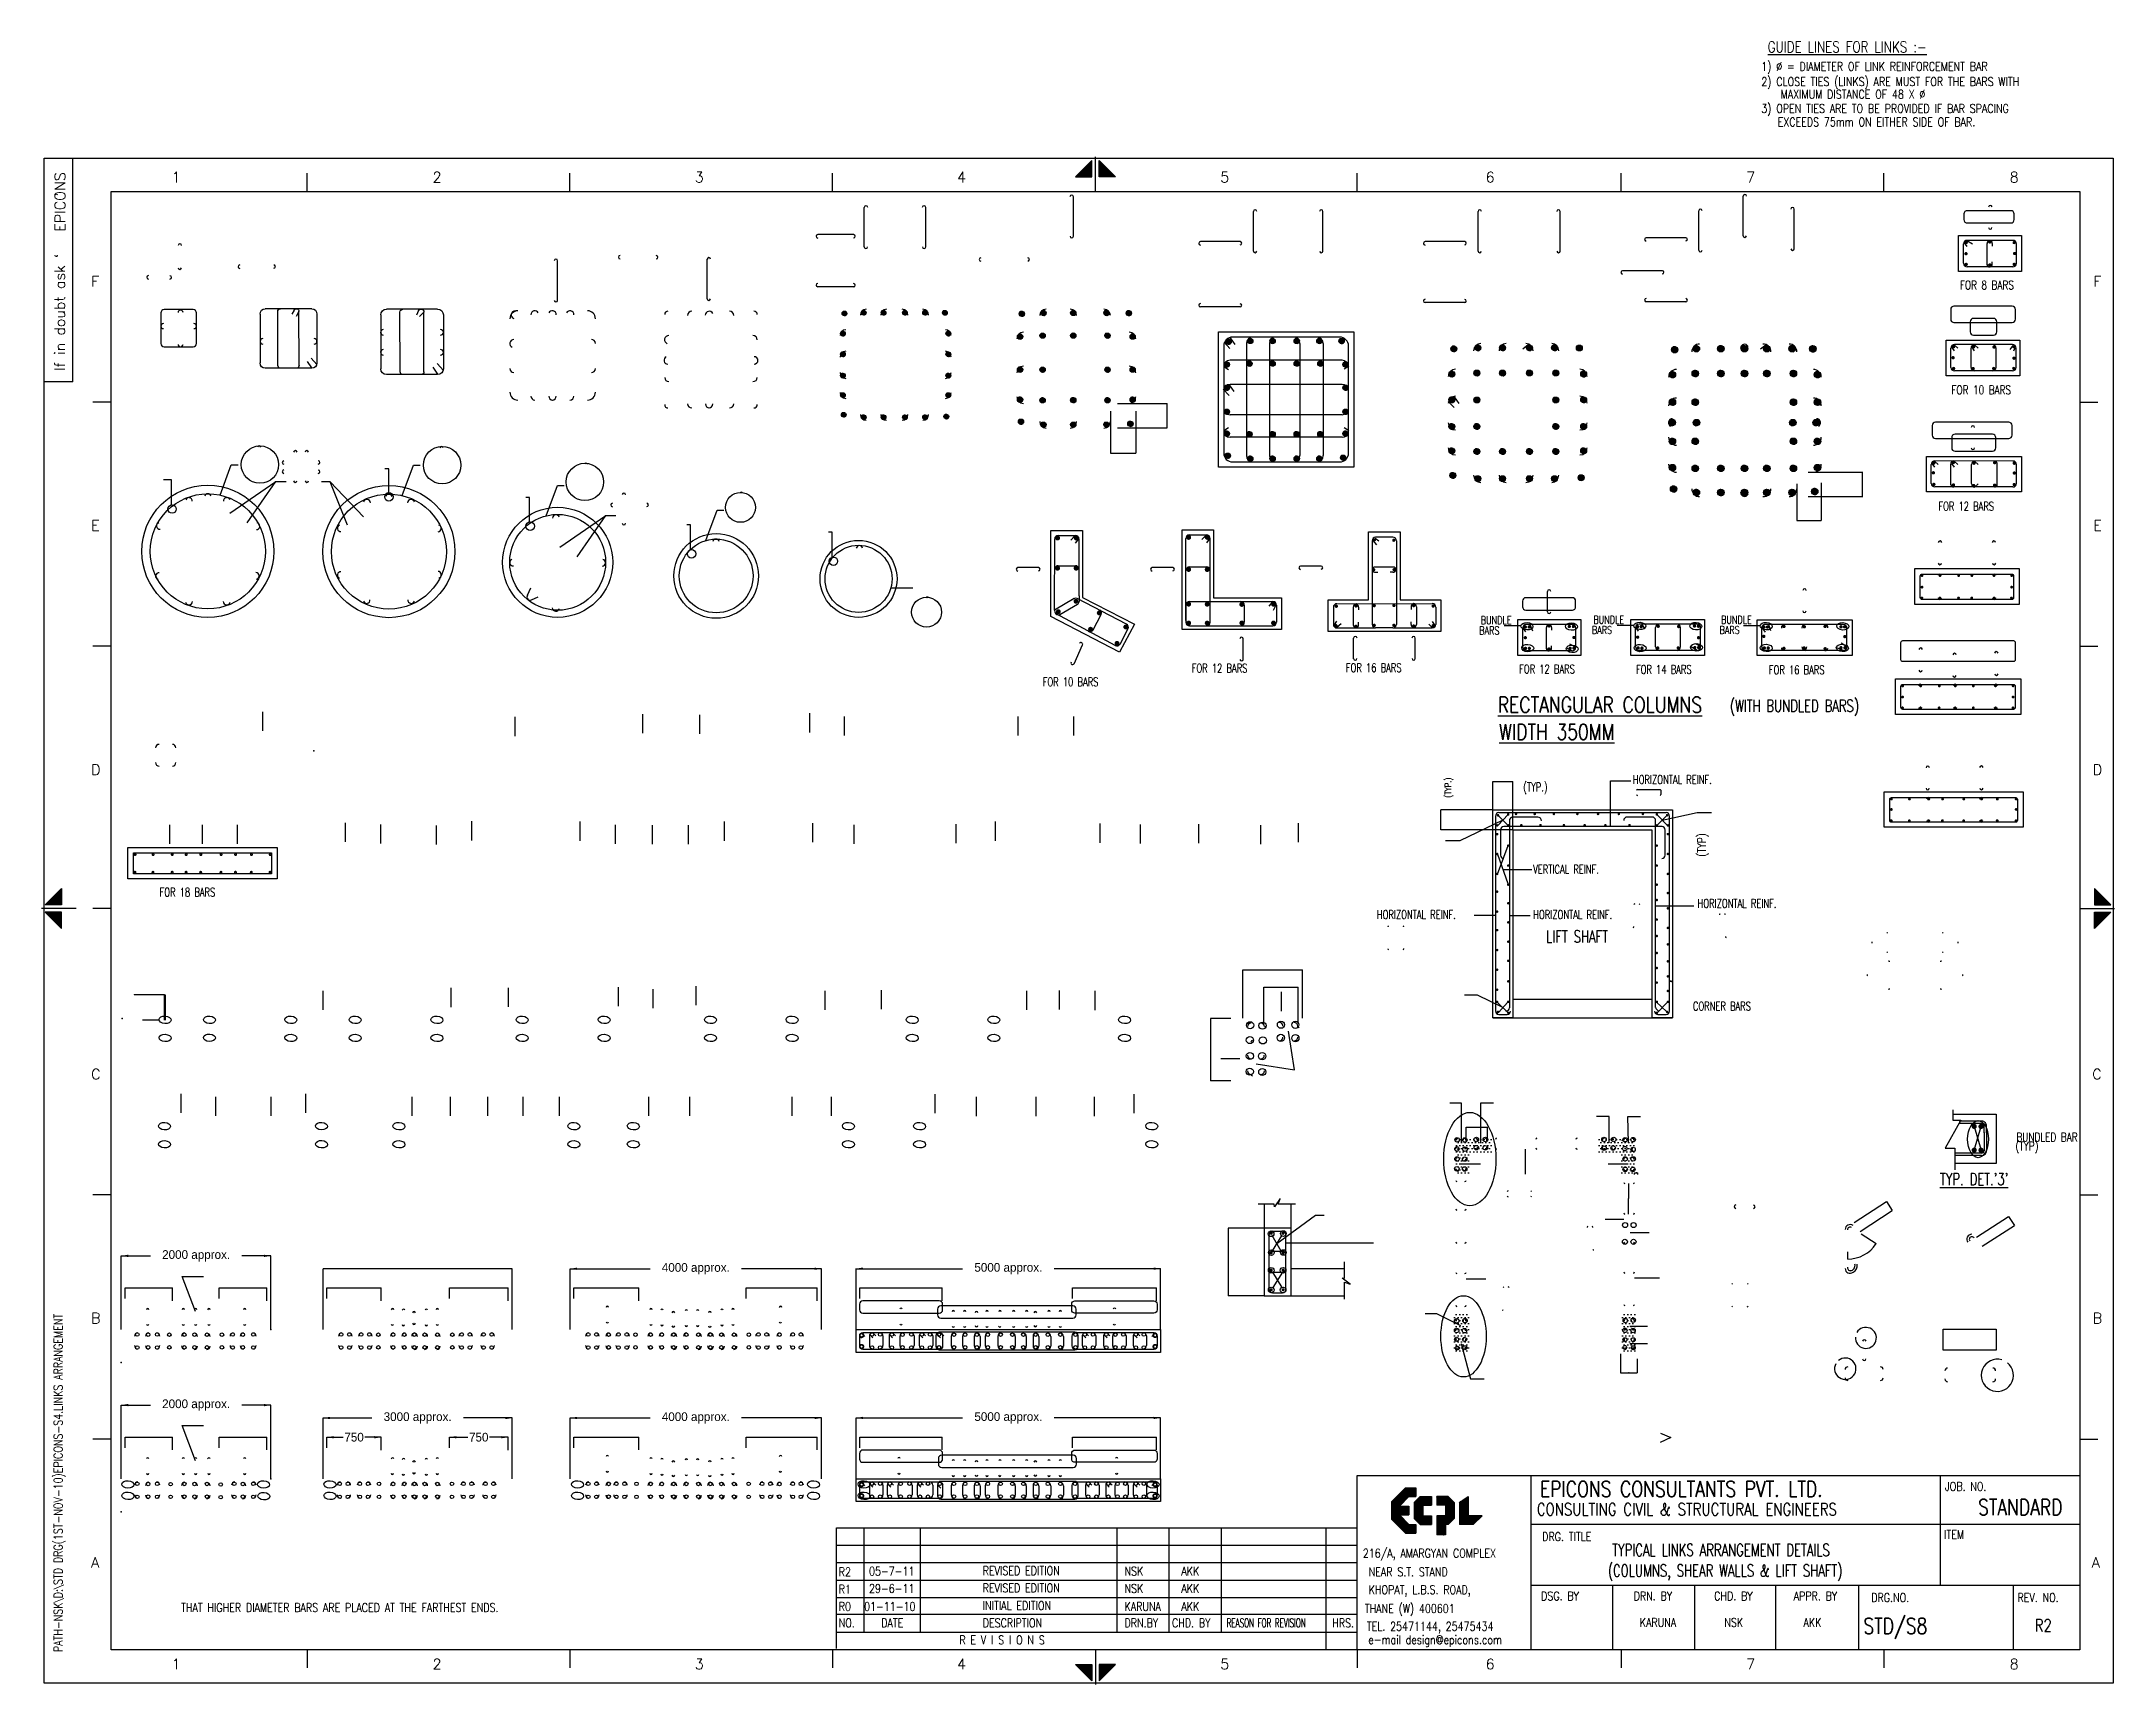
# Model space of a CAD drawing. Header units: inches. Extents: x -19163 to 40358, y -30294 to 16877.
import ezdxf
from ezdxf.enums import TextEntityAlignment as Align
from ezdxf.lldxf.tags import DXFTag

# ---------------------------------------------------------------- set-up
doc = ezdxf.new("R2010")
doc.units = ezdxf.units.IN
doc.header["$MEASUREMENT"] = 0
for name, color, linetype in [('DIM', 5, 'Continuous'), ('FRAME', 6, 'Continuous'), ('HT', 8, 'Continuous'), ('line', 1, 'Continuous'), ('LINE WORK', 4, 'Continuous'), ('LOGO', 1, 'Continuous'), ('REINF', 6, 'Continuous'), ('sheet', 1, 'Continuous'), ('STIRRUPS', 5, 'Continuous'), ('SUB TITLE', 3, 'Continuous'), ('TABLE FRAME', 5, 'Continuous'), ('TEXT', 4, 'Continuous'), ('TITLE', 6, 'Continuous')]:
    doc.layers.add(name, color=color, linetype=linetype)
doc.styles.add('D', font='romand.shx', dxfattribs={"height": 200})
doc.styles.add('ROMANS', font='romans.shx', dxfattribs={"width": 0.75, "height": 250})
tags = doc.linetypes.add('HIDDEN', pattern=[0.375, 0.25, -0.125]).pattern_tags.tags
tags[6:7] = [DXFTag(74, 4), DXFTag(75, 0), DXFTag(340, '0'), DXFTag(46, 1.0), DXFTag(50, 0.0), DXFTag(44, 0.0), DXFTag(45, 0.0)]
tags[4:5] = [DXFTag(74, 4), DXFTag(75, 0), DXFTag(340, '0'), DXFTag(46, 1.0), DXFTag(50, 0.0), DXFTag(44, 0.0), DXFTag(45, 0.0)]
tags = doc.linetypes.add('HIDDEN2', pattern=[0.1875, 0.125, -0.0625]).pattern_tags.tags
tags[6:7] = [DXFTag(74, 4), DXFTag(75, 0), DXFTag(340, '0'), DXFTag(46, 1.0), DXFTag(50, 0.0), DXFTag(44, 0.0), DXFTag(45, 0.0)]
tags[4:5] = [DXFTag(74, 4), DXFTag(75, 0), DXFTag(340, '0'), DXFTag(46, 1.0), DXFTag(50, 0.0), DXFTag(44, 0.0), DXFTag(45, 0.0)]
doc.dimstyles.get("Standard").update_dxf_attribs({"dimtxt": 250, "dimasz": 200, "dimexe": 0.18, "dimexo": 0.0625, "dimgap": 0.09, "dimtad": 0, "dimtih": 1, "dimtoh": 1, "dimdec": 4, "dimzin": 0, "dimdsep": 46, "dimtxsty": 'Standard', "dimcen": 0.09, "dimadec": 0, "dimazin": 0, "dimtfac": 1, "dimtdec": 4, "dimtofl": 0, "dimtmove": 0, "dimatfit": 3, "dimfxl": 0, "dimtolj": 1, "dimtzin": 0, "dimarcsym": 0})
doc.dimstyles.new('T1', dxfattribs={"dimtxt": 2.25, "dimasz": 2, "dimexe": 1, "dimexo": 0.5, "dimgap": 1, "dimtad": 1, "dimdec": 0, "dimzin": 1, "dimdsep": 46, "dimtxsty": 'ROMANS', "dimcen": 0.09, "dimclrd": 5, "dimclre": 5, "dimclrt": 4, "dimadec": 0, "dimazin": 0, "dimtfac": 1, "dimtdec": 0, "dimtofl": 0, "dimtmove": 0, "dimatfit": 3, "dimfxl": 0, "dimtolj": 1, "dimtzin": 1, "dimarcsym": 0})
pattern_1 = [(0, (-218590.65, -100299.52), (50, 86.60254), [0, -100])]

msp = doc.modelspace()

# ---------------------------------------------------------------- texts
at = {"layer": 'FRAME', "style": 'ROMANS'}
for s, p in [('EPICONS', (-18479.52574, 11414.02)), ("If in doubt ask `      '", (-18487.93326, 7415.82796))]:
    msp.add_text(s, height=300, rotation=90, dxfattribs=at).set_placement(p)
at = {"layer": 'sheet', "linetype": 'Continuous', "style": 'ROMANS'}
for s, p in [('1', (-15431.05098, 12830.91675)), ('2', (-7933.13192, 12830.91675)), ('3', (-404.60135, 12830.91675)), ('4', (7123.917, 12830.91675)), ('5', (14683.04076, 12830.91675)), ('6', (22303.36414, 12830.91675)), ('7', (29785.17062, 12830.91675)), ('8', (37347.92394, 12830.91675)), ('F', (-17736.80313, 9838.97985)), ('F', (39747.02422, 9838.97985)), ('E', (-17736.80313, 2830.64651)), ('E', (39747.02422, 2830.64651)), ('D', (-17736.80313, -4177.35349)), ('D', (39732.73851, -4177.35349)), ('C', (-17736.80313, -12918.7554)), ('C', (39718.4528, -12918.7554)), ('B', (-17736.80313, -19926.7554)), ('B', (39732.73851, -19926.7554)), ('A', (-17736.80313, -26935.08873)), ('A', (39704.16708, -26935.08873)), ('1', (-15431.05098, -29856.41461)), ('2', (-7933.13192, -29856.41461)), ('3', (-404.60135, -29856.41461)), ('4', (7123.917, -29856.41461)), ('5', (14683.04076, -29856.41461)), ('6', (22303.36414, -29856.41461)), ('7', (29785.17062, -29856.41461)), ('8', (37347.92394, -29856.41461))]:
    msp.add_text(s, height=300, dxfattribs=at).set_placement(p)
at = {"layer": 'SUB TITLE'}
for s, height, style, width, p in [('%%uGUIDE LINES FOR LINKS :-', 312.5, 'ROMANS', 0.8, (30399.62271, 16564.3158)), ('(WITH BUNDLED BARS)', 350, 'ROMANS', 0.7, (29312.7883, -2370.44436)), ('LIFT SHAFT', 350, 'ROMANS', 0.7, (24038.58213, -8992.39929)), ("%%UTYP. DET.'3'", 350, 'ROMANS', 0.7, (35344.72054, -15958.57958)), (' CONSULTING CIVIL & STRUCTURAL ENGINEERS', 350, 'ROMANS', 0.8, (23576.93886, -25436.68364)), ('(COLUMNS, SHEAR WALLS & LIFT SHAFT)', 350, 'ROMANS', 0.7, (25812.19191, -27196.01769)), ('TYPICAL LINKS ARRANGEMENT DETAILS', 350, 'ROMANS', 0.7, (25934.34513, -26605.61043)), ('R2', 350, 'ROMANS', 0.8, (38064.75263, -28771.23703)), ('R E V I S I O N S', 250, 'D', 0.8, (7192.27468, -29139.25502))]:
    msp.add_text(s, height=height, dxfattribs=dict(at, style=style, width=width)).set_placement(p)
at = {"layer": 'TEXT', "style": 'ROMANS'}
for s, height, width, p in [('1) %%C = DIAMETER OF LINK REINFORCEMENT BAR', 250, 0.8, (30217.15631, 16035.28198)), ('2) CLOSE TIES (LINKS) ARE MUST FOR THE BARS WITH ', 250, 0.8, (30217.15631, 15599.12475)), ('MAXIMUM DISTANCE OF 48 X %%C', 250, 0.8, (30769.17494, 15235.13406)), ('3) OPEN TIES ARE TO BE PROVIDED IF BAR SPACING', 250, 0.8, (30217.15631, 14826.08062)), (' EXCEEDS 75mm ON EITHER SIDE OF BAR.', 250, 0.8, (30547.24492, 14439.99465)), ('FOR 8 BARS', 250, 0.75, (35917.69376, 9758.84891)), ('FOR 10 BARS', 250, 0.75, (35674.57108, 6747.59568)), ('FOR 12 BARS', 250, 0.7, (35300.99465, 3408.01773)), (' BARS', 225, 0.75, (22002.84601, -145.66062)), ('BUNDLE', 225, 0.75, (22161.80697, 150.01328)), (' BARS', 225, 0.75, (25236.85287, -133.47216)), ('BUNDLE', 225, 0.75, (25395.81383, 162.20175)), (' BARS', 225, 0.75, (28901.51894, -133.47216)), ('BUNDLE', 225, 0.75, (29060.4799, 162.20175)), ('FOR 12 BARS', 250, 0.7, (13862.40838, -1239.85467)), ('FOR 16 BARS', 250, 0.7, (18288.81724, -1226.717)), ('FOR 12 BARS', 250, 0.7, (23264.5157, -1264.81694)), ('FOR 14 BARS', 250, 0.7, (26617.66958, -1276.13252)), ('FOR 16 BARS', 250, 0.7, (30433.10842, -1287.32169)), ('FOR 10 BARS', 250, 0.7, (9585.56985, -1634.38976)), ('(TYP.)', 250, 0.7, (23381.76996, -4652.14249)), ('HORIZONTAL REINF. ', 250, 0.7, (26531.03282, -4438.37434)), ('VERTICAL REINF. ', 250, 0.7, (23664.21868, -7014.39265)), ('FOR 18 BARS', 250, 0.7, (-15771.28729, -7670.5539)), ('HORIZONTAL REINF. ', 250, 0.7, (19180.02971, -8313.91026)), ('HORIZONTAL REINF. ', 250, 0.7, (23669.16075, -8313.91026)), ('HORIZONTAL REINF. ', 250, 0.7, (28387.3291, -7993.25804)), ('CORNER BARS ', 250, 0.7, (28253.38684, -10942.92715)), ('(TYP)', 250, 0.75, (37510.83486, -14959.57011)), ('BUNDLED BAR', 250, 0.75, (37538.93555, -14702.42633)), (' JOB. NO.', 250, 0.8, (35351.68717, -24730.85659)), (' DRG. TITLE', 250, 0.8, (23788.68668, -26172.98915)), ('ITEM', 250, 0.8, (35464.72521, -26108.03554)), (' 216/A, AMARGYAN COMPLEX', 250, 0.8, (18637.31336, -26648.99079)), ('R2', 250, 0.8, (3726.8511, -27185.61719)), ('05-7-11', 250, 0.8, (4598.25726, -27165.01861)), ('REVISED EDITION', 250, 0.8, (7861.42751, -27150.27492)), ('NSK', 250, 0.8, (11932.78371, -27165.01861)), ('AKK', 250, 0.8, (13564.68879, -27165.01861)), ('NEAR S.T. STAND', 250, 0.8, (18942.83094, -27186.13678)), ('R1', 250, 0.8, (3726.8511, -27681.71745)), ('R0', 250, 0.8, (3726.8511, -28176.08338)), ('01-11-10', 250, 0.8, (4457.47252, -28176.08338)), ('29-6-11', 250, 0.8, (4598.25726, -27661.11887)), ('REVISED EDITION', 250, 0.8, (7861.42751, -27646.37519)), ('INITIAL EDITION', 250, 0.8, (7861.42751, -28153.75046)), ('NSK', 250, 0.8, (11932.78371, -27661.11887)), ('KARUNA', 250, 0.8, (11932.78371, -28176.08338)), ('AKK', 250, 0.8, (13564.68879, -27661.11887)), ('AKK', 250, 0.8, (13564.68879, -28176.08338)), (' THANE (W) 400601', 250, 0.8, (18697.08509, -28237.30255)), ('KHOPAT, L.B.S. ROAD, ', 250, 0.8, (18942.83094, -27696.83014)), (' DSG. BY', 250, 0.8, (23756.52532, -27878.33583)), (' DRN. BY', 250, 0.8, (26414.84157, -27878.33583)), (' CHD. BY', 250, 0.8, (28725.07407, -27878.33583)), ('APPR. BY', 250, 0.8, (31145.4993, -27878.33583)), (' DRG.NO.', 250, 0.8, (33236.146, -27922.13423)), ('  REV. NO.', 250, 0.8, (37297.98918, -27922.13423)), ('NO.', 250, 0.8, (3726.8511, -28649.85073)), ('DATE', 250, 0.8, (4948.43313, -28649.85073)), ('DESCRIPTION', 250, 0.8, (7861.42751, -28649.85073)), ('DRN.BY', 250, 0.8, (11932.78371, -28649.85073)), ('CHD. BY', 250, 0.8, (13296.90725, -28649.85073)), ('REASON FOR REVISION', 250, 0.6, (14866.54226, -28649.85073)), ('HRS.', 250, 0.8, (17898.24392, -28649.85073)), (' TEL. 25471144, 25475434', 250, 0.8, (18754.00037, -28747.99591)), ('KARUNA', 250, 0.8, (26726.77973, -28638.60805)), ('NSK', 250, 0.8, (29155.10023, -28638.60805)), ('AKK', 250, 0.8, (31428.96925, -28638.60805)), ('e-mail design@epicons.com', 250, 0.8, (18935.96636, -29131.86823))]:
    msp.add_text(s, height=height, dxfattribs=dict(at, width=width)).set_placement(p)
at = {"layer": 'TEXT', "style": 'ROMANS', "width": 0.8}
for s, height, p in [('(TYP.)', 181.81818, (21312.7997, -4835.37233)), ('(TYP)', 237.5, (28622.88253, -6529.7098)), ('PATH-NSK\\D:\\STD DRG(1ST-NOV-10)EPICONS-S4.LINKS ARRANGEMENT', 250, (-18559.97177, -29362.8686))]:
    msp.add_text(s, height=height, rotation=90, dxfattribs=at).set_placement(p)
msp.add_text('THAT HIGHER DIAMETER BARS ARE PLACED AT THE FARTHEST ENDS.', height=250, dxfattribs=at).set_placement((-6040.79686, -28208.83825), align=Align.RIGHT)
at = {"layer": 'TITLE', "style": 'ROMANS', "width": 0.8}
for s, p in [('%%URECTANGULAR COLUMNS', (22652.46586, -2390.84996)), ('%%UWIDTH 350MM', (22685.61818, -3168.46922))]:
    msp.add_text(s, height=450, dxfattribs=at).set_placement(p)
at = {"layer": 'TITLE', "linetype": 'Continuous', "style": 'ROMANS', "width": 0.8}
for s, p in [('EPICONS CONSULTANTS PVT. LTD.', (23861.61529, -24903.59829)), ('STANDARD', (36441.81474, -25426.60605)), ('STD/S8', (33147.54335, -28835.88522))]:
    msp.add_text(s, height=450, dxfattribs=at).set_placement(p)

# ---------------------------------------------------------------- blocks, each defined once
blk = doc.blocks.new('*D9')
at = {"layer": 'DEFPOINTS', "color": 5, "linetype": 'ByBlock'}
for p in [(26175, -20802), (26648, -20946)]:
    blk.add_point(p, dxfattribs=at)
at = {"layer": 'DIM', "color": 5, "linetype": 'ByBlock', "lineweight": -2}
for p, q in [((26175, -20803), (26175, -21343)), ((26175, -21342), (26648, -21342)), ((26648, -20947), (26648, -21343))]:
    blk.add_line(p, q, dxfattribs=at)
at = {"layer": 'DIM', "color": 5, "linetype": 'ByBlock'}
for points in [[(26175, -21342), (26177, -21342), (26177, -21341)], [(26648, -21342), (26646, -21342), (26646, -21341)]]:
    blk.add_solid(points, dxfattribs=at)
at = {"layer": 'DIM', "color": 4, "linetype": 'ByBlock', "insert": (26412, -21339), "char_height": 2.25, "attachment_point": 5, "style": 'ROMANS'}
blk.add_mtext('WALL THK.', dxfattribs=at)
blk = doc.blocks.new('*D10')
at = {"layer": 'DEFPOINTS', "color": 5, "linetype": 'ByBlock'}
for p in [(21743, -14667), (22359, -14610)]:
    blk.add_point(p, dxfattribs=at)
at = {"layer": 'DIM', "color": 5, "linetype": 'ByBlock', "lineweight": -2}
for p, q in [((21743, -14667), (21743, -14288)), ((21743, -14289), (22359, -14289)), ((22359, -14609), (22359, -14288))]:
    blk.add_line(p, q, dxfattribs=at)
at = {"layer": 'DIM', "color": 5, "linetype": 'ByBlock'}
for points in [[(21743, -14289), (21745, -14289), (21745, -14289)], [(22359, -14289), (22357, -14289), (22357, -14289)]]:
    blk.add_solid(points, dxfattribs=at)
at = {"layer": 'DIM', "color": 4, "linetype": 'ByBlock', "insert": (22051, -14287), "char_height": 2.25, "attachment_point": 5, "style": 'ROMANS'}
blk.add_mtext('{\\A1;300}', dxfattribs=at)
blk = doc.blocks.new('*D11')
at = {"layer": 'DEFPOINTS', "color": 5, "linetype": 'ByBlock'}
for p in [(15941, -17193), (15941, -19131)]:
    blk.add_point(p, dxfattribs=at)
at = {"layer": 'DIM', "color": 5, "linetype": 'ByBlock', "lineweight": -2}
for p, q in [((15941, -17193), (14907, -17193)), ((14908, -17193), (14908, -19131)), ((15941, -19131), (14907, -19131))]:
    blk.add_line(p, q, dxfattribs=at)
at = {"layer": 'DIM', "color": 5, "linetype": 'ByBlock'}
for points in [[(14908, -17193), (14908, -17195), (14908, -17195)], [(14908, -19131), (14908, -19129), (14908, -19129)]]:
    blk.add_solid(points, dxfattribs=at)
at = {"layer": 'DIM', "color": 4, "linetype": 'ByBlock', "insert": (14906, -18162), "char_height": 2.25, "attachment_point": 5, "rotation": 90, "style": 'ROMANS'}
blk.add_mtext('{\\A1;600}', dxfattribs=at)
blk = doc.blocks.new('*D13')
at = {"layer": 'DEFPOINTS', "color": 5, "linetype": 'ByBlock'}
for p in [(22504, -5182), (23083, -5761)]:
    blk.add_point(p, dxfattribs=at)
at = {"layer": 'DIM', "color": 5, "linetype": 'ByBlock', "lineweight": -2}
for p, q in [((22504, -5182), (21014, -5182)), ((21015, -5761), (21015, -5182)), ((23083, -5761), (21014, -5761))]:
    blk.add_line(p, q, dxfattribs=at)
at = {"layer": 'DIM', "color": 5, "linetype": 'ByBlock'}
for points in [[(21015, -5182), (21015, -5184), (21015, -5184)], [(21015, -5761), (21015, -5759), (21015, -5759)]]:
    blk.add_solid(points, dxfattribs=at)
at = {"layer": 'DIM', "color": 4, "linetype": 'ByBlock', "insert": (21013, -5472), "char_height": 2.25, "attachment_point": 5, "rotation": 90, "style": 'ROMANS'}
blk.add_mtext('WALL THK.', dxfattribs=at)
blk = doc.blocks.new('*D14')
at = {"layer": 'DEFPOINTS', "color": 5, "linetype": 'ByBlock'}
for p in [(22504, -5182), (23083, -5761)]:
    blk.add_point(p, dxfattribs=at)
at = {"layer": 'DIM', "color": 5, "linetype": 'ByBlock', "lineweight": -2}
for p, q in [((22504, -5182), (22504, -4369)), ((22504, -4370), (23083, -4370)), ((23083, -5761), (23083, -4369))]:
    blk.add_line(p, q, dxfattribs=at)
at = {"layer": 'DIM', "color": 5, "linetype": 'ByBlock'}
for points in [[(22504, -4370), (22506, -4370), (22506, -4369)], [(23083, -4370), (23081, -4370), (23081, -4369)]]:
    blk.add_solid(points, dxfattribs=at)
at = {"layer": 'DIM', "color": 4, "linetype": 'ByBlock', "insert": (22794, -4368), "char_height": 2.25, "attachment_point": 5, "style": 'ROMANS'}
blk.add_mtext('WALL THK.', dxfattribs=at)
blk = doc.blocks.new('TYTY')
at = {"layer": 'STIRRUPS', "linetype": 'Continuous'}
for p, q in [((132.88, 367.59), (132.83, 349.57)), ((144.19, 368.47), (133.76, 368.47)), ((144.24, 368.33), (142.85, 366.23)), ((145.95, 367.23), (144.02, 365.13)), ((145.95, 350.45), (145.95, 366.71)), ((144.19, 348.69), (133.88, 348.69))]:
    blk.add_line(p, q, dxfattribs=at)
for centre, radius, start, end in [((133.76, 367.59), 0.88, 90, 180), ((144.19, 366.71), 1.76, 0, 90), ((133.71, 349.57), 0.88, 180, 270), ((144.19, 350.45), 1.76, 270, 0)]:
    blk.add_arc(centre, radius, start, end, dxfattribs=at)
blk = doc.blocks.new('YUYTU')
at = {"layer": 'STIRRUPS', "linetype": 'Continuous'}
for p, q in [((127.01, 350.45), (127.01, 366.71)), ((139.2, 368.47), (128.77, 368.47)), ((140.08, 367.59), (140.03, 349.57)), ((140.03, 349.64), (138.76, 350.88)), ((138.98, 348.69), (128.77, 348.69)), ((138.4, 349.14), (137.84, 350.48))]:
    blk.add_line(p, q, dxfattribs=at)
for centre, radius, start, end in [((128.77, 366.71), 1.76, 90, 180), ((139.2, 367.59), 0.88, 0, 90), ((128.77, 350.45), 1.76, 180, 270), ((139.17, 349.57), 0.88, 206.81837, 0)]:
    blk.add_arc(centre, radius, start, end, dxfattribs=at)
blk = doc.blocks.new('YUYU')
at = {"layer": 'STIRRUPS', "linetype": 'Continuous'}
for p, q in [((94.23, 365.75), (94.18, 349.36)), ((104.49, 366.55), (95.03, 366.55)), ((104.49, 366.42), (103.22, 364.51)), ((106.04, 365.43), (104.28, 363.52)), ((106.04, 350.17), (106.04, 364.95)), ((104.44, 348.57), (95.02, 348.58))]:
    blk.add_line(p, q, dxfattribs=at)
for centre, radius, start, end in [((95.03, 365.75), 0.8, 90, 180), ((104.44, 364.95), 1.6, 0, 90), ((94.98, 349.36), 0.8, 180, 270), ((104.44, 350.17), 1.6, 270, 0)]:
    blk.add_arc(centre, radius, start, end, dxfattribs=at)
blk = doc.blocks.new('YYF')
at = {"layer": 'STIRRUPS', "linetype": 'Continuous'}
for p, q in [((88.82, 350.17), (88.82, 364.95)), ((99.83, 366.55), (90.42, 366.55)), ((99.83, 366.55), (94.23, 366.55)), ((100.63, 365.75), (100.6, 349.33)), ((100.6, 349.37), (99.79, 350.87)), ((99.61, 348.59), (90.42, 348.57)), ((99.1, 348.97), (98.48, 350.2))]:
    blk.add_line(p, q, dxfattribs=at)
for centre, radius, start, end in [((90.42, 364.95), 1.6, 90, 180), ((99.83, 365.75), 0.8, 0, 90), ((90.42, 350.17), 1.6, 180, 270), ((99.8, 349.37), 0.8, 206.81837, 0)]:
    blk.add_arc(centre, radius, start, end, dxfattribs=at)
blk = doc.blocks.new('*D15')
at = {"layer": 'DEFPOINTS', "color": 5, "linetype": 'ByBlock'}
for p in [(-16762, -19214), (-15405, -19276)]:
    blk.add_point(p, dxfattribs=at)
at = {"layer": 'DIM', "color": 5, "linetype": 'ByBlock', "lineweight": -2}
for p, q in [((-16762, -19214), (-16762, -18908)), ((-16762, -18909), (-15405, -18909)), ((-15405, -19276), (-15405, -18908))]:
    blk.add_line(p, q, dxfattribs=at)
at = {"layer": 'DIM', "color": 5, "linetype": 'ByBlock'}
for points in [[(-16762, -18909), (-16760, -18910), (-16760, -18909)], [(-15405, -18909), (-15407, -18910), (-15407, -18909)]]:
    blk.add_solid(points, dxfattribs=at)
at = {"layer": 'DIM', "color": 4, "linetype": 'ByBlock', "insert": (-16083, -18907), "char_height": 2.25, "attachment_point": 5, "style": 'ROMANS'}
blk.add_mtext('600', dxfattribs=at)
blk = doc.blocks.new('*D16')
at = {"layer": 'DEFPOINTS', "color": 5, "linetype": 'ByBlock'}
for p in [(-14062, -19214), (-12694, -19276)]:
    blk.add_point(p, dxfattribs=at)
at = {"layer": 'DIM', "color": 5, "linetype": 'ByBlock', "lineweight": -2}
for p, q in [((-14062, -19214), (-14062, -18908)), ((-14062, -18909), (-12694, -18909)), ((-12694, -19276), (-12694, -18908))]:
    blk.add_line(p, q, dxfattribs=at)
at = {"layer": 'DIM', "color": 5, "linetype": 'ByBlock'}
for points in [[(-14062, -18909), (-14060, -18910), (-14060, -18909)], [(-12694, -18909), (-12696, -18910), (-12696, -18909)]]:
    blk.add_solid(points, dxfattribs=at)
at = {"layer": 'DIM', "color": 4, "linetype": 'ByBlock', "insert": (-13378, -18907), "char_height": 2.25, "attachment_point": 5, "style": 'ROMANS'}
blk.add_mtext('600', dxfattribs=at)
blk = doc.blocks.new('*D17')
at = {"layer": 'DEFPOINTS', "color": 5, "linetype": 'ByBlock'}
for p in [(4335, -19212), (6694, -19274)]:
    blk.add_point(p, dxfattribs=at)
at = {"layer": 'DIM', "color": 5, "linetype": 'ByBlock', "lineweight": -2}
for p, q in [((4335, -19211), (4335, -18906)), ((4335, -18907), (6694, -18907)), ((6694, -19274), (6694, -18906))]:
    blk.add_line(p, q, dxfattribs=at)
at = {"layer": 'DIM', "color": 5, "linetype": 'ByBlock'}
for points in [[(4335, -18907), (4337, -18908), (4337, -18907)], [(6694, -18907), (6692, -18908), (6692, -18907)]]:
    blk.add_solid(points, dxfattribs=at)
at = {"layer": 'DIM', "color": 4, "linetype": 'ByBlock', "insert": (5515, -18905), "char_height": 2.25, "attachment_point": 5, "style": 'ROMANS'}
blk.add_mtext('1200', dxfattribs=at)
blk = doc.blocks.new('*D18')
at = {"layer": 'DEFPOINTS', "color": 5, "linetype": 'ByBlock'}
for p in [(10440, -19212), (12849, -19274)]:
    blk.add_point(p, dxfattribs=at)
at = {"layer": 'DIM', "color": 5, "linetype": 'ByBlock', "lineweight": -2}
for p, q in [((10440, -19211), (10440, -18906)), ((10440, -18907), (12849, -18907)), ((12849, -19274), (12849, -18906))]:
    blk.add_line(p, q, dxfattribs=at)
at = {"layer": 'DIM', "color": 5, "linetype": 'ByBlock'}
for points in [[(10440, -18907), (10442, -18908), (10442, -18907)], [(12849, -18907), (12847, -18908), (12847, -18907)]]:
    blk.add_solid(points, dxfattribs=at)
at = {"layer": 'DIM', "color": 4, "linetype": 'ByBlock', "insert": (11645, -18905), "char_height": 2.25, "attachment_point": 5, "style": 'ROMANS'}
blk.add_mtext('1200', dxfattribs=at)
blk = doc.blocks.new('*D63')
at = {"color": 0, "linetype": 'ByBlock', "lineweight": -2}
for p, q in [((4226, -20102), (4226, -18354)), ((4226, -18355), (7285, -18355)), ((12970, -18355), (9911, -18355)), ((12970, -20102), (12970, -18354))]:
    blk.add_line(p, q, dxfattribs=at)
at = {"color": 0, "linetype": 'ByBlock'}
for points in [[(4226, -18355), (4426, -18321), (4426, -18388)], [(12970, -18355), (12770, -18321), (12770, -18388)]]:
    blk.add_solid(points, dxfattribs=at)
at = {"layer": 'DEFPOINTS', "color": 0, "linetype": 'ByBlock'}
for p in [(4226, -20102), (12970, -20102)]:
    blk.add_point(p, dxfattribs=at)
at = {"color": 0, "linetype": 'ByBlock', "insert": (8598, -18355), "char_height": 250, "attachment_point": 5}
blk.add_mtext('5000 approx.', dxfattribs=at)
blk = doc.blocks.new('*D58')
at = {"color": 0, "linetype": 'ByBlock', "lineweight": -2}
for p, q in [((-16872, -20105), (-16872, -17987)), ((-16872, -17987), (-16035, -17987)), ((-12573, -17987), (-13410, -17987)), ((-12573, -20105), (-12573, -17987))]:
    blk.add_line(p, q, dxfattribs=at)
at = {"color": 0, "linetype": 'ByBlock'}
for points in [[(-16872, -17987), (-16672, -17954), (-16672, -18020)], [(-12573, -17987), (-12773, -17954), (-12773, -18020)]]:
    blk.add_solid(points, dxfattribs=at)
at = {"layer": 'DEFPOINTS', "color": 0, "linetype": 'ByBlock'}
for p in [(-16872, -20105), (-12573, -20105)]:
    blk.add_point(p, dxfattribs=at)
at = {"color": 0, "linetype": 'ByBlock', "insert": (-14722, -17987), "char_height": 250, "attachment_point": 5}
blk.add_mtext('2000 approx.', dxfattribs=at)
blk = doc.blocks.new('*D21')
at = {"layer": 'DEFPOINTS', "color": 5, "linetype": 'ByBlock'}
for p in [(-10970, -19214), (-9405, -19276)]:
    blk.add_point(p, dxfattribs=at)
at = {"layer": 'DIM', "color": 5, "linetype": 'ByBlock', "lineweight": -2}
for p, q in [((-10970, -19214), (-10970, -18908)), ((-10970, -18909), (-9405, -18909)), ((-9405, -19276), (-9405, -18908))]:
    blk.add_line(p, q, dxfattribs=at)
at = {"layer": 'DIM', "color": 5, "linetype": 'ByBlock'}
for points in [[(-10970, -18909), (-10968, -18910), (-10968, -18909)], [(-9405, -18909), (-9407, -18910), (-9407, -18909)]]:
    blk.add_solid(points, dxfattribs=at)
at = {"layer": 'DIM', "color": 4, "linetype": 'ByBlock', "insert": (-10188, -18907), "char_height": 2.25, "attachment_point": 5, "style": 'ROMANS'}
blk.add_mtext('750', dxfattribs=at)
blk = doc.blocks.new('*D22')
at = {"layer": 'DEFPOINTS', "color": 5, "linetype": 'ByBlock'}
for p in [(-7451, -19214), (-5764, -19276)]:
    blk.add_point(p, dxfattribs=at)
at = {"layer": 'DIM', "color": 5, "linetype": 'ByBlock', "lineweight": -2}
for p, q in [((-7451, -19214), (-7451, -18908)), ((-7451, -18909), (-5764, -18909)), ((-5764, -19276), (-5764, -18908))]:
    blk.add_line(p, q, dxfattribs=at)
at = {"layer": 'DIM', "color": 5, "linetype": 'ByBlock'}
for points in [[(-7451, -18909), (-7449, -18910), (-7449, -18909)], [(-5764, -18909), (-5766, -18910), (-5766, -18909)]]:
    blk.add_solid(points, dxfattribs=at)
at = {"layer": 'DIM', "color": 4, "linetype": 'ByBlock', "insert": (-6608, -18907), "char_height": 2.25, "attachment_point": 5, "style": 'ROMANS'}
blk.add_mtext('750', dxfattribs=at)
blk = doc.blocks.new('*D23')
at = {"layer": 'DEFPOINTS', "color": 5, "linetype": 'ByBlock'}
for p in [(-11079, -20105), (-5644, -20105)]:
    blk.add_point(p, dxfattribs=at)
at = {"layer": 'DIM', "color": 5, "linetype": 'ByBlock', "lineweight": -2}
for p, q in [((-11079, -20104), (-11079, -18356)), ((-5644, -18357), (-11079, -18357)), ((-5644, -20104), (-5644, -18356))]:
    blk.add_line(p, q, dxfattribs=at)
at = {"layer": 'DIM', "color": 5, "linetype": 'ByBlock'}
for points in [[(-11079, -18357), (-11077, -18356), (-11077, -18357)], [(-5644, -18357), (-5646, -18356), (-5646, -18357)]]:
    blk.add_solid(points, dxfattribs=at)
at = {"layer": 'DIM', "color": 4, "linetype": 'ByBlock', "insert": (-8362, -18354), "char_height": 2.25, "attachment_point": 5, "style": 'ROMANS'}
blk.add_mtext('3000 approx.', dxfattribs=at)
blk = doc.blocks.new('*D24')
at = {"layer": 'DEFPOINTS', "color": 5, "linetype": 'ByBlock'}
for p in [(-3875, -19214), (-2015, -19276)]:
    blk.add_point(p, dxfattribs=at)
at = {"layer": 'DIM', "color": 5, "linetype": 'ByBlock', "lineweight": -2}
for p, q in [((-3875, -19214), (-3875, -18908)), ((-3875, -18909), (-2015, -18909)), ((-2015, -19276), (-2015, -18908))]:
    blk.add_line(p, q, dxfattribs=at)
at = {"layer": 'DIM', "color": 5, "linetype": 'ByBlock'}
for points in [[(-3875, -18909), (-3873, -18910), (-3873, -18909)], [(-2015, -18909), (-2017, -18910), (-2017, -18909)]]:
    blk.add_solid(points, dxfattribs=at)
at = {"layer": 'DIM', "color": 4, "linetype": 'ByBlock', "insert": (-2945, -18907), "char_height": 2.25, "attachment_point": 5, "style": 'ROMANS'}
blk.add_mtext('900', dxfattribs=at)
blk = doc.blocks.new('*D25')
at = {"layer": 'DEFPOINTS', "color": 5, "linetype": 'ByBlock'}
for p in [(1069, -19214), (3112, -19276)]:
    blk.add_point(p, dxfattribs=at)
at = {"layer": 'DIM', "color": 5, "linetype": 'ByBlock', "lineweight": -2}
for p, q in [((1069, -19214), (1069, -18908)), ((1069, -18909), (3112, -18909)), ((3112, -19276), (3112, -18908))]:
    blk.add_line(p, q, dxfattribs=at)
at = {"layer": 'DIM', "color": 5, "linetype": 'ByBlock'}
for points in [[(1069, -18909), (1071, -18910), (1071, -18909)], [(3112, -18909), (3110, -18910), (3110, -18909)]]:
    blk.add_solid(points, dxfattribs=at)
at = {"layer": 'DIM', "color": 4, "linetype": 'ByBlock', "insert": (2090, -18907), "char_height": 2.25, "attachment_point": 5, "style": 'ROMANS'}
blk.add_mtext('900', dxfattribs=at)
blk = doc.blocks.new('*D62')
at = {"color": 0, "linetype": 'ByBlock', "lineweight": -2}
for p, q in [((-3984, -20105), (-3984, -18357)), ((-3984, -18357), (-1689, -18357)), ((3233, -18357), (937, -18357)), ((3233, -20105), (3233, -18357))]:
    blk.add_line(p, q, dxfattribs=at)
at = {"color": 0, "linetype": 'ByBlock'}
for points in [[(-3984, -18357), (-3784, -18323), (-3784, -18390)], [(3233, -18357), (3033, -18323), (3033, -18390)]]:
    blk.add_solid(points, dxfattribs=at)
at = {"layer": 'DEFPOINTS', "color": 0, "linetype": 'ByBlock'}
for p in [(-3984, -20105), (3233, -20105)]:
    blk.add_point(p, dxfattribs=at)
at = {"color": 0, "linetype": 'ByBlock', "insert": (-376, -18357), "char_height": 250, "attachment_point": 5}
blk.add_mtext('4000 approx.', dxfattribs=at)
blk = doc.blocks.new('*D27')
at = {"layer": 'DEFPOINTS', "color": 5, "linetype": 'ByBlock'}
for p in [(-15628, -11222), (-15606, -11222)]:
    blk.add_point(p, dxfattribs=at)
at = {"layer": 'DIM', "color": 5, "linetype": 'ByBlock', "lineweight": -2}
for p, q in [((-15628, -10490), (-16506, -10490)), ((-15628, -11221), (-15628, -10489)), ((-15626, -10490), (-15608, -10490)), ((-15606, -11221), (-15606, -10489))]:
    blk.add_line(p, q, dxfattribs=at)
at = {"layer": 'DIM', "color": 5, "linetype": 'ByBlock'}
for points in [[(-15628, -10490), (-15626, -10491), (-15626, -10490)], [(-15606, -10490), (-15608, -10491), (-15608, -10490)]]:
    blk.add_solid(points, dxfattribs=at)
at = {"layer": 'DIM', "color": 4, "linetype": 'ByBlock', "insert": (-16502, -10488), "char_height": 2.25, "attachment_point": 5, "style": 'ROMANS'}
blk.add_mtext('50mm', dxfattribs=at)
blk = doc.blocks.new('*D28')
at = {"layer": 'DEFPOINTS', "color": 5, "linetype": 'ByBlock'}
for p in [(16921, -11273), (15935, -11365)]:
    blk.add_point(p, dxfattribs=at)
at = {"layer": 'DIM', "color": 5, "linetype": 'ByBlock', "lineweight": -2}
for p, q in [((15935, -11364), (15935, -10273)), ((15935, -10274), (16921, -10274)), ((16921, -11272), (16921, -10273))]:
    blk.add_line(p, q, dxfattribs=at)
at = {"layer": 'DIM', "color": 5, "linetype": 'ByBlock'}
for points in [[(15935, -10274), (15937, -10275), (15937, -10274)], [(16921, -10274), (16919, -10275), (16919, -10274)]]:
    blk.add_solid(points, dxfattribs=at)
at = {"layer": 'DIM', "color": 4, "linetype": 'ByBlock', "insert": (16428, -10272), "char_height": 2.25, "attachment_point": 5, "style": 'ROMANS'}
blk.add_mtext('{\\A1;300}', dxfattribs=at)
blk = doc.blocks.new('*D29')
at = {"layer": 'DEFPOINTS', "color": 5, "linetype": 'ByBlock'}
for p in [(26579, -15648), (26669, -15648)]:
    blk.add_point(p, dxfattribs=at)
at = {"layer": 'DIM', "color": 5, "linetype": 'ByBlock', "lineweight": -2}
for p, q in [((26579, -15647), (26579, -15600)), ((26579, -15601), (26669, -15601)), ((26669, -15647), (26669, -15600))]:
    blk.add_line(p, q, dxfattribs=at)
at = {"layer": 'DIM', "color": 5, "linetype": 'ByBlock'}
for points in [[(26579, -15601), (26581, -15601), (26581, -15600)], [(26669, -15601), (26667, -15601), (26667, -15600)]]:
    blk.add_solid(points, dxfattribs=at)
at = {"layer": 'DIM', "color": 4, "linetype": 'ByBlock', "insert": (26624, -15598), "char_height": 2.25, "attachment_point": 5, "style": 'ROMANS'}
blk.add_mtext('50mm CLEAR COVER (TYP.)', dxfattribs=at)
blk = doc.blocks.new('*D30')
at = {"layer": 'DEFPOINTS', "color": 5, "linetype": 'ByBlock'}
for p in [(27582, -10144), (27662, -10144)]:
    blk.add_point(p, dxfattribs=at)
at = {"layer": 'DIM', "color": 5, "linetype": 'ByBlock', "lineweight": -2}
for p, q in [((27582, -10143), (27582, -10096)), ((27582, -10097), (27662, -10097)), ((27662, -10143), (27662, -10096))]:
    blk.add_line(p, q, dxfattribs=at)
at = {"layer": 'DIM', "color": 5, "linetype": 'ByBlock'}
for points in [[(27582, -10097), (27584, -10097), (27584, -10097)], [(27662, -10097), (27660, -10097), (27660, -10097)]]:
    blk.add_solid(points, dxfattribs=at)
at = {"layer": 'DIM', "color": 4, "linetype": 'ByBlock', "insert": (27622, -10094), "char_height": 2.25, "attachment_point": 5, "style": 'ROMANS'}
blk.add_mtext('50mm CLEAR COVER (TYP.)', dxfattribs=at)
blk = doc.blocks.new('*D31')
at = {"layer": 'DEFPOINTS', "color": 5, "linetype": 'ByBlock'}
for p in [(14985, -11168), (14985, -12965)]:
    blk.add_point(p, dxfattribs=at)
at = {"layer": 'DIM', "color": 5, "linetype": 'ByBlock', "lineweight": -2}
for p, q in [((14985, -11168), (14402, -11168)), ((14403, -11168), (14403, -12965)), ((14985, -12965), (14402, -12965))]:
    blk.add_line(p, q, dxfattribs=at)
at = {"layer": 'DIM', "color": 5, "linetype": 'ByBlock'}
for points in [[(14403, -11168), (14403, -11170), (14404, -11170)], [(14403, -12965), (14403, -12963), (14404, -12963)]]:
    blk.add_solid(points, dxfattribs=at)
at = {"layer": 'DIM', "color": 4, "linetype": 'ByBlock', "insert": (14401, -12066), "char_height": 2.25, "attachment_point": 5, "rotation": 90, "style": 'ROMANS'}
blk.add_mtext('{\\A1;600}', dxfattribs=at)
blk = doc.blocks.new('*D33')
at = {"layer": 'DEFPOINTS', "color": 5, "linetype": 'ByBlock'}
for p in [(36390, -17455), (36558, -17713)]:
    blk.add_point(p, dxfattribs=at)
at = {"layer": 'DIM', "color": 5, "linetype": 'ByBlock', "lineweight": -2}
for p, q in [((36390, -17454), (37315, -16853)), ((36558, -17712), (37483, -17111)), ((37314, -16854), (37482, -17112))]:
    blk.add_line(p, q, dxfattribs=at)
at = {"layer": 'DIM', "color": 5, "linetype": 'ByBlock'}
for points in [[(37314, -16854), (37315, -16856), (37316, -16855)], [(37482, -17112), (37481, -17111), (37481, -17110)]]:
    blk.add_solid(points, dxfattribs=at)
at = {"layer": 'DIM', "color": 4, "linetype": 'ByBlock', "insert": (37400, -16982), "char_height": 2.25, "attachment_point": 5, "rotation": 303.01742, "style": 'ROMANS'}
blk.add_mtext('75mm', dxfattribs=at)
blk = doc.blocks.new('*D34')
at = {"layer": 'DEFPOINTS', "color": 5, "linetype": 'ByBlock'}
for p in [(32885, -17032), (33053, -17290)]:
    blk.add_point(p, dxfattribs=at)
at = {"layer": 'DIM', "color": 5, "linetype": 'ByBlock', "lineweight": -2}
for p, q in [((32885, -17031), (33810, -16430)), ((33809, -16431), (33977, -16689)), ((33053, -17289), (33978, -16688))]:
    blk.add_line(p, q, dxfattribs=at)
at = {"layer": 'DIM', "color": 5, "linetype": 'ByBlock'}
for points in [[(33809, -16431), (33810, -16433), (33811, -16432)], [(33977, -16689), (33976, -16687), (33976, -16687)]]:
    blk.add_solid(points, dxfattribs=at)
at = {"layer": 'DIM', "color": 4, "linetype": 'ByBlock', "insert": (33895, -16559), "char_height": 2.25, "attachment_point": 5, "rotation": 303.01742, "style": 'ROMANS'}
blk.add_mtext('75min.', dxfattribs=at)
blk = doc.blocks.new('*D35')
at = {"layer": 'DEFPOINTS', "color": 5, "linetype": 'ByBlock'}
for p in [(32695, -17219), (32815, -17180), (33084, -17354), (32695, -17876)]:
    blk.add_point(p, dxfattribs=at)
at = {"layer": 'DIM', "color": 5, "linetype": 'ByBlock', "lineweight": -2}
for p, q in [((33084, -17355), (33515, -17635)), ((32695, -17876), (32695, -18080))]:
    blk.add_line(p, q, dxfattribs=at)
blk.add_arc((32695, -17101), 978, 270.11722, 326.86542, dxfattribs=at)
at = {"layer": 'DIM', "color": 5, "linetype": 'ByBlock'}
for points in [[(33514, -17634), (33514, -17636), (33513, -17636)], [(32695, -18079), (32697, -18079), (32697, -18079)]]:
    blk.add_solid(points, dxfattribs=at)
at = {"layer": 'DIM', "color": 4, "linetype": 'ByBlock', "insert": (33160, -17959), "char_height": 2.25, "attachment_point": 5, "rotation": 28.49132, "style": 'ROMANS'}
blk.add_mtext('45', dxfattribs=at)
blk = doc.blocks.new('MID')
at = {"layer": 'sheet', "color": 2}
for p, q in [((0, 0), (10, 0)), ((8.94, 1.07), (4.27, 5.74)), ((4.27, 5.74), (4.27, 1.07)), ((4.27, 1.07), (8.94, 1.07)), ((8.94, -1.07), (4.27, -5.74)), ((4.27, -1.07), (8.94, -1.07)), ((4.27, -5.74), (4.27, -1.07))]:
    blk.add_line(p, q, dxfattribs=at)
for points in [[(4.27, 5.74), (8.94, 1.07), (4.27, 1.07)], [(4.27, -5.74), (8.94, -1.07), (4.27, -1.07)]]:
    blk.add_solid(points, dxfattribs=at)
blk = doc.blocks.new('*D36')
at = {"layer": 'DEFPOINTS', "color": 5, "linetype": 'ByBlock'}
for p in [(31561, 4511), (31561, 3809)]:
    blk.add_point(p, dxfattribs=at)
at = {"layer": 'DIM', "color": 5, "linetype": 'ByBlock', "lineweight": -2}
for p, q in [((31562, 4511), (33127, 4511)), ((33126, 3809), (33126, 4511)), ((31562, 3809), (33127, 3809))]:
    blk.add_line(p, q, dxfattribs=at)
at = {"layer": 'DIM', "color": 5, "linetype": 'ByBlock'}
for points in [[(33126, 4511), (33127, 4509), (33126, 4509)], [(33126, 3809), (33127, 3811), (33126, 3811)]]:
    blk.add_solid(points, dxfattribs=at)
at = {"layer": 'DIM', "color": 4, "linetype": 'ByBlock', "insert": (33124, 4160), "char_height": 2.25, "attachment_point": 5, "rotation": 90, "style": 'ROMANS'}
blk.add_mtext('150', dxfattribs=at)
blk = doc.blocks.new('*D37')
at = {"layer": 'DEFPOINTS', "color": 5, "linetype": 'ByBlock'}
for p in [(31238, 4182), (31937, 4209)]:
    blk.add_point(p, dxfattribs=at)
at = {"layer": 'DIM', "color": 5, "linetype": 'ByBlock', "lineweight": -2}
for p, q in [((31238, 4181), (31238, 3125)), ((31937, 4209), (31937, 3125)), ((31238, 3126), (31937, 3126))]:
    blk.add_line(p, q, dxfattribs=at)
at = {"layer": 'DIM', "color": 5, "linetype": 'ByBlock'}
for points in [[(31238, 3126), (31240, 3126), (31240, 3126)], [(31937, 3126), (31935, 3126), (31935, 3126)]]:
    blk.add_solid(points, dxfattribs=at)
at = {"layer": 'DIM', "color": 4, "linetype": 'ByBlock', "insert": (31587, 3128), "char_height": 2.25, "attachment_point": 5, "style": 'ROMANS'}
blk.add_mtext('150 ', dxfattribs=at)
blk = doc.blocks.new('*X2')
at = {"color": 0}
for p, q in [((97343, 4906), (98027, 5590)), ((97343, 4924), (98009, 5590)), ((97343, 4942), (97991, 5590)), ((97343, 4959), (97974, 5590)), ((97343, 4977), (97956, 5590)), ((97343, 4995), (97938, 5590)), ((97343, 5012), (97921, 5590)), ((97343, 5030), (97903, 5590)), ((97343, 5048), (97885, 5590)), ((97343, 5065), (97868, 5590)), ((97343, 5083), (97850, 5590)), ((97343, 5101), (97832, 5590)), ((97343, 5118), (97815, 5590)), ((97343, 5136), (97797, 5590)), ((97343, 5154), (97779, 5590)), ((97343, 5171), (97762, 5590)), ((97343, 5189), (97744, 5590)), ((97343, 4889), (98043, 5589)), ((97343, 4871), (98043, 5571)), ((97343, 4853), (98043, 5553)), ((97847, 5340), (98043, 5536)), ((97865, 5340), (98043, 5518)), ((97883, 5340), (98043, 5500)), ((97900, 5340), (98043, 5483)), ((97918, 5340), (98043, 5465)), ((97936, 5340), (98043, 5447)), ((97953, 5340), (98043, 5430)), ((97971, 5340), (98043, 5412)), ((97989, 5340), (98043, 5394)), ((98007, 5340), (98043, 5377)), ((98024, 5340), (98043, 5359)), ((97343, 4694), (97714, 5065)), ((97343, 4712), (97696, 5065)), ((97343, 4730), (97678, 5065)), ((97343, 4747), (97661, 5065)), ((97343, 4765), (97643, 5065)), ((97343, 4783), (97625, 5065)), ((97343, 4800), (97608, 5065)), ((97343, 4818), (97590, 5065)), ((97343, 4836), (97572, 5065)), ((97350, 4683), (97732, 5065)), ((97359, 4674), (97749, 5065)), ((97367, 4666), (97767, 5065)), ((97376, 4657), (97785, 5065)), ((97385, 4648), (97802, 5065)), ((97394, 4639), (97820, 5065)), ((97403, 4630), (97579, 4807)), ((97412, 4621), (97588, 4798)), ((97420, 4613), (97597, 4789)), ((97429, 4604), (97606, 4781)), ((97438, 4595), (97615, 4772)), ((97447, 4586), (97624, 4763)), ((97588, 4815), (97838, 5065)), ((97605, 4815), (97843, 5053)), ((97623, 4815), (97843, 5035)), ((97641, 4815), (97843, 5017)), ((97658, 4815), (97843, 5000)), ((97676, 4815), (97843, 4982)), ((97694, 4815), (97843, 4964)), ((97711, 4815), (97843, 4947)), ((97729, 4815), (97843, 4929)), ((97747, 4815), (97843, 4911)), ((97764, 4815), (97843, 4894)), ((97782, 4815), (97843, 4876)), ((97800, 4815), (97843, 4858)), ((97817, 4815), (97843, 4841)), ((97835, 4815), (97843, 4823)), ((98042, 5340), (98043, 5341)), ((97456, 4577), (97633, 4754)), ((97465, 4568), (97641, 4745)), ((97473, 4560), (97650, 4736)), ((97482, 4551), (97659, 4728)), ((97491, 4542), (97668, 4719)), ((97500, 4533), (97677, 4710)), ((97509, 4524), (97686, 4701)), ((97518, 4515), (97694, 4692)), ((97526, 4507), (97703, 4683)), ((97535, 4498), (97712, 4674)), ((97544, 4489), (97721, 4666)), ((97553, 4480), (97730, 4657)), ((97562, 4471), (97739, 4648)), ((97571, 4462), (97747, 4639)), ((97579, 4454), (97756, 4630)), ((97588, 4445), (97765, 4621)), ((97597, 4436), (97774, 4613)), ((97606, 4427), (97783, 4604)), ((97615, 4418), (97792, 4595)), ((97624, 4409), (97800, 4586)), ((97633, 4400), (97809, 4577)), ((97641, 4392), (97818, 4568)), ((97650, 4383), (97827, 4560)), ((97659, 4374), (97836, 4551)), ((97668, 4365), (97845, 4542)), ((97677, 4356), (97861, 4540)), ((97686, 4347), (97878, 4540)), ((97694, 4339), (97896, 4540)), ((97703, 4330), (97914, 4540)), ((97712, 4321), (97931, 4540)), ((97721, 4312), (97949, 4540)), ((97730, 4303), (97967, 4540)), ((97739, 4294), (97984, 4540)), ((97752, 4290), (98002, 4540)), ((97770, 4290), (98020, 4540)), ((97787, 4290), (98037, 4540)), ((97805, 4290), (98043, 4528)), ((97823, 4290), (98043, 4510)), ((97840, 4290), (98043, 4493)), ((97858, 4290), (98043, 4475)), ((97876, 4290), (98043, 4457)), ((97893, 4290), (98043, 4440)), ((97911, 4290), (98043, 4422)), ((97929, 4290), (98043, 4404)), ((97946, 4290), (98043, 4387)), ((97964, 4290), (98043, 4369)), ((97982, 4290), (98043, 4351)), ((97999, 4290), (98043, 4334)), ((98017, 4290), (98043, 4316)), ((98035, 4290), (98043, 4298))]:
    blk.add_line(p, q, dxfattribs=at)
blk = doc.blocks.new('*D38')
at = {"layer": 'DEFPOINTS', "color": 5, "linetype": 'ByBlock'}
for p in [(11736, 6488), (11736, 5780)]:
    blk.add_point(p, dxfattribs=at)
at = {"layer": 'DIM', "color": 5, "linetype": 'ByBlock', "lineweight": -2}
for p, q in [((11736, 6488), (13158, 6488)), ((13157, 5780), (13157, 6488)), ((11736, 5780), (13158, 5780))]:
    blk.add_line(p, q, dxfattribs=at)
at = {"layer": 'DIM', "color": 5, "linetype": 'ByBlock'}
for points in [[(13157, 6488), (13157, 6486), (13156, 6486)], [(13157, 5780), (13157, 5782), (13156, 5782)]]:
    blk.add_solid(points, dxfattribs=at)
at = {"layer": 'DIM', "color": 4, "linetype": 'ByBlock', "insert": (13154, 6134), "char_height": 2.25, "attachment_point": 5, "rotation": 90, "style": 'ROMANS'}
blk.add_mtext('150', dxfattribs=at)
blk = doc.blocks.new('*D39')
at = {"layer": 'DEFPOINTS', "color": 5, "linetype": 'ByBlock'}
for p in [(11528, 6262), (12255, 6262)]:
    blk.add_point(p, dxfattribs=at)
at = {"layer": 'DIM', "color": 5, "linetype": 'ByBlock', "lineweight": -2}
for p, q in [((11528, 6261), (11528, 5054)), ((12255, 6261), (12255, 5054)), ((11528, 5055), (12255, 5055))]:
    blk.add_line(p, q, dxfattribs=at)
at = {"layer": 'DIM', "color": 5, "linetype": 'ByBlock'}
for points in [[(11528, 5055), (11530, 5055), (11530, 5056)], [(12255, 5055), (12253, 5055), (12253, 5056)]]:
    blk.add_solid(points, dxfattribs=at)
at = {"layer": 'DIM', "color": 4, "linetype": 'ByBlock', "insert": (11891, 5057), "char_height": 2.25, "attachment_point": 5, "style": 'ROMANS'}
blk.add_mtext('150 ', dxfattribs=at)
blk = doc.blocks.new('H')
at = {"layer": 'STIRRUPS'}
blk.add_line((295.57, 272.06), (295.57, 277.54), dxfattribs=at)
blk = doc.blocks.new('*D40')
at = {"layer": 'DEFPOINTS', "color": 5, "linetype": 'ByBlock'}
for p in [(15329, -11168), (17046, -11168)]:
    blk.add_point(p, dxfattribs=at)
at = {"layer": 'DIM', "color": 5, "linetype": 'ByBlock', "lineweight": -2}
for p, q in [((15329, -11167), (15329, -9775)), ((15329, -9776), (17046, -9776)), ((17046, -11167), (17046, -9775))]:
    blk.add_line(p, q, dxfattribs=at)
at = {"layer": 'DIM', "color": 5, "linetype": 'ByBlock'}
for points in [[(15329, -9776), (15331, -9777), (15331, -9776)], [(17046, -9776), (17044, -9777), (17044, -9776)]]:
    blk.add_solid(points, dxfattribs=at)
at = {"layer": 'DIM', "color": 4, "linetype": 'ByBlock', "insert": (16188, -9774), "char_height": 2.25, "attachment_point": 5, "style": 'ROMANS'}
blk.add_mtext('600', dxfattribs=at)
blk = doc.blocks.new('*D41')
at = {"layer": 'DEFPOINTS', "color": 5, "linetype": 'ByBlock'}
for p in [(-16762, -23499), (-15405, -23561)]:
    blk.add_point(p, dxfattribs=at)
at = {"layer": 'DIM', "color": 5, "linetype": 'ByBlock', "lineweight": -2}
for p, q in [((-16762, -23498), (-16762, -23193)), ((-16762, -23194), (-15405, -23194)), ((-15405, -23560), (-15405, -23193))]:
    blk.add_line(p, q, dxfattribs=at)
at = {"layer": 'DIM', "color": 5, "linetype": 'ByBlock'}
for points in [[(-16762, -23194), (-16760, -23194), (-16760, -23194)], [(-15405, -23194), (-15407, -23194), (-15407, -23194)]]:
    blk.add_solid(points, dxfattribs=at)
at = {"layer": 'DIM', "color": 4, "linetype": 'ByBlock', "insert": (-16083, -23192), "char_height": 2.25, "attachment_point": 5, "style": 'ROMANS'}
blk.add_mtext('600', dxfattribs=at)
blk = doc.blocks.new('*D42')
at = {"layer": 'DEFPOINTS', "color": 5, "linetype": 'ByBlock'}
for p in [(-14062, -23499), (-12694, -23561)]:
    blk.add_point(p, dxfattribs=at)
at = {"layer": 'DIM', "color": 5, "linetype": 'ByBlock', "lineweight": -2}
for p, q in [((-14062, -23498), (-14062, -23193)), ((-14062, -23194), (-12694, -23194)), ((-12694, -23560), (-12694, -23193))]:
    blk.add_line(p, q, dxfattribs=at)
at = {"layer": 'DIM', "color": 5, "linetype": 'ByBlock'}
for points in [[(-14062, -23194), (-14060, -23194), (-14060, -23194)], [(-12694, -23194), (-12696, -23194), (-12696, -23194)]]:
    blk.add_solid(points, dxfattribs=at)
at = {"layer": 'DIM', "color": 4, "linetype": 'ByBlock', "insert": (-13378, -23192), "char_height": 2.25, "attachment_point": 5, "style": 'ROMANS'}
blk.add_mtext('600', dxfattribs=at)
blk = doc.blocks.new('*D43')
at = {"layer": 'DEFPOINTS', "color": 5, "linetype": 'ByBlock'}
for p in [(4335, -23496), (6694, -23559)]:
    blk.add_point(p, dxfattribs=at)
at = {"layer": 'DIM', "color": 5, "linetype": 'ByBlock', "lineweight": -2}
for p, q in [((4335, -23496), (4335, -23191)), ((4335, -23192), (6694, -23192)), ((6694, -23558), (6694, -23191))]:
    blk.add_line(p, q, dxfattribs=at)
at = {"layer": 'DIM', "color": 5, "linetype": 'ByBlock'}
for points in [[(4335, -23192), (4337, -23192), (4337, -23191)], [(6694, -23192), (6692, -23192), (6692, -23191)]]:
    blk.add_solid(points, dxfattribs=at)
at = {"layer": 'DIM', "color": 4, "linetype": 'ByBlock', "insert": (5515, -23190), "char_height": 2.25, "attachment_point": 5, "style": 'ROMANS'}
blk.add_mtext('1200', dxfattribs=at)
blk = doc.blocks.new('*D44')
at = {"layer": 'DEFPOINTS', "color": 5, "linetype": 'ByBlock'}
for p in [(10440, -23496), (12849, -23559)]:
    blk.add_point(p, dxfattribs=at)
at = {"layer": 'DIM', "color": 5, "linetype": 'ByBlock', "lineweight": -2}
for p, q in [((10440, -23496), (10440, -23191)), ((10440, -23192), (12849, -23192)), ((12849, -23558), (12849, -23191))]:
    blk.add_line(p, q, dxfattribs=at)
at = {"layer": 'DIM', "color": 5, "linetype": 'ByBlock'}
for points in [[(10440, -23192), (10442, -23192), (10442, -23191)], [(12849, -23192), (12847, -23192), (12847, -23191)]]:
    blk.add_solid(points, dxfattribs=at)
at = {"layer": 'DIM', "color": 4, "linetype": 'ByBlock', "insert": (11645, -23190), "char_height": 2.25, "attachment_point": 5, "style": 'ROMANS'}
blk.add_mtext('1200', dxfattribs=at)
blk = doc.blocks.new('*D64')
at = {"color": 0, "linetype": 'ByBlock', "lineweight": -2}
for p, q in [((4226, -24387), (4226, -22639)), ((4226, -22639), (7285, -22639)), ((12970, -22639), (9911, -22639)), ((12970, -24387), (12970, -22639))]:
    blk.add_line(p, q, dxfattribs=at)
at = {"color": 0, "linetype": 'ByBlock'}
for points in [[(4226, -22639), (4426, -22606), (4426, -22672)], [(12970, -22639), (12770, -22606), (12770, -22672)]]:
    blk.add_solid(points, dxfattribs=at)
at = {"layer": 'DEFPOINTS', "color": 0, "linetype": 'ByBlock'}
for p in [(4226, -24387), (12970, -24387)]:
    blk.add_point(p, dxfattribs=at)
at = {"color": 0, "linetype": 'ByBlock', "insert": (8598, -22639), "char_height": 250, "attachment_point": 5}
blk.add_mtext('5000 approx.', dxfattribs=at)
blk = doc.blocks.new('*D60')
at = {"color": 0, "linetype": 'ByBlock', "lineweight": -2}
for p, q in [((-16872, -24389), (-16872, -22271)), ((-16872, -22271), (-16035, -22271)), ((-12573, -22271), (-13410, -22271)), ((-12573, -24389), (-12573, -22271))]:
    blk.add_line(p, q, dxfattribs=at)
at = {"color": 0, "linetype": 'ByBlock'}
for points in [[(-16872, -22271), (-16672, -22238), (-16672, -22305)], [(-12573, -22271), (-12773, -22238), (-12773, -22305)]]:
    blk.add_solid(points, dxfattribs=at)
at = {"layer": 'DEFPOINTS', "color": 0, "linetype": 'ByBlock'}
for p in [(-16872, -24389), (-12573, -24389)]:
    blk.add_point(p, dxfattribs=at)
at = {"color": 0, "linetype": 'ByBlock', "insert": (-14722, -22271), "char_height": 250, "attachment_point": 5}
blk.add_mtext('2000 approx.', dxfattribs=at)
blk = doc.blocks.new('*D65')
at = {"color": 0, "linetype": 'ByBlock', "lineweight": -2}
for p, q in [((-10970, -23498), (-10970, -23194)), ((-10970, -23194), (-10500, -23194)), ((-9405, -23194), (-9875, -23194)), ((-9405, -23561), (-9405, -23194))]:
    blk.add_line(p, q, dxfattribs=at)
at = {"color": 0, "linetype": 'ByBlock'}
for points in [[(-10970, -23194), (-10770, -23227), (-10770, -23161)], [(-9405, -23194), (-9605, -23227), (-9605, -23161)]]:
    blk.add_solid(points, dxfattribs=at)
at = {"layer": 'DEFPOINTS', "color": 0, "linetype": 'ByBlock'}
for p in [(-10970, -23499), (-9405, -23561)]:
    blk.add_point(p, dxfattribs=at)
at = {"color": 0, "linetype": 'ByBlock', "insert": (-10188, -23194), "char_height": 250, "attachment_point": 5}
blk.add_mtext('750', dxfattribs=at)
blk = doc.blocks.new('*D66')
at = {"color": 0, "linetype": 'ByBlock', "lineweight": -2}
for p, q in [((-7451, -23498), (-7451, -23194)), ((-7451, -23194), (-6921, -23194)), ((-5764, -23194), (-6295, -23194)), ((-5764, -23561), (-5764, -23194))]:
    blk.add_line(p, q, dxfattribs=at)
at = {"color": 0, "linetype": 'ByBlock'}
for points in [[(-7451, -23194), (-7251, -23227), (-7251, -23161)], [(-5764, -23194), (-5964, -23227), (-5964, -23161)]]:
    blk.add_solid(points, dxfattribs=at)
at = {"layer": 'DEFPOINTS', "color": 0, "linetype": 'ByBlock'}
for p in [(-7451, -23499), (-5764, -23561)]:
    blk.add_point(p, dxfattribs=at)
at = {"color": 0, "linetype": 'ByBlock', "insert": (-6608, -23194), "char_height": 250, "attachment_point": 5}
blk.add_mtext('750', dxfattribs=at)
blk = doc.blocks.new('*D59')
at = {"color": 0, "linetype": 'ByBlock', "lineweight": -2}
for p, q in [((-11079, -24389), (-11079, -22641)), ((-11079, -22641), (-9674, -22641)), ((-5644, -22641), (-7049, -22641)), ((-5644, -24389), (-5644, -22641))]:
    blk.add_line(p, q, dxfattribs=at)
at = {"color": 0, "linetype": 'ByBlock'}
for points in [[(-11079, -22641), (-10879, -22608), (-10879, -22675)], [(-5644, -22641), (-5844, -22608), (-5844, -22675)]]:
    blk.add_solid(points, dxfattribs=at)
at = {"layer": 'DEFPOINTS', "color": 0, "linetype": 'ByBlock'}
for p in [(-11079, -24389), (-5644, -24389)]:
    blk.add_point(p, dxfattribs=at)
at = {"color": 0, "linetype": 'ByBlock', "insert": (-8362, -22641), "char_height": 250, "attachment_point": 5}
blk.add_mtext('3000 approx.', dxfattribs=at)
blk = doc.blocks.new('*D50')
at = {"layer": 'DEFPOINTS', "color": 5, "linetype": 'ByBlock'}
for p in [(-3875, -23499), (-2015, -23561)]:
    blk.add_point(p, dxfattribs=at)
at = {"layer": 'DIM', "color": 5, "linetype": 'ByBlock', "lineweight": -2}
for p, q in [((-3875, -23498), (-3875, -23193)), ((-3875, -23194), (-2015, -23194)), ((-2015, -23560), (-2015, -23193))]:
    blk.add_line(p, q, dxfattribs=at)
at = {"layer": 'DIM', "color": 5, "linetype": 'ByBlock'}
for points in [[(-3875, -23194), (-3873, -23194), (-3873, -23194)], [(-2015, -23194), (-2017, -23194), (-2017, -23194)]]:
    blk.add_solid(points, dxfattribs=at)
at = {"layer": 'DIM', "color": 4, "linetype": 'ByBlock', "insert": (-2945, -23192), "char_height": 2.25, "attachment_point": 5, "style": 'ROMANS'}
blk.add_mtext('900', dxfattribs=at)
blk = doc.blocks.new('*D51')
at = {"layer": 'DEFPOINTS', "color": 5, "linetype": 'ByBlock'}
for p in [(1069, -23499), (3112, -23561)]:
    blk.add_point(p, dxfattribs=at)
at = {"layer": 'DIM', "color": 5, "linetype": 'ByBlock', "lineweight": -2}
for p, q in [((1069, -23498), (1069, -23193)), ((1069, -23194), (3112, -23194)), ((3112, -23560), (3112, -23193))]:
    blk.add_line(p, q, dxfattribs=at)
at = {"layer": 'DIM', "color": 5, "linetype": 'ByBlock'}
for points in [[(1069, -23194), (1071, -23194), (1071, -23194)], [(3112, -23194), (3110, -23194), (3110, -23194)]]:
    blk.add_solid(points, dxfattribs=at)
at = {"layer": 'DIM', "color": 4, "linetype": 'ByBlock', "insert": (2090, -23192), "char_height": 2.25, "attachment_point": 5, "style": 'ROMANS'}
blk.add_mtext('900', dxfattribs=at)
blk = doc.blocks.new('*D61')
at = {"color": 0, "linetype": 'ByBlock', "lineweight": -2}
for p, q in [((-3984, -24389), (-3984, -22641)), ((-3984, -22641), (-1689, -22641)), ((3233, -22641), (937, -22641)), ((3233, -24389), (3233, -22641))]:
    blk.add_line(p, q, dxfattribs=at)
at = {"color": 0, "linetype": 'ByBlock'}
for points in [[(-3984, -22641), (-3784, -22608), (-3784, -22675)], [(3233, -22641), (3033, -22608), (3033, -22675)]]:
    blk.add_solid(points, dxfattribs=at)
at = {"layer": 'DEFPOINTS', "color": 0, "linetype": 'ByBlock'}
for p in [(-3984, -24389), (3233, -24389)]:
    blk.add_point(p, dxfattribs=at)
at = {"color": 0, "linetype": 'ByBlock', "insert": (-376, -22641), "char_height": 250, "attachment_point": 5}
blk.add_mtext('4000 approx.', dxfattribs=at)

# ---------------------------------------------------------------- dimensions: what is measured, and where the dimension line sits
for base, p1, p2, text, picture, middle in [((-16871.50834, -17986.89312), (-12573.15351, -20104.6104), (-16871.50834, -20104.6104), '2000 approx.', '*D58', (-14722.33092, -17986.89312)), ((-3984.34302, -18356.81883), (3232.50778, -20104.6104), (-3984.34302, -20104.6104), '4000 approx.', '*D62', (-375.91762, -18356.81883)), ((4226.12763, -18354.60165), (12969.89376, -20102.39322), (4226.12763, -20102.39322), '5000 approx.', '*D63', (8598.0107, -18354.60165)), ((-16871.50834, -22271.39542), (-12573.15351, -24389.1127), (-16871.50834, -24389.1127), '2000 approx.', '*D60', (-14722.33092, -22271.39542)), ((-11079.40955, -22641.32113), (-5643.95996, -24389.1127), (-11079.40955, -24389.1127), '3000 approx.', '*D59', (-8361.68476, -22641.32113)), ((-3984.34302, -22641.32113), (3232.50778, -24389.1127), (-3984.34302, -24389.1127), '4000 approx.', '*D61', (-375.91762, -22641.32113)), ((4226.12763, -22639.10395), (12969.89376, -24386.89552), (4226.12763, -24386.89552), '5000 approx.', '*D64', (8598.0107, -22639.10395)), ((-9405.35315, -23193.9625), (-10970.1878, -23498.50678), (-9405.35315, -23560.73084), '750', '*D65', (-10187.77047, -23193.9625)), ((-5764.47412, -23193.9625), (-7451.462, -23498.50678), (-5764.47412, -23560.73084), '750', '*D66', (-6607.96806, -23193.9625))]:
    dim = msp.add_linear_dim(base=base, p1=p1, p2=p2, text=text, dimstyle='Standard')
    dim.commit()
    dim.dimension.update_dxf_attribs({"geometry": picture, "text_midpoint": middle})
at = {"layer": 'DIM'}
for base, p1, p2, text, picture, middle in [((12255.24945, 5055.21296), (11527.62916, 6261.63861), (12255.24945, 6261.63861), '150 ', '*D39', (11891.43931, 5057.33796)), ((31936.6206, 3126.09796), (31237.75028, 4181.9835), (31936.6206, 4209.05749), '150 ', '*D37', (31587.18544, 3128.22296)), ((23083.15464, -4369.66315), (22504.11412, -5182.36563), (23083.15464, -5761.40616), 'WALL THK.', '*D14', (22793.63438, -4367.53815)), ((17046.36985, -9776.35282), (15329.32849, -11167.5625), (17046.36985, -11167.5625), '600', '*D40', (16187.84917, -9774.22782)), ((27662.19517, -10096.85507), (27582.27467, -10143.85438), (27662.19517, -10143.85438), '50mm CLEAR COVER (TYP.)', '*D30', (27622.23492, -10094.14507)), ((16920.5098, -10274.43799), (15935.01673, -11364.71732), (16920.5098, -11272.78248), '{\\A1;300}', '*D28', (16427.76327, -10272.31299)), ((22358.81616, -14288.91951), (21742.88299, -14667.3283), (22358.81616, -14609.86903), '{\\A1;300}', '*D10', (22050.84957, -14286.79451)), ((26669.43236, -15600.72097), (26578.68226, -15647.72028), (26669.43236, -15647.72028), '50mm CLEAR COVER (TYP.)', '*D29', (26624.05731, -15598.01097)), ((-11079.40955, -18356.81883), (-5643.95996, -20104.6104), (-11079.40955, -20104.6104), '3000 approx.', '*D23', (-8361.68476, -18354.32258)), ((-15404.62936, -18909.4602), (-16762.28659, -19214.00447), (-15404.62936, -19276.22854), '600', '*D15', (-16083.45797, -18907.3352)), ((-12693.66767, -18909.4602), (-14061.50434, -19214.00447), (-12693.66767, -19276.22854), '600', '*D16', (-13377.586, -18907.3352)), ((-9405.35315, -18909.4602), (-10970.1878, -19214.00447), (-9405.35315, -19276.22854), '750', '*D21', (-10187.77047, -18907.3352)), ((-5764.47412, -18909.4602), (-7451.462, -19214.00447), (-5764.47412, -19276.22854), '750', '*D22', (-6607.96806, -18907.3352)), ((-2015.08299, -18909.4602), (-3875.12126, -19214.00447), (-2015.08299, -19276.22854), '900', '*D24', (-2945.10212, -18907.3352)), ((3111.99362, -18909.4602), (1068.7255, -19214.00447), (3111.99362, -19276.22854), '900', '*D25', (2090.35956, -18907.3352)), ((6694.18001, -18907.24302), (4335.34939, -19211.7873), (6694.18001, -19274.01136), '1200', '*D17', (5514.7647, -18905.11802)), ((12849.37959, -18907.24302), (10439.6518, -19211.7873), (12849.37959, -19274.01136), '1200', '*D18', (11644.5157, -18905.11802)), ((26647.77317, -21341.50463), (26175.44338, -20802.2795), (26647.77317, -20946.17676), 'WALL THK.', '*D9', (26411.60828, -21339.37963)), ((-15404.62936, -23193.9625), (-16762.28659, -23498.50678), (-15404.62936, -23560.73084), '600', '*D41', (-16083.45797, -23191.8375)), ((-12693.66767, -23193.9625), (-14061.50434, -23498.50678), (-12693.66767, -23560.73084), '600', '*D42', (-13377.586, -23191.8375)), ((-2015.08299, -23193.9625), (-3875.12126, -23498.50678), (-2015.08299, -23560.73084), '900', '*D50', (-2945.10212, -23191.8375)), ((3111.99362, -23193.9625), (1068.7255, -23498.50678), (3111.99362, -23560.73084), '900', '*D51', (2090.35956, -23191.8375)), ((6694.18001, -23191.74532), (4335.34939, -23496.2896), (6694.18001, -23558.51367), '1200', '*D43', (5514.7647, -23189.62032)), ((12849.37959, -23191.74532), (10439.6518, -23496.2896), (12849.37959, -23558.51367), '1200', '*D44', (11644.5157, -23189.62032))]:
    dim = msp.add_linear_dim(base=base, p1=p1, p2=p2, text=text, dimstyle='T1', dxfattribs=at)
    dim.commit()
    dim.dimension.update_dxf_attribs({"geometry": picture, "text_midpoint": middle})
for base, p1, p2, text, picture, middle in [((13156.56565, 6487.58944), (11735.91488, 5779.53156), (11735.91488, 6487.58944), '150', '*D38', (13154.44065, 6133.5605)), ((33126.25635, 4511.36621), (31561.37983, 3809.19931), (31561.37983, 4511.36621), '150', '*D36', (33124.13135, 4160.28276)), ((21015.05121, -5182.36563), (23083.15464, -5761.40616), (22504.11412, -5182.36563), 'WALL THK.', '*D13', (21012.92621, -5471.88589)), ((14403.20544, -12965.07995), (14985.44081, -11167.5625), (14985.44081, -12965.07995), '{\\A1;600}', '*D31', (14401.08044, -12066.32122)), ((14908.06472, -19130.97307), (15941.30033, -17192.67087), (15941.30033, -19130.97307), '{\\A1;600}', '*D11', (14905.93972, -18161.82197))]:
    dim = msp.add_linear_dim(base=base, p1=p1, p2=p2, angle=90, text=text, dimstyle='T1', dxfattribs=at)
    dim.commit()
    dim.dimension.update_dxf_attribs({"geometry": picture, "text_midpoint": middle})
dim = msp.add_linear_dim(base=(-15606.06988, -10490.25535), p1=(-15627.95587, -11221.58209), p2=(-15606.06988, -11221.58209), text='50mm', dimstyle='T1', dxfattribs=at)
dim.commit()
dim.dimension.update_dxf_attribs({"geometry": '*D27', "text_midpoint": (-16501.61658, -10488.13035), "dimtype": 160})
for base, p1, p2, text, picture, middle in [((33976.99005, -16688.96398), (32884.72669, -17031.50746), (33052.52083, -17289.72093), '75min.', '*D34', (33894.87366, -16558.70009)), ((37482.05413, -17111.99878), (36389.79076, -17454.54226), (36557.58491, -17712.75573), '75mm', '*D33', (37399.93773, -16981.73489))]:
    dim = msp.add_linear_dim(base=base, p1=p1, p2=p2, angle=303.0174169381, text=text, dimstyle='T1', dxfattribs=at)
    dim.commit()
    dim.dimension.update_dxf_attribs({"geometry": picture, "text_midpoint": middle, "dimtype": 160})
dim = msp.add_angular_dim_2l(base=(33012.89174, -18025.80048), line1=((32694.7305, -17218.91596), (32694.7305, -17875.88489)), line2=((33083.764, -17354.29887), (32814.86646, -17179.55895)), text='45', dimstyle='T1', dxfattribs=at)
dim.commit()
dim.dimension.update_dxf_attribs({"geometry": '*D35', "text_midpoint": (33160.02654, -17958.76827)})

# ---------------------------------------------------------------- hatches: boundary and pattern name
at = {"layer": 'HT'}
h = msp.add_hatch(dxfattribs=at)
h.set_pattern_fill('TRIDOTS', color=256, scale=100, angle=180, style=0)
h.set_pattern_definition([(180, (266610.32, -100299.52), (-50, 86.60254), [0, -100])])
h.paths.add_polyline_path([(22474.96016, -14594.99035), (22474.96016, -15013.17217), (21844.22306, -15013.17217), (21844.22306, -14594.99035)])
h.paths.add_polyline_path([(21426.04125, -15647.72028), (21426.04125, -15013.17217), (21426.04125, -14594.99035), (21844.22306, -14594.98408), (21844.22306, -15013.17217), (21844.22306, -15647.72028)])
h = msp.add_hatch(dxfattribs=at)
h.set_pattern_fill('TRIDOTS', color=256, scale=100, style=0)
h.set_pattern_definition(pattern_1)
h.paths.add_polyline_path([(25544.70629, -14594.99035), (25544.70629, -15013.17217), (26175.44338, -15013.17217), (26175.44338, -14594.99035)])
h.paths.add_polyline_path([(26593.6252, -15647.72028), (26593.6252, -15013.17217), (26593.6252, -14594.99035), (26175.44338, -14594.98408), (26175.44338, -15013.17217), (26175.44338, -15647.72028)])
h = msp.add_hatch(dxfattribs=at)
h.set_pattern_fill('TRIDOTS', color=256, scale=100, style=0)
h.set_pattern_definition(pattern_1)
h.paths.add_polyline_path([(21811.73428, -20738.69796), (21811.73428, -19647.78888), (21393.55246, -19647.78888), (21393.55246, -20738.69796)])
h = msp.add_hatch(dxfattribs=at)
h.set_pattern_fill('TRIDOTS', color=256, scale=100, style=0)
h.set_pattern_definition([(0, (-218568.995, -100299.52), (50, 86.60254), [0, -100])])
h.paths.add_polyline_path([(26615.28439, -20738.6923), (26615.28439, -19647.78322), (26197.10257, -19647.78322), (26197.10257, -20738.6923)])
at = {"layer": 'LOGO', "linetype": 'ByBlock'}
h = msp.add_hatch(dxfattribs=at)
h.set_pattern_fill('ANSI31', color=2, scale=100, style=0)
h.set_pattern_definition([(45, (-85445.792, -28521.006), (-8.8388348, 8.8388348), [])])
h.paths.add_polyline_path([(20747.13489, -24895.91422), (20417.6427, -24895.91422), (20247.13489, -25066.42204), (20247.13489, -25525.40641), (20417.6427, -25695.91422), (20747.13489, -25695.91422), (20747.13489, -25445.91422), (20497.13489, -25445.91422), (20497.13489, -25145.91422), (20747.13489, -25145.91422)])
h.paths.add_polyline_path([(21947.13489, -25695.91422), (22197.13489, -25445.91422), (21797.13489, -25445.91422), (21797.13489, -24895.91422), (21547.13489, -25066.42204), (21547.13489, -25695.91422)])
h.paths.add_polyline_path([(21397.13489, -25525.40641), (21397.13489, -25066.42204), (21226.62098, -24895.91422), (20897.13489, -24895.91422), (20897.13489, -25145.91422), (21147.13489, -25145.91422), (21147.13489, -25445.91422), (20897.13489, -25445.91422), (20897.13489, -25995.91422), (21147.13489, -25995.91422), (21147.13489, -25695.91422), (21226.62098, -25695.91422)])
at = {"layer": 'REINF'}
h = msp.add_hatch(dxfattribs=at)
h.set_pattern_fill('ANSI31', color=256, scale=15.545838, style=0)
h.set_pattern_definition([(45, (-583224.4973, 8645.7646), (-1.374070934, 1.3740709336), [])])
h.paths.add_polyline_path([(3960.57961, 9069.33544, 1), (3825.166, 9069.33544, 1)])
h = msp.add_hatch(dxfattribs=at)
h.set_pattern_fill('ANSI31', color=256, scale=15.545838, style=0)
h.set_pattern_definition([(45, (-582672.1865, 8666.8676), (-1.374070934, 1.3740709336), [])])
h.paths.add_polyline_path([(4512.89044, 9090.43853, 1), (4377.47683, 9090.43853, 1)])
h = msp.add_hatch(dxfattribs=at)
h.set_pattern_fill('ANSI31', color=256, scale=15.545838, style=0)
h.set_pattern_definition([(45, (-582103.4638, 8666.8676), (-1.374070934, 1.3740709336), [])])
h.paths.add_polyline_path([(5081.61311, 9090.43853, 1), (4946.1995, 9090.43853, 1)])
h = msp.add_hatch(dxfattribs=at)
h.set_pattern_fill('ANSI31', color=256, scale=15.545838, style=0)
h.set_pattern_definition([(45, (-581487.8437, 8666.8676), (-1.374070934, 1.3740709336), [])])
h.paths.add_polyline_path([(5697.2332, 9090.43853, 1), (5561.81959, 9090.43853, 1)])
h = msp.add_hatch(dxfattribs=at)
h.set_pattern_fill('ANSI31', color=256, scale=15.545838, style=0)
h.set_pattern_definition([(45, (-580908.9245, 8666.8676), (-1.374070934, 1.3740709336), [])])
h.paths.add_polyline_path([(6276.15238, 9090.43853, 1), (6140.73877, 9090.43853, 1)])
h = msp.add_hatch(dxfattribs=at)
h.set_pattern_fill('ANSI31', color=256, scale=15.545838, style=0)
h.set_pattern_definition([(45, (-580340.585, 8662.7587), (-1.374070934, 1.3740709336), [])])
h.paths.add_polyline_path([(6844.49183, 9086.32962, 1), (6709.07822, 9086.32962, 1)])
h = msp.add_hatch(dxfattribs=at)
h.set_pattern_fill('ANSI31', color=256, scale=17.489068, style=0)
h.set_pattern_definition([(45, (-651521.6268, 8581.3618), (-1.5458298005, 1.5458298), [])])
h.paths.add_polyline_path([(9061.58474, 9057.87903, 1), (8909.24443, 9057.87903, 1)])
h = msp.add_hatch(dxfattribs=at)
h.set_pattern_fill('ANSI31', color=256, scale=17.489068, style=0)
h.set_pattern_definition([(45, (-650900.2771, 8605.1028), (-1.5458298005, 1.5458298), [])])
h.paths.add_polyline_path([(9682.93442, 9081.62, 1), (9530.59411, 9081.62, 1)])
h = msp.add_hatch(dxfattribs=at)
h.set_pattern_fill('ANSI31', color=256, scale=17.489068, style=0)
h.set_pattern_definition([(45, (-650044.3937, 8605.1028), (-1.5458298005, 1.5458298), [])])
h.paths.add_polyline_path([(10538.81783, 9081.62, 1), (10386.47752, 9081.62, 1)])
h = msp.add_hatch(dxfattribs=at)
h.set_pattern_fill('ANSI31', color=256, scale=17.489068, style=0)
h.set_pattern_definition([(45, (-649089.881, 8605.1028), (-1.5458298005, 1.5458298), [])])
h.paths.add_polyline_path([(11493.33058, 9081.62, 1), (11340.99027, 9081.62, 1)])
h = msp.add_hatch(dxfattribs=at)
h.set_pattern_fill('ANSI31', color=256, scale=17.489068, style=0)
h.set_pattern_definition([(45, (-648450.499, 8600.4802), (-1.5458298005, 1.5458298), [])])
h.paths.add_polyline_path([(12132.71246, 9076.99748, 1), (11980.37214, 9076.99748, 1)])
h = msp.add_hatch(dxfattribs=at)
h.set_pattern_fill('ANSI31', color=256, scale=15.545838, style=0)
h.set_pattern_definition([(45, (-583271.2432, 8065.016), (-1.374070934, 1.3740709336), [])])
h.paths.add_polyline_path([(3913.83373, 8488.58692, 1), (3778.42012, 8488.58692, 1)])
h = msp.add_hatch(dxfattribs=at)
h.set_pattern_fill('ANSI31', color=256, scale=15.545838, style=0)
h.set_pattern_definition([(45, (-580242.4639, 8065.016), (-1.374070934, 1.3740709336), [])])
h.paths.add_polyline_path([(6942.61301, 8488.58692, 1), (6807.1994, 8488.58692, 1)])
h = msp.add_hatch(dxfattribs=at)
h.set_pattern_fill('ANSI31', color=256, scale=17.489068, style=0)
h.set_pattern_definition([(45, (-651574.216, 7928.0197), (-1.5458298005, 1.5458298), [])])
h.paths.add_polyline_path([(9008.99562, 8404.53694, 1), (8856.65531, 8404.53694, 1)])
h = msp.add_hatch(dxfattribs=at)
h.set_pattern_fill('ANSI31', color=256, scale=17.489068, style=0)
h.set_pattern_definition([(45, (-650925.6356, 7954.4941), (-1.5458298005, 1.5458298), [])])
h.paths.add_polyline_path([(9657.57589, 8431.01139, 1), (9505.23558, 8431.01139, 1)])
h = msp.add_hatch(dxfattribs=at)
h.set_pattern_fill('ANSI31', color=256, scale=17.489068, style=0)
h.set_pattern_definition([(45, (-650044.3076, 7954.9144), (-1.5458298005, 1.5458298), [])])
h.paths.add_polyline_path([(10538.90388, 8431.43161, 1), (10386.56357, 8431.43161, 1)])
h = msp.add_hatch(dxfattribs=at)
h.set_pattern_fill('ANSI31', color=256, scale=17.489068, style=0)
h.set_pattern_definition([(45, (-649061.1816, 7954.4941), (-1.5458298005, 1.5458298), [])])
h.paths.add_polyline_path([(11522.02993, 8431.01139, 1), (11369.68962, 8431.01139, 1)])
h = msp.add_hatch(dxfattribs=at)
h.set_pattern_fill('ANSI31', color=256, scale=17.489068, style=0)
h.set_pattern_definition([(45, (-648340.1127, 7928.0197), (-1.5458298005, 1.5458298), [])])
h.paths.add_polyline_path([(12243.09879, 8404.53694, 1), (12090.75848, 8404.53694, 1)])
h = msp.add_hatch(dxfattribs=at)
h.set_pattern_fill('ANSI31', color=256, scale=17.489068, style=0)
h.set_pattern_definition([(45, (-644963.1581, 7803.6853), (-1.5458298005, 1.5458298), [])])
h.paths.add_polyline_path([(15620.0534, 8280.20251, 1), (15467.71309, 8280.20251, 1)])
h = msp.add_hatch(dxfattribs=at)
h.set_pattern_fill('ANSI31', color=256, scale=17.489068, style=0)
h.set_pattern_definition([(45, (-644323.3451, 7803.6853), (-1.5458298005, 1.5458298), [])])
h.paths.add_polyline_path([(16259.86641, 8280.20251, 1), (16107.5261, 8280.20251, 1)])
h = msp.add_hatch(dxfattribs=at)
h.set_pattern_fill('ANSI31', color=256, scale=17.489068, style=0)
h.set_pattern_definition([(45, (-643630.7725, 7803.6853), (-1.5458298005, 1.5458298), [])])
h.paths.add_polyline_path([(16952.43901, 8280.20251, 1), (16800.0987, 8280.20251, 1)])
h = msp.add_hatch(dxfattribs=at)
h.set_pattern_fill('ANSI31', color=256, scale=17.489068, style=0)
h.set_pattern_definition([(45, (-642979.4884, 7803.6853), (-1.5458298005, 1.5458298), [])])
h.paths.add_polyline_path([(17603.72309, 8280.20251, 1), (17451.38278, 8280.20251, 1)])
h = msp.add_hatch(dxfattribs=at)
h.set_pattern_fill('ANSI31', color=256, scale=17.489068, style=0)
h.set_pattern_definition([(45, (-642340.1066, 7799.0627), (-1.5458298005, 1.5458298), [])])
h.paths.add_polyline_path([(18243.10496, 8275.57998, 1), (18090.76465, 8275.57998, 1)])
h = msp.add_hatch(dxfattribs=at)
h.set_pattern_fill('ANSI31', color=256, scale=15.545838, style=0)
h.set_pattern_definition([(45, (-583271.2432, 7472.2425), (-1.374070934, 1.3740709336), [])])
h.paths.add_polyline_path([(3913.83373, 7895.81334, 1), (3778.42012, 7895.81334, 1)])
h = msp.add_hatch(dxfattribs=at)
h.set_pattern_fill('ANSI31', color=256, scale=15.545838, style=0)
h.set_pattern_definition([(45, (-580242.4639, 7472.2425), (-1.374070934, 1.3740709336), [])])
h.paths.add_polyline_path([(6942.61301, 7895.81334, 1), (6807.1994, 7895.81334, 1)])
h = msp.add_hatch(dxfattribs=at)
h.set_pattern_fill('ANSI31', color=256, scale=17.489068, style=0)
h.set_pattern_definition([(45, (-645584.5078, 7779.9443), (-1.5458298005, 1.5458298), [])])
h.paths.add_polyline_path([(14998.70372, 8256.46153, 1), (14846.36341, 8256.46153, 1)])
h = msp.add_hatch(dxfattribs=at)
h.set_pattern_fill('ANSI31', color=256, scale=19.432298, style=0)
h.set_pattern_definition([(45, (-712509.586, 7524.6583), (-1.717588667, 1.717588667), [])])
h.paths.add_polyline_path([(21471.76012, 8054.12194, 1), (21302.4931, 8054.12194, 1)])
h = msp.add_hatch(dxfattribs=at)
h.set_pattern_fill('ANSI31', color=256, scale=19.432298, style=0)
h.set_pattern_definition([(45, (-711819.1975, 7551.0372), (-1.717588667, 1.717588667), [])])
h.paths.add_polyline_path([(22162.14865, 8080.5008, 1), (21992.88164, 8080.5008, 1)])
h = msp.add_hatch(dxfattribs=at)
h.set_pattern_fill('ANSI31', color=256, scale=19.432298, style=0)
h.set_pattern_definition([(45, (-711108.2942, 7551.0372), (-1.717588667, 1.717588667), [])])
h.paths.add_polyline_path([(22873.05199, 8080.5008, 1), (22703.78498, 8080.5008, 1)])
h = msp.add_hatch(dxfattribs=at)
h.set_pattern_fill('ANSI31', color=256, scale=19.432298, style=0)
h.set_pattern_definition([(45, (-710338.769, 7551.0372), (-1.717588667, 1.717588667), [])])
h.paths.add_polyline_path([(23642.5771, 8080.5008, 1), (23473.31009, 8080.5008, 1)])
h = msp.add_hatch(dxfattribs=at)
h.set_pattern_fill('ANSI31', color=256, scale=19.432298, style=0)
h.set_pattern_definition([(45, (-709615.12, 7551.0372), (-1.717588667, 1.717588667), [])])
h.paths.add_polyline_path([(24366.22608, 8080.5008, 1), (24196.95907, 8080.5008, 1)])
h = msp.add_hatch(dxfattribs=at)
h.set_pattern_fill('ANSI31', color=256, scale=19.432298, style=0)
h.set_pattern_definition([(45, (-708904.6958, 7545.901), (-1.717588667, 1.717588667), [])])
h.paths.add_polyline_path([(25076.65038, 8075.36467, 1), (24907.38337, 8075.36467, 1)])
h = msp.add_hatch(dxfattribs=at)
h.set_pattern_fill('ANSI31', color=256, scale=21.375527, style=0)
h.set_pattern_definition([(45, (-779558.007, 7445.4372), (-1.889347534, 1.889347534), [])])
h.paths.add_polyline_path([(27821.47387, 8027.8472, 1), (27635.28016, 8027.8472, 1)])
h = msp.add_hatch(dxfattribs=at)
h.set_pattern_fill('ANSI31', color=256, scale=21.375527, style=0)
h.set_pattern_definition([(45, (-778934.6105, 7474.454), (-1.889347534, 1.889347534), [])])
h.paths.add_polyline_path([(28444.87028, 8056.86394, 1), (28258.67656, 8056.86394, 1)])
h = msp.add_hatch(dxfattribs=at)
h.set_pattern_fill('ANSI31', color=256, scale=21.375527, style=0)
h.set_pattern_definition([(45, (-778234.2354, 7474.454), (-1.889347534, 1.889347534), [])])
h.paths.add_polyline_path([(29145.24537, 8056.86394, 1), (28959.05165, 8056.86394, 1)])
h = msp.add_hatch(dxfattribs=at)
h.set_pattern_fill('ANSI31', color=256, scale=21.375527, style=0)
h.set_pattern_definition([(45, (-777554.0805, 7474.454), (-1.889347534, 1.889347534), [])])
h.paths.add_polyline_path([(29825.40025, 8056.86394, 1), (29639.20654, 8056.86394, 1)])
h = msp.add_hatch(dxfattribs=at)
h.set_pattern_fill('ANSI31', color=256, scale=21.375527, style=0)
h.set_pattern_definition([(45, (-776911.6494, 7474.454), (-1.889347534, 1.889347534), [])])
h.paths.add_polyline_path([(30467.83141, 8056.86394, 1), (30281.63769, 8056.86394, 1)])
h = msp.add_hatch(dxfattribs=at)
h.set_pattern_fill('ANSI31', color=256, scale=21.375527, style=0)
h.set_pattern_definition([(45, (-776183.651, 7474.454), (-1.889347534, 1.889347534), [])])
h.paths.add_polyline_path([(31195.8298, 8056.86394, 1), (31009.63608, 8056.86394, 1)])
h = msp.add_hatch(dxfattribs=at)
h.set_pattern_fill('ANSI31', color=256, scale=21.375527, style=0)
h.set_pattern_definition([(45, (-775592.6276, 7468.8042), (-1.889347534, 1.889347534), [])])
h.paths.add_polyline_path([(31786.85316, 8051.21419, 1), (31600.65945, 8051.21419, 1)])
h = msp.add_hatch(dxfattribs=at)
h.set_pattern_fill('ANSI31', color=256, scale=15.545838, style=0)
h.set_pattern_definition([(45, (-583271.2432, 6859.8806), (-1.374070934, 1.3740709336), [])])
h.paths.add_polyline_path([(3913.83373, 7283.45148, 1), (3778.42012, 7283.45148, 1)])
h = msp.add_hatch(dxfattribs=at)
h.set_pattern_fill('ANSI31', color=256, scale=15.545838, style=0)
h.set_pattern_definition([(45, (-580242.4639, 6859.8806), (-1.374070934, 1.3740709336), [])])
h.paths.add_polyline_path([(6942.61301, 7283.45148, 1), (6807.1994, 7283.45148, 1)])
h = msp.add_hatch(dxfattribs=at)
h.set_pattern_fill('ANSI31', color=256, scale=17.489068, style=0)
h.set_pattern_definition([(45, (-651574.216, 6979.58), (-1.5458298005, 1.5458298), [])])
h.paths.add_polyline_path([(9008.99562, 7456.09719, 1), (8856.65531, 7456.09719, 1)])
h = msp.add_hatch(dxfattribs=at)
h.set_pattern_fill('ANSI31', color=256, scale=17.489068, style=0)
h.set_pattern_definition([(45, (-650925.6356, 6977.5628), (-1.5458298005, 1.5458298), [])])
h.paths.add_polyline_path([(9657.57589, 7454.08009, 1), (9505.23558, 7454.08009, 1)])
h = msp.add_hatch(dxfattribs=at)
h.set_pattern_fill('ANSI31', color=256, scale=17.489068, style=0)
h.set_pattern_definition([(45, (-649061.1816, 6977.5628), (-1.5458298005, 1.5458298), [])])
h.paths.add_polyline_path([(11522.02993, 7454.08009, 1), (11369.68962, 7454.08009, 1)])
h = msp.add_hatch(dxfattribs=at)
h.set_pattern_fill('ANSI31', color=256, scale=17.489068, style=0)
h.set_pattern_definition([(45, (-648340.1127, 6979.58), (-1.5458298005, 1.5458298), [])])
h.paths.add_polyline_path([(12243.09879, 7456.09719, 1), (12090.75848, 7456.09719, 1)])
h = msp.add_hatch(dxfattribs=at)
h.set_pattern_fill('ANSI31', color=256, scale=17.489068, style=0)
h.set_pattern_definition([(45, (-645637.097, 7126.6022), (-1.5458298005, 1.5458298), [])])
h.paths.add_polyline_path([(14946.1146, 7603.11944, 1), (14793.77429, 7603.11944, 1)])
h = msp.add_hatch(dxfattribs=at)
h.set_pattern_fill('ANSI31', color=256, scale=17.489068, style=0)
h.set_pattern_definition([(45, (-644988.5167, 7153.0766), (-1.5458298005, 1.5458298), [])])
h.paths.add_polyline_path([(15594.69487, 7629.59389, 1), (15442.35456, 7629.59389, 1)])
h = msp.add_hatch(dxfattribs=at)
h.set_pattern_fill('ANSI31', color=256, scale=17.489068, style=0)
h.set_pattern_definition([(45, (-644323.2769, 7153.4969), (-1.5458298005, 1.5458298), [])])
h.paths.add_polyline_path([(16259.93465, 7630.01412, 1), (16107.59434, 7630.01412, 1)])
h = msp.add_hatch(dxfattribs=at)
h.set_pattern_fill('ANSI31', color=256, scale=17.489068, style=0)
h.set_pattern_definition([(45, (-643630.6865, 7153.4969), (-1.5458298005, 1.5458298), [])])
h.paths.add_polyline_path([(16952.52506, 7630.01412, 1), (16800.18474, 7630.01412, 1)])
h = msp.add_hatch(dxfattribs=at)
h.set_pattern_fill('ANSI31', color=256, scale=17.489068, style=0)
h.set_pattern_definition([(45, (-642950.789, 7153.0766), (-1.5458298005, 1.5458298), [])])
h.paths.add_polyline_path([(17632.42243, 7629.59389, 1), (17480.08212, 7629.59389, 1)])
h = msp.add_hatch(dxfattribs=at)
h.set_pattern_fill('ANSI31', color=256, scale=17.489068, style=0)
h.set_pattern_definition([(45, (-642229.7202, 7126.6022), (-1.5458298005, 1.5458298), [])])
h.paths.add_polyline_path([(18353.4913, 7603.11944, 1), (18201.15098, 7603.11944, 1)])
h = msp.add_hatch(dxfattribs=at)
h.set_pattern_fill('ANSI31', color=256, scale=19.432298, style=0)
h.set_pattern_definition([(45, (-712568.0184, 6798.7227), (-1.717588667, 1.717588667), [])])
h.paths.add_polyline_path([(21413.32776, 7328.18629, 1), (21244.06075, 7328.18629, 1)])
h = msp.add_hatch(dxfattribs=at)
h.set_pattern_fill('ANSI31', color=256, scale=19.432298, style=0)
h.set_pattern_definition([(45, (-711847.3736, 6828.1387), (-1.717588667, 1.717588667), [])])
h.paths.add_polyline_path([(22133.97251, 7357.60234, 1), (21964.7055, 7357.60234, 1)])
h = msp.add_hatch(dxfattribs=at)
h.set_pattern_fill('ANSI31', color=256, scale=19.432298, style=0)
h.set_pattern_definition([(45, (-711108.2183, 6828.6056), (-1.717588667, 1.717588667), [])])
h.paths.add_polyline_path([(22873.12782, 7358.06926, 1), (22703.86081, 7358.06926, 1)])
h = msp.add_hatch(dxfattribs=at)
h.set_pattern_fill('ANSI31', color=256, scale=19.432298, style=0)
h.set_pattern_definition([(45, (-710338.6734, 6828.6056), (-1.717588667, 1.717588667), [])])
h.paths.add_polyline_path([(23642.67271, 7358.06926, 1), (23473.4057, 7358.06926, 1)])
h = msp.add_hatch(dxfattribs=at)
h.set_pattern_fill('ANSI31', color=256, scale=19.432298, style=0)
h.set_pattern_definition([(45, (-709583.232, 6828.1387), (-1.717588667, 1.717588667), [])])
h.paths.add_polyline_path([(24398.11424, 7357.60234, 1), (24228.84723, 7357.60234, 1)])
h = msp.add_hatch(dxfattribs=at)
h.set_pattern_fill('ANSI31', color=256, scale=19.432298, style=0)
h.set_pattern_definition([(45, (-708782.0443, 6798.7227), (-1.717588667, 1.717588667), [])])
h.paths.add_polyline_path([(25199.30187, 7328.18629, 1), (25030.03485, 7328.18629, 1)])
h = msp.add_hatch(dxfattribs=at)
h.set_pattern_fill('ANSI31', color=256, scale=21.375527, style=0)
h.set_pattern_definition([(45, (-779622.2825, 6728.5266), (-1.889347534, 1.889347534), [])])
h.paths.add_polyline_path([(27757.19828, 7310.93656, 1), (27571.00456, 7310.93656, 1)])
h = msp.add_hatch(dxfattribs=at)
h.set_pattern_fill('ANSI31', color=256, scale=21.375527, style=0)
h.set_pattern_definition([(45, (-778965.6042, 6760.8842), (-1.889347534, 1.889347534), [])])
h.paths.add_polyline_path([(28413.87652, 7343.29422, 1), (28227.68281, 7343.29422, 1)])
h = msp.add_hatch(dxfattribs=at)
h.set_pattern_fill('ANSI31', color=256, scale=21.375527, style=0)
h.set_pattern_definition([(45, (-778234.152, 6761.3979), (-1.889347534, 1.889347534), [])])
h.paths.add_polyline_path([(29145.32878, 7343.80783, 1), (28959.13506, 7343.80783, 1)])
h = msp.add_hatch(dxfattribs=at)
h.set_pattern_fill('ANSI31', color=256, scale=21.375527, style=0)
h.set_pattern_definition([(45, (-777553.997, 6761.3979), (-1.889347534, 1.889347534), [])])
h.paths.add_polyline_path([(29825.48366, 7343.80783, 1), (29639.28995, 7343.80783, 1)])
h = msp.add_hatch(dxfattribs=at)
h.set_pattern_fill('ANSI31', color=256, scale=21.375527, style=0)
h.set_pattern_definition([(45, (-776911.5442, 6761.3979), (-1.889347534, 1.889347534), [])])
h.paths.add_polyline_path([(30467.93658, 7343.80783, 1), (30281.74287, 7343.80783, 1)])
h = msp.add_hatch(dxfattribs=at)
h.set_pattern_fill('ANSI31', color=256, scale=21.375527, style=0)
h.set_pattern_definition([(45, (-776148.574, 6760.8842), (-1.889347534, 1.889347534), [])])
h.paths.add_polyline_path([(31230.90678, 7343.29422, 1), (31044.71306, 7343.29422, 1)])
h = msp.add_hatch(dxfattribs=at)
h.set_pattern_fill('ANSI31', color=256, scale=21.375527, style=0)
h.set_pattern_definition([(45, (-775457.711, 6728.5266), (-1.889347534, 1.889347534), [])])
h.paths.add_polyline_path([(31921.76979, 7310.93656, 1), (31735.57608, 7310.93656, 1)])
h = msp.add_hatch(dxfattribs=at)
h.set_pattern_fill('ANSI31', color=256, scale=15.545838, style=0)
h.set_pattern_definition([(45, (-583271.2432, 6302.2643), (-1.374070934, 1.3740709336), [])])
h.paths.add_polyline_path([(3913.83373, 6725.83522, 1), (3778.42012, 6725.83522, 1)])
h = msp.add_hatch(dxfattribs=at)
h.set_pattern_fill('ANSI31', color=256, scale=15.545838, style=0)
h.set_pattern_definition([(45, (-580242.4639, 6302.2643), (-1.374070934, 1.3740709336), [])])
h.paths.add_polyline_path([(6942.61301, 6725.83522, 1), (6807.1994, 6725.83522, 1)])
h = msp.add_hatch(dxfattribs=at)
h.set_pattern_fill('ANSI31', color=256, scale=17.489068, style=0)
h.set_pattern_definition([(45, (-651574.216, 6118.1976), (-1.5458298005, 1.5458298), [])])
h.paths.add_polyline_path([(9008.99562, 6594.71481, 1), (8856.65531, 6594.71481, 1)])
h = msp.add_hatch(dxfattribs=at)
h.set_pattern_fill('ANSI31', color=256, scale=17.489068, style=0)
h.set_pattern_definition([(45, (-650925.6356, 6100.716), (-1.5458298005, 1.5458298), [])])
h.paths.add_polyline_path([(9657.57589, 6577.23327, 1), (9505.23558, 6577.23327, 1)])
h = msp.add_hatch(dxfattribs=at)
h.set_pattern_fill('ANSI31', color=256, scale=17.489068, style=0)
h.set_pattern_definition([(45, (-650044.3076, 6101.3884), (-1.5458298005, 1.5458298), [])])
h.paths.add_polyline_path([(10538.90388, 6577.90564, 1), (10386.56357, 6577.90564, 1)])
h = msp.add_hatch(dxfattribs=at)
h.set_pattern_fill('ANSI31', color=256, scale=17.489068, style=0)
h.set_pattern_definition([(45, (-649061.1816, 6100.716), (-1.5458298005, 1.5458298), [])])
h.paths.add_polyline_path([(11522.02993, 6577.23327, 1), (11369.68962, 6577.23327, 1)])
h = msp.add_hatch(dxfattribs=at)
h.set_pattern_fill('ANSI31', color=256, scale=17.489068, style=0)
h.set_pattern_definition([(45, (-648340.1127, 6118.1976), (-1.5458298005, 1.5458298), [])])
h.paths.add_polyline_path([(12243.09879, 6594.71481, 1), (12090.75848, 6594.71481, 1)])
h = msp.add_hatch(dxfattribs=at)
h.set_pattern_fill('ANSI31', color=256, scale=17.489068, style=0)
h.set_pattern_definition([(45, (-645637.097, 6459.732), (-1.5458298005, 1.5458298), [])])
h.paths.add_polyline_path([(14946.1146, 6936.24917, 1), (14793.77429, 6936.24917, 1)])
h = msp.add_hatch(dxfattribs=at)
h.set_pattern_fill('ANSI31', color=256, scale=17.489068, style=0)
h.set_pattern_definition([(45, (-642229.7202, 6459.732), (-1.5458298005, 1.5458298), [])])
h.paths.add_polyline_path([(18353.4913, 6936.24917, 1), (18201.15098, 6936.24917, 1)])
h = msp.add_hatch(dxfattribs=at)
h.set_pattern_fill('ANSI31', color=256, scale=19.432298, style=0)
h.set_pattern_definition([(45, (-712568.0184, 6057.7557), (-1.717588667, 1.717588667), [])])
h.paths.add_polyline_path([(21413.32776, 6587.21932, 1), (21244.06075, 6587.21932, 1)])
h = msp.add_hatch(dxfattribs=at)
h.set_pattern_fill('ANSI31', color=256, scale=19.432298, style=0)
h.set_pattern_definition([(45, (-711847.3736, 6055.5145), (-1.717588667, 1.717588667), [])])
h.paths.add_polyline_path([(22133.97251, 6584.9781, 1), (21964.7055, 6584.9781, 1)])
h = msp.add_hatch(dxfattribs=at)
h.set_pattern_fill('ANSI31', color=256, scale=19.432298, style=0)
h.set_pattern_definition([(45, (-709583.232, 6055.5145), (-1.717588667, 1.717588667), [])])
h.paths.add_polyline_path([(24398.11424, 6584.9781, 1), (24228.84723, 6584.9781, 1)])
h = msp.add_hatch(dxfattribs=at)
h.set_pattern_fill('ANSI31', color=256, scale=19.432298, style=0)
h.set_pattern_definition([(45, (-708782.0443, 6057.7557), (-1.717588667, 1.717588667), [])])
h.paths.add_polyline_path([(25199.30187, 6587.21932, 1), (25030.03485, 6587.21932, 1)])
h = msp.add_hatch(dxfattribs=at)
h.set_pattern_fill('ANSI31', color=256, scale=21.375527, style=0)
h.set_pattern_definition([(45, (-779622.2825, 5940.669), (-1.889347534, 1.889347534), [])])
h.paths.add_polyline_path([(27757.19828, 6523.07909, 1), (27571.00456, 6523.07909, 1)])
h = msp.add_hatch(dxfattribs=at)
h.set_pattern_fill('ANSI31', color=256, scale=21.375527, style=0)
h.set_pattern_definition([(45, (-778965.6042, 5938.2038), (-1.889347534, 1.889347534), [])])
h.paths.add_polyline_path([(28413.87652, 6520.61375, 1), (28227.68281, 6520.61375, 1)])
h = msp.add_hatch(dxfattribs=at)
h.set_pattern_fill('ANSI31', color=256, scale=21.375527, style=0)
h.set_pattern_definition([(45, (-776148.574, 5938.2038), (-1.889347534, 1.889347534), [])])
h.paths.add_polyline_path([(31230.90678, 6520.61375, 1), (31044.71306, 6520.61375, 1)])
h = msp.add_hatch(dxfattribs=at)
h.set_pattern_fill('ANSI31', color=256, scale=21.375527, style=0)
h.set_pattern_definition([(45, (-775457.711, 5940.669), (-1.889347534, 1.889347534), [])])
h.paths.add_polyline_path([(31921.76979, 6523.07909, 1), (31735.57608, 6523.07909, 1)])
h = msp.add_hatch(dxfattribs=at)
h.set_pattern_fill('ANSI31', color=256, scale=15.545838, style=0)
h.set_pattern_definition([(45, (-583246.5897, 5737.3807), (-1.374070934, 1.3740709336), [])])
h.paths.add_polyline_path([(3938.48718, 6160.95161, 1), (3803.07357, 6160.95161, 1)])
h = msp.add_hatch(dxfattribs=at)
h.set_pattern_fill('ANSI31', color=256, scale=15.545838, style=0)
h.set_pattern_definition([(45, (-582672.1865, 5663.3453), (-1.374070934, 1.3740709336), [])])
h.paths.add_polyline_path([(4512.89044, 6086.91619, 1), (4377.47683, 6086.91619, 1)])
h = msp.add_hatch(dxfattribs=at)
h.set_pattern_fill('ANSI31', color=256, scale=15.545838, style=0)
h.set_pattern_definition([(45, (-582103.4638, 5663.3453), (-1.374070934, 1.3740709336), [])])
h.paths.add_polyline_path([(5081.61311, 6086.91619, 1), (4946.1995, 6086.91619, 1)])
h = msp.add_hatch(dxfattribs=at)
h.set_pattern_fill('ANSI31', color=256, scale=15.545838, style=0)
h.set_pattern_definition([(45, (-581487.8437, 5663.3453), (-1.374070934, 1.3740709336), [])])
h.paths.add_polyline_path([(5697.2332, 6086.91619, 1), (5561.81959, 6086.91619, 1)])
h = msp.add_hatch(dxfattribs=at)
h.set_pattern_fill('ANSI31', color=256, scale=15.545838, style=0)
h.set_pattern_definition([(45, (-580908.9245, 5663.3453), (-1.374070934, 1.3740709336), [])])
h.paths.add_polyline_path([(6276.15238, 6086.91619, 1), (6140.73877, 6086.91619, 1)])
h = msp.add_hatch(dxfattribs=at)
h.set_pattern_fill('ANSI31', color=256, scale=15.545838, style=0)
h.set_pattern_definition([(45, (-580300.5708, 5684.7586), (-1.374070934, 1.3740709336), [])])
h.paths.add_polyline_path([(6884.50615, 6108.32947, 1), (6749.09254, 6108.32947, 1)])
h = msp.add_hatch(dxfattribs=at)
h.set_pattern_fill('ANSI31', color=256, scale=17.489068, style=0)
h.set_pattern_definition([(45, (-651546.4808, 5482.7035), (-1.5458298005, 1.5458298), [])])
h.paths.add_polyline_path([(9036.73075, 5959.22074, 1), (8884.39044, 5959.22074, 1)])
h = msp.add_hatch(dxfattribs=at)
h.set_pattern_fill('ANSI31', color=256, scale=17.489068, style=0)
h.set_pattern_definition([(45, (-650900.2771, 5399.4136), (-1.5458298005, 1.5458298), [])])
h.paths.add_polyline_path([(9682.93442, 5875.9309, 1), (9530.59411, 5875.9309, 1)])
h = msp.add_hatch(dxfattribs=at)
h.set_pattern_fill('ANSI31', color=256, scale=17.489068, style=0)
h.set_pattern_definition([(45, (-650044.3937, 5399.4136), (-1.5458298005, 1.5458298), [])])
h.paths.add_polyline_path([(10538.81783, 5875.9309, 1), (10386.47752, 5875.9309, 1)])
h = msp.add_hatch(dxfattribs=at)
h.set_pattern_fill('ANSI31', color=256, scale=17.489068, style=0)
h.set_pattern_definition([(45, (-649089.881, 5399.4136), (-1.5458298005, 1.5458298), [])])
h.paths.add_polyline_path([(11493.33058, 5875.9309, 1), (11340.99027, 5875.9309, 1)])
h = msp.add_hatch(dxfattribs=at)
h.set_pattern_fill('ANSI31', color=256, scale=17.489068, style=0)
h.set_pattern_definition([(45, (-648405.483, 5423.5036), (-1.5458298005, 1.5458298), [])])
h.paths.add_polyline_path([(12177.72857, 5900.02084, 1), (12025.38826, 5900.02084, 1)])
h = msp.add_hatch(dxfattribs=at)
h.set_pattern_fill('ANSI31', color=256, scale=17.489068, style=0)
h.set_pattern_definition([(45, (-645637.097, 5770.8248), (-1.5458298005, 1.5458298), [])])
h.paths.add_polyline_path([(14946.1146, 6247.34208, 1), (14793.77429, 6247.34208, 1)])
h = msp.add_hatch(dxfattribs=at)
h.set_pattern_fill('ANSI31', color=256, scale=17.489068, style=0)
h.set_pattern_definition([(45, (-642229.7202, 5770.8248), (-1.5458298005, 1.5458298), [])])
h.paths.add_polyline_path([(18353.4913, 6247.34208, 1), (18201.15098, 6247.34208, 1)])
h = msp.add_hatch(dxfattribs=at)
h.set_pattern_fill('ANSI31', color=256, scale=21.375527, angle=270, style=0)
h.set_pattern_definition([(315, (27077.353, 813221.1814), (1.889347534, 1.889347534), [])])
h.paths.add_polyline_path([(27659.76303, 5841.70067, 1), (27659.76303, 6027.89439, 1)])
h = msp.add_hatch(dxfattribs=at)
h.set_pattern_fill('ANSI31', color=256, scale=21.375527, angle=270, style=0)
h.set_pattern_definition([(315, (27772.085, 813221.098), (1.889347534, 1.889347534), [])])
h.paths.add_polyline_path([(28354.49498, 5841.61726, 1), (28354.49498, 6027.81098, 1)])
h = msp.add_hatch(dxfattribs=at)
h.set_pattern_fill('ANSI31', color=256, scale=21.375527, angle=270, style=0)
h.set_pattern_definition([(315, (30534.9494, 813221.098), (1.889347534, 1.889347534), [])])
h.paths.add_polyline_path([(31117.35942, 5841.61726, 1), (31117.35942, 6027.81098, 1)])
h = msp.add_hatch(dxfattribs=at)
h.set_pattern_fill('ANSI31', color=256, scale=21.375527, angle=270, style=0)
h.set_pattern_definition([(315, (31207.1963, 813221.1814), (1.889347534, 1.889347534), [])])
h.paths.add_polyline_path([(31789.60624, 5841.70067, 1), (31789.60624, 6027.89439, 1)])
h = msp.add_hatch(dxfattribs=at)
h.set_pattern_fill('ANSI31', color=256, scale=17.489068, style=0)
h.set_pattern_definition([(45, (-645637.097, 5143.5065), (-1.5458298005, 1.5458298), [])])
h.paths.add_polyline_path([(14946.1146, 5620.02379, 1), (14793.77429, 5620.02379, 1)])
h = msp.add_hatch(dxfattribs=at)
h.set_pattern_fill('ANSI31', color=256, scale=17.489068, style=0)
h.set_pattern_definition([(45, (-644988.5167, 5126.025), (-1.5458298005, 1.5458298), [])])
h.paths.add_polyline_path([(15594.69487, 5602.54225, 1), (15442.35456, 5602.54225, 1)])
h = msp.add_hatch(dxfattribs=at)
h.set_pattern_fill('ANSI31', color=256, scale=17.489068, style=0)
h.set_pattern_definition([(45, (-644323.2769, 5126.6974), (-1.5458298005, 1.5458298), [])])
h.paths.add_polyline_path([(16259.93465, 5603.21462, 1), (16107.59434, 5603.21462, 1)])
h = msp.add_hatch(dxfattribs=at)
h.set_pattern_fill('ANSI31', color=256, scale=17.489068, style=0)
h.set_pattern_definition([(45, (-643630.6865, 5126.6974), (-1.5458298005, 1.5458298), [])])
h.paths.add_polyline_path([(16952.52506, 5603.21462, 1), (16800.18474, 5603.21462, 1)])
h = msp.add_hatch(dxfattribs=at)
h.set_pattern_fill('ANSI31', color=256, scale=17.489068, style=0)
h.set_pattern_definition([(45, (-642950.789, 5126.025), (-1.5458298005, 1.5458298), [])])
h.paths.add_polyline_path([(17632.42243, 5602.54225, 1), (17480.08212, 5602.54225, 1)])
h = msp.add_hatch(dxfattribs=at)
h.set_pattern_fill('ANSI31', color=256, scale=17.489068, style=0)
h.set_pattern_definition([(45, (-642229.7202, 5143.5065), (-1.5458298005, 1.5458298), [])])
h.paths.add_polyline_path([(18353.4913, 5620.02379, 1), (18201.15098, 5620.02379, 1)])
h = msp.add_hatch(dxfattribs=at)
h.set_pattern_fill('ANSI31', color=256, scale=19.432298, style=0)
h.set_pattern_definition([(45, (-712568.0184, 5292.3034), (-1.717588667, 1.717588667), [])])
h.paths.add_polyline_path([(21413.32776, 5821.76699, 1), (21244.06075, 5821.76699, 1)])
h = msp.add_hatch(dxfattribs=at)
h.set_pattern_fill('ANSI31', color=256, scale=19.432298, style=0)
h.set_pattern_definition([(45, (-711847.3736, 5295.2917), (-1.717588667, 1.717588667), [])])
h.paths.add_polyline_path([(22133.97251, 5824.75529, 1), (21964.7055, 5824.75529, 1)])
h = msp.add_hatch(dxfattribs=at)
h.set_pattern_fill('ANSI31', color=256, scale=19.432298, style=0)
h.set_pattern_definition([(45, (-709583.232, 5295.2917), (-1.717588667, 1.717588667), [])])
h.paths.add_polyline_path([(24398.11424, 5824.75529, 1), (24228.84723, 5824.75529, 1)])
h = msp.add_hatch(dxfattribs=at)
h.set_pattern_fill('ANSI31', color=256, scale=19.432298, style=0)
h.set_pattern_definition([(45, (-708782.0443, 5292.3034), (-1.717588667, 1.717588667), [])])
h.paths.add_polyline_path([(25199.30187, 5821.76699, 1), (25030.03485, 5821.76699, 1)])
h = msp.add_hatch(dxfattribs=at)
h.set_pattern_fill('ANSI31', color=256, scale=21.375527, style=0)
h.set_pattern_definition([(45, (-779622.2825, 4813.0065), (-1.889347534, 1.889347534), [])])
h.paths.add_polyline_path([(27757.19828, 5395.41648, 1), (27571.00456, 5395.41648, 1)])
h = msp.add_hatch(dxfattribs=at)
h.set_pattern_fill('ANSI31', color=256, scale=21.375527, style=0)
h.set_pattern_definition([(45, (-778965.6042, 4816.2936), (-1.889347534, 1.889347534), [])])
h.paths.add_polyline_path([(28413.87652, 5398.70361, 1), (28227.68281, 5398.70361, 1)])
h = msp.add_hatch(dxfattribs=at)
h.set_pattern_fill('ANSI31', color=256, scale=21.375527, style=0)
h.set_pattern_definition([(45, (-776148.574, 4816.2936), (-1.889347534, 1.889347534), [])])
h.paths.add_polyline_path([(31230.90678, 5398.70361, 1), (31044.71306, 5398.70361, 1)])
h = msp.add_hatch(dxfattribs=at)
h.set_pattern_fill('ANSI31', color=256, scale=21.375527, style=0)
h.set_pattern_definition([(45, (-775457.711, 4813.0065), (-1.889347534, 1.889347534), [])])
h.paths.add_polyline_path([(31921.76979, 5395.41648, 1), (31735.57608, 5395.41648, 1)])
h = msp.add_hatch(dxfattribs=at)
h.set_pattern_fill('ANSI31', color=256, scale=17.489068, style=0)
h.set_pattern_definition([(45, (-645609.3618, 4508.0125), (-1.5458298005, 1.5458298), [])])
h.paths.add_polyline_path([(14973.84973, 4984.52972, 1), (14821.50942, 4984.52972, 1)])
h = msp.add_hatch(dxfattribs=at)
h.set_pattern_fill('ANSI31', color=256, scale=17.489068, style=0)
h.set_pattern_definition([(45, (-644963.1581, 4424.7226), (-1.5458298005, 1.5458298), [])])
h.paths.add_polyline_path([(15620.0534, 4901.23988, 1), (15467.71309, 4901.23988, 1)])
h = msp.add_hatch(dxfattribs=at)
h.set_pattern_fill('ANSI31', color=256, scale=17.489068, style=0)
h.set_pattern_definition([(45, (-644323.3451, 4424.7226), (-1.5458298005, 1.5458298), [])])
h.paths.add_polyline_path([(16259.86641, 4901.23988, 1), (16107.5261, 4901.23988, 1)])
h = msp.add_hatch(dxfattribs=at)
h.set_pattern_fill('ANSI31', color=256, scale=17.489068, style=0)
h.set_pattern_definition([(45, (-643630.7725, 4424.7226), (-1.5458298005, 1.5458298), [])])
h.paths.add_polyline_path([(16952.43901, 4901.23988, 1), (16800.0987, 4901.23988, 1)])
h = msp.add_hatch(dxfattribs=at)
h.set_pattern_fill('ANSI31', color=256, scale=17.489068, style=0)
h.set_pattern_definition([(45, (-642979.4884, 4424.7226), (-1.5458298005, 1.5458298), [])])
h.paths.add_polyline_path([(17603.72309, 4901.23988, 1), (17451.38278, 4901.23988, 1)])
h = msp.add_hatch(dxfattribs=at)
h.set_pattern_fill('ANSI31', color=256, scale=17.489068, style=0)
h.set_pattern_definition([(45, (-642295.0905, 4448.8126), (-1.5458298005, 1.5458298), [])])
h.paths.add_polyline_path([(18288.12108, 4925.32982, 1), (18135.78077, 4925.32982, 1)])
h = msp.add_hatch(dxfattribs=at)
h.set_pattern_fill('ANSI31', color=256, scale=19.432298, style=0)
h.set_pattern_definition([(45, (-712568.0184, 4595.283), (-1.717588667, 1.717588667), [])])
h.paths.add_polyline_path([(21413.32776, 5124.74667, 1), (21244.06075, 5124.74667, 1)])
h = msp.add_hatch(dxfattribs=at)
h.set_pattern_fill('ANSI31', color=256, scale=19.432298, style=0)
h.set_pattern_definition([(45, (-711847.3736, 4575.8591), (-1.717588667, 1.717588667), [])])
h.paths.add_polyline_path([(22133.97251, 5105.32274, 1), (21964.7055, 5105.32274, 1)])
h = msp.add_hatch(dxfattribs=at)
h.set_pattern_fill('ANSI31', color=256, scale=19.432298, style=0)
h.set_pattern_definition([(45, (-711108.2183, 4576.6062), (-1.717588667, 1.717588667), [])])
h.paths.add_polyline_path([(22873.12782, 5106.06982, 1), (22703.86081, 5106.06982, 1)])
h = msp.add_hatch(dxfattribs=at)
h.set_pattern_fill('ANSI31', color=256, scale=19.432298, style=0)
h.set_pattern_definition([(45, (-710338.6734, 4576.6062), (-1.717588667, 1.717588667), [])])
h.paths.add_polyline_path([(23642.67271, 5106.06982, 1), (23473.4057, 5106.06982, 1)])
h = msp.add_hatch(dxfattribs=at)
h.set_pattern_fill('ANSI31', color=256, scale=19.432298, style=0)
h.set_pattern_definition([(45, (-709583.232, 4575.8591), (-1.717588667, 1.717588667), [])])
h.paths.add_polyline_path([(24398.11424, 5105.32274, 1), (24228.84723, 5105.32274, 1)])
h = msp.add_hatch(dxfattribs=at)
h.set_pattern_fill('ANSI31', color=256, scale=19.432298, style=0)
h.set_pattern_definition([(45, (-708782.0443, 4595.283), (-1.717588667, 1.717588667), [])])
h.paths.add_polyline_path([(25199.30187, 5124.74667, 1), (25030.03485, 5124.74667, 1)])
h = msp.add_hatch(dxfattribs=at)
h.set_pattern_fill('ANSI31', color=256, scale=19.432298, style=0)
h.set_pattern_definition([(45, (-712537.2016, 3889.1785), (-1.717588667, 1.717588667), [])])
h.paths.add_polyline_path([(21444.14458, 4418.64215, 1), (21274.87756, 4418.64215, 1)])
h = msp.add_hatch(dxfattribs=at)
h.set_pattern_fill('ANSI31', color=256, scale=19.432298, style=0)
h.set_pattern_definition([(45, (-711819.1975, 3796.6343), (-1.717588667, 1.717588667), [])])
h.paths.add_polyline_path([(22162.14865, 4326.09788, 1), (21992.88164, 4326.09788, 1)])
h = msp.add_hatch(dxfattribs=at)
h.set_pattern_fill('ANSI31', color=256, scale=19.432298, style=0)
h.set_pattern_definition([(45, (-711108.2942, 3796.6343), (-1.717588667, 1.717588667), [])])
h.paths.add_polyline_path([(22873.05199, 4326.09788, 1), (22703.78498, 4326.09788, 1)])
h = msp.add_hatch(dxfattribs=at)
h.set_pattern_fill('ANSI31', color=256, scale=19.432298, style=0)
h.set_pattern_definition([(45, (-710338.769, 3796.6343), (-1.717588667, 1.717588667), [])])
h.paths.add_polyline_path([(23642.5771, 4326.09788, 1), (23473.31009, 4326.09788, 1)])
h = msp.add_hatch(dxfattribs=at)
h.set_pattern_fill('ANSI31', color=256, scale=19.432298, style=0)
h.set_pattern_definition([(45, (-709615.12, 3796.6343), (-1.717588667, 1.717588667), [])])
h.paths.add_polyline_path([(24366.22608, 4326.09788, 1), (24196.95907, 4326.09788, 1)])
h = msp.add_hatch(dxfattribs=at)
h.set_pattern_fill('ANSI31', color=256, scale=19.432298, style=0)
h.set_pattern_definition([(45, (-708854.6779, 3823.4009), (-1.717588667, 1.717588667), [])])
h.paths.add_polyline_path([(25126.66829, 4352.86448, 1), (24957.40128, 4352.86448, 1)])
h = msp.add_hatch(dxfattribs=at)
h.set_pattern_fill('ANSI31', color=256, scale=21.375527, style=0)
h.set_pattern_definition([(45, (-779622.2825, 4059.8873), (-1.889347534, 1.889347534), [])])
h.paths.add_polyline_path([(27757.19828, 4642.29723, 1), (27571.00456, 4642.29723, 1)])
h = msp.add_hatch(dxfattribs=at)
h.set_pattern_fill('ANSI31', color=256, scale=21.375527, style=0)
h.set_pattern_definition([(45, (-778965.6042, 4038.521), (-1.889347534, 1.889347534), [])])
h.paths.add_polyline_path([(28413.87652, 4620.9309, 1), (28227.68281, 4620.9309, 1)])
h = msp.add_hatch(dxfattribs=at)
h.set_pattern_fill('ANSI31', color=256, scale=21.375527, style=0)
h.set_pattern_definition([(45, (-778234.152, 4039.3427), (-1.889347534, 1.889347534), [])])
h.paths.add_polyline_path([(29145.32878, 4621.75268, 1), (28959.13506, 4621.75268, 1)])
h = msp.add_hatch(dxfattribs=at)
h.set_pattern_fill('ANSI31', color=256, scale=21.375527, style=0)
h.set_pattern_definition([(45, (-777553.997, 4039.3427), (-1.889347534, 1.889347534), [])])
h.paths.add_polyline_path([(29825.48366, 4621.75268, 1), (29639.28995, 4621.75268, 1)])
h = msp.add_hatch(dxfattribs=at)
h.set_pattern_fill('ANSI31', color=256, scale=21.375527, style=0)
h.set_pattern_definition([(45, (-776911.5442, 4039.3427), (-1.889347534, 1.889347534), [])])
h.paths.add_polyline_path([(30467.93658, 4621.75268, 1), (30281.74287, 4621.75268, 1)])
h = msp.add_hatch(dxfattribs=at)
h.set_pattern_fill('ANSI31', color=256, scale=21.375527, style=0)
h.set_pattern_definition([(45, (-776148.574, 4038.521), (-1.889347534, 1.889347534), [])])
h.paths.add_polyline_path([(31230.90678, 4620.9309, 1), (31044.71306, 4620.9309, 1)])
h = msp.add_hatch(dxfattribs=at)
h.set_pattern_fill('ANSI31', color=256, scale=21.375527, style=0)
h.set_pattern_definition([(45, (-775457.711, 4059.8873), (-1.889347534, 1.889347534), [])])
h.paths.add_polyline_path([(31921.76979, 4642.29723, 1), (31735.57608, 4642.29723, 1)])
h = msp.add_hatch(dxfattribs=at)
h.set_pattern_fill('ANSI31', color=256, scale=21.375527, style=0)
h.set_pattern_definition([(45, (-779588.384, 3446.4095), (-1.889347534, 1.889347534), [])])
h.paths.add_polyline_path([(27791.09677, 4028.81943, 1), (27604.90306, 4028.81943, 1)])
h = msp.add_hatch(dxfattribs=at)
h.set_pattern_fill('ANSI31', color=256, scale=21.375527, style=0)
h.set_pattern_definition([(45, (-778934.6105, 3344.6108), (-1.889347534, 1.889347534), [])])
h.paths.add_polyline_path([(28444.87028, 3927.02073, 1), (28258.67656, 3927.02073, 1)])
h = msp.add_hatch(dxfattribs=at)
h.set_pattern_fill('ANSI31', color=256, scale=21.375527, style=0)
h.set_pattern_definition([(45, (-778234.2354, 3344.6108), (-1.889347534, 1.889347534), [])])
h.paths.add_polyline_path([(29145.24537, 3927.02073, 1), (28959.05165, 3927.02073, 1)])
h = msp.add_hatch(dxfattribs=at)
h.set_pattern_fill('ANSI31', color=256, scale=21.375527, style=0)
h.set_pattern_definition([(45, (-777554.0805, 3344.6108), (-1.889347534, 1.889347534), [])])
h.paths.add_polyline_path([(29825.40025, 3927.02073, 1), (29639.20654, 3927.02073, 1)])
h = msp.add_hatch(dxfattribs=at)
h.set_pattern_fill('ANSI31', color=256, scale=21.375527, style=0)
h.set_pattern_definition([(45, (-776911.6494, 3344.6108), (-1.889347534, 1.889347534), [])])
h.paths.add_polyline_path([(30467.83141, 3927.02073, 1), (30281.63769, 3927.02073, 1)])
h = msp.add_hatch(dxfattribs=at)
h.set_pattern_fill('ANSI31', color=256, scale=21.375527, style=0)
h.set_pattern_definition([(45, (-776183.651, 3344.6108), (-1.889347534, 1.889347534), [])])
h.paths.add_polyline_path([(31195.8298, 3927.02073, 1), (31009.63608, 3927.02073, 1)])
h = msp.add_hatch(dxfattribs=at)
h.set_pattern_fill('ANSI31', color=256, scale=21.375527, style=0)
h.set_pattern_definition([(45, (-775537.608, 3374.054), (-1.889347534, 1.889347534), [])])
h.paths.add_polyline_path([(31841.87286, 3956.46399, 1), (31655.67915, 3956.46399, 1)])

# ---------------------------------------------------------------- linework, layer by layer
at = {"layer": 'FRAME'}
for points in [[(40317.96769, 13528.99414), (40317.96769, -30253.74111), (-19082.03231, -30253.74111), (-19082.03231, 13528.99414)], [(-17162.03231, 12568.24324), (39357.96769, 12568.24324), (39357.96769, -29293.74111), (-17162.03231, -29293.74111)]]:
    msp.add_lwpolyline(points, close=True, dxfattribs=at)
at = {"layer": 'HT'}
for p, q in [((22950.29087, -5313.81827), (22647.46372, -5628.44473)), ((22950.29087, -5628.44473), (22655.31529, -5338.23721)), ((27216.01841, -5313.81827), (27518.84556, -5628.44473)), ((27216.01841, -5628.44473), (27510.994, -5338.23721)), ((22943.02039, -6217.23069), (22634.50258, -7036.03118)), ((22638.59165, -6454.14115), (22942.21004, -7299.59906)), ((22639.56007, -10709.2541), (22944.85672, -11007.41839)), ((22668.4659, -10996.8262), (22938.03733, -10707.51575)), ((27203.98541, -10707.71344), (27497.6457, -10972.53966)), ((27207.79782, -11024.97358), (27543.70463, -10684.44342)), ((36329.04562, -14952.1323), (36524.01153, -14272.38893)), ((36329.04562, -14272.38893), (36524.01153, -14952.1323)), ((16165.23616, -17397.38711), (16425.23078, -17840.7382)), ((16452.00806, -17397.38643), (16168.8392, -17842.26869)), ((16185.05963, -18453.08806), (16445.05425, -18896.43914)), ((16471.83153, -18453.08738), (16188.66267, -18897.96963))]:
    msp.add_line(p, q, dxfattribs=at)
msp.add_lwpolyline([(35719.34231, -13798.36412), (35719.34231, -14093.50405), (35943.52354, -14093.50405), (35495.16108, -14897.50594), (35770.29255, -14897.50594), (35770.29255, -15518.31751)], dxfattribs=at)
at = {"layer": 'HT', "linetype": 'Continuous', "ltscale": 5}
for points in [[(16839.4049, -16500.94755), (16345.449, -16500.94755), (16404.16139, -16341.07344), (16236.01792, -16575.37171), (16230.50502, -16500.94755), (15767.42137, -16500.94755)], [(18253.79048, -19234.0723), (18253.79048, -18740.1164), (18413.66459, -18798.82879), (18179.36632, -18630.68532), (18253.79048, -18625.17242), (18253.79048, -18162.08877)]]:
    msp.add_lwpolyline(points, dxfattribs=at)
at = {"layer": 'HT', "linetype": 'HIDDEN2'}
msp.add_lwpolyline([(16715.59091, -17192.67087), (15941.30033, -17192.67087), (15941.30033, -19130.97307), (16715.59091, -19130.97307)], close=True, dxfattribs=at)
at = {"layer": 'HT'}
for centre, radius in [((-15414.08418, 3454.18987), 121.64248), ((-9186.75704, 3803.3163), 121.64248), ((-5132.62878, 2962.69126), 121.64248), ((-495.32997, 2165.99686), 121.64248), ((3574.85982, 1954.2491), 121.64248), ((15539.51607, -11366.99874), 102.78823), ((15893.94015, -11378.32435), 102.78823), ((16424.56588, -11350.78328), 102.78823), ((16837.37281, -11356.24165), 102.78823), ((15532.30886, -11792.20577), 102.78823), ((15904.23616, -11801.47218), 102.78823), ((16420.96227, -11728.89144), 102.78823), ((16839.23686, -11737.91713), 102.78823), ((15533.16913, -12249.62948), 102.78823), ((15884.96059, -12253.84392), 102.78823), ((15529.46042, -12698.15147), 102.78823), ((15887.57355, -12708.68758), 102.78823), ((21477.09682, -14920.41483), 64.24264), ((21481.60132, -14654.66043), 64.24264), ((21703.11637, -14661.73894), 64.24264), ((21709.55137, -14926.20633), 64.24264), ((22032.5052, -14880.84337), 64.24264), ((22034.75745, -14644.52577), 64.24264), ((22292.76178, -14647.93725), 64.24264), ((22293.92681, -14886.48443), 64.24264), ((25698.4503, -14648.15933), 64.24264), ((25700.3468, -14893.64864), 64.24264), ((25961.77391, -14889.0391), 64.24264), ((25978.28925, -14646.47355), 64.24264), ((26296.48652, -14910.35386), 64.24264), ((26308.14997, -14653.20628), 64.24264), ((26534.86398, -14931.2119), 64.24264), ((26535.66835, -14649.98878), 64.24264), ((21475.31654, -15486.63089), 64.24264), ((21477.63448, -15206.30465), 64.24264), ((21697.50415, -15208.93867), 64.24264), ((21699.13724, -15493.21595), 64.24264), ((26306.09078, -15204.27971), 64.24264), ((26308.11898, -15503.22852), 64.24264), ((26530.25765, -15501.91151), 64.24264), ((26536.79004, -15203.62121), 64.24264), ((26305.03676, -17103.0762), 72.47888), ((26550.43111, -17103.0762), 72.47888), ((26301.74226, -17584.07239), 72.47888), ((26547.13662, -17584.07239), 72.47888), ((21469.53369, -20130.97451), 64.24264), ((21470.25015, -19852.90563), 64.24264), ((21695.17188, -20136.03184), 64.24264), ((21707.89949, -19846.58397), 64.24264), ((26300.39074, -20126.21641), 64.24264), ((26309.87324, -19843.8488), 64.24264), ((26534.11913, -20128.32363), 64.24264), ((26539.38719, -19831.20547), 64.24264), ((21465.22086, -20381.74862), 56.88372), ((21485.48103, -20634.92186), 56.88372), ((21696.59504, -20385.87262), 56.88372), ((21704.67176, -20624.48616), 56.88372), ((26297.61178, -20617.01077), 56.224), ((26300.633, -20394.04836), 56.88372), ((26539.77634, -20394.04836), 56.88372), ((26542.11171, -20625.28485), 56.224)]:
    msp.add_circle(centre, radius, dxfattribs=at)
at = {"layer": 'HT', "ltscale": 5}
for centre in [(16142.18554, -17352.88179), (16148.65851, -17893.37479), (16494.96241, -17346.40882), (16494.96241, -17890.1383), (16145.42203, -18401.50293), (16485.79077, -18401.50293), (16145.42203, -18965.90435), (16485.79077, -18965.90435)]:
    msp.add_circle(centre, 80.52875, dxfattribs=at)
at = {"layer": 'HT', "linetype": 'HIDDEN'}
for centre, radius, start, end in [((33217.65113, -20342.45445), 301.69869, 175.0540377299, 149.4869035692), ((32627.56575, -21228.01708), 307.73308, 151.8231163093, 129.50445664), ((36993.93507, -21417.03589), 461.59962, 73.6178945652, 51.2992348959)]:
    msp.add_arc(centre, radius, start, end, dxfattribs=at)
at = {"layer": 'HT'}
for centre in [(23487.21289, 88.75255), (24762.64193, 79.73892), (26727.61386, 97.76619), (28336.54731, 91.00596), (30359.57272, 92.08122), (32553.26559, 86.4477), (23510.69525, -539.48045), (24786.30271, -560.229), (26738.88091, -537.29918), (28354.57457, -517.41425), (30359.57272, -534.36625), (32543.12526, -534.36625)]:
    msp.add_ellipse(centre, major_axis=(172.97618, -11.03751), ratio=0.6120183608, dxfattribs=at)
at = {"layer": 'HT', "linetype": 'HIDDEN2'}
for centre in [(-15614.59236, -11210.38625), (-14337.48039, -11210.38625), (-12004.69117, -11210.38625), (-10155.96859, -11210.38625), (-7807.73044, -11210.38625), (-5361.64904, -11210.38625), (-3008.26125, -11210.38625), (45.47828, -11210.38625), (2388.56678, -11210.38625), (5838.82897, -11210.38625), (8181.91748, -11210.38625), (11936.00873, -11210.38625), (-15614.59236, -11730.61265), (-14337.48039, -11725.463), (-12004.69117, -11730.61265), (-10155.96859, -11730.61265), (-7807.73044, -11730.61265), (-5361.64904, -11730.61265), (-3008.26125, -11730.61265), (45.47828, -11730.61265), (2388.56678, -11730.61265), (5838.82897, -11730.61265), (8181.91748, -11730.61265), (11936.00873, -11730.61265), (-15630.0413, -14264.12577), (-11121.52704, -14261.55095), (-8899.4552, -14264.12577), (-3875.97644, -14264.12577), (-2168.8691, -14264.12577), (4005.55533, -14264.12577), (6049.96442, -14264.12577), (12713.60513, -14264.12577), (-15630.0413, -14784.35217), (-11121.52704, -14781.77735), (-8899.4552, -14784.35217), (-3875.97644, -14784.35217), (-2168.8691, -14784.35217), (4005.55533, -14784.35217), (6049.96442, -14784.35217), (12713.60513, -14784.35217), (-16679.89444, -24548.96231), (-16679.89444, -24875.93749), (-12784.37985, -24548.96231), (-12778.74235, -24887.2125), (-10878.90383, -24548.96231), (-10878.90383, -24875.93749), (-3770.01251, -24548.96231), (-3770.01251, -24875.93749), (3006.26613, -24548.96231), (3006.26613, -24875.93749), (4455.10441, -24548.96231), (4455.10441, -24875.93749), (12753.50887, -24548.96231), (12753.50887, -24875.93749)]:
    msp.add_ellipse(centre, major_axis=(172.97618, -11.03751), ratio=0.6120183608, dxfattribs=at)
at = {"layer": 'HT', "linetype": 'HIDDEN2', "ltscale": 5}
for centre, major_axis in [((21847.49606, -15208.01597), (0, 1339.86163)), ((21666.43772, -20296.42101), (0, 1165.09707))]:
    msp.add_ellipse(centre, major_axis=major_axis, ratio=0.5581395349, dxfattribs=at)
at = {"layer": 'HT', "linetype": 'HIDDEN'}
msp.add_ellipse((36439.40132, -14636.9536), major_axis=(0, 531.54833), ratio=0.5621104169, dxfattribs=at)
at = {"layer": 'line'}
for p, q in [((27083.15464, -10626.38373), (23083.15464, -10626.38373)), ((22504.11412, -11153.81237), (27662.19517, -11153.81237))]:
    msp.add_line(p, q, dxfattribs=at)
at = {"layer": 'LINE WORK'}
for p, q in [((25035.10835, -748.03502), (23224.58833, -748.03502)), ((35357.96769, -27443.74111), (35357.96769, -24293.74111)), ((14719.30715, -28793.74111), (14719.30715, -25793.74111)), ((23607.96769, -25693.74111), (39357.96769, -25693.74111)), ((23607.96769, -27443.74111), (39357.96769, -27443.74111)), ((25957.96769, -29293.74111), (25957.96769, -27443.74111)), ((28307.96769, -29293.74111), (28307.96769, -27443.74111)), ((30638.00705, -29293.74111), (30638.00705, -27443.74111)), ((33016.29408, -29293.74111), (33016.29408, -27443.74111)), ((37452.34171, -29295.21205), (37452.34171, -27445.21205)), ((3661.39699, -28270.2433), (18610.98806, -28270.2433)), ((3661.39699, -28793.74111), (18610.98806, -28793.74111))]:
    msp.add_line(p, q, dxfattribs=at)
for points in [[(35877.76639, 11302.76417), (37688.28641, 11302.76417), (37688.28641, 10275.63083), (35877.76639, 10275.63083)], [(14634.07995, 8536.40253), (18512.35995, 8536.40253), (18512.35995, 4658.12253), (14634.07995, 4658.12253)], [(35527.14571, 8302.82651), (37643.18638, 8302.82651), (37643.18638, 7276.25885), (35527.14571, 7276.25885)], [(34961.20442, 4963.24856), (37688.28641, 4963.24856), (37688.28641, 3947.87007), (34961.20442, 3947.87007)], [(34621.52719, 1746.37286), (37621.52719, 1746.37286), (37621.52719, 709.87968), (34621.52719, 709.87968)], [(23224.58833, 279.09831), (25035.10835, 279.09831), (25035.10835, -748.03502), (23224.58833, -748.03502)], [(26470.2442, 279.09831), (28586.28488, 279.09831), (28586.28488, -747.46935), (26470.2442, -747.46935)], [(30093.31818, 267.90914), (32820.40017, 267.90914), (32820.40017, -747.46935), (30093.31818, -747.46935)], [(34064.84557, -1419.64185), (37664.84557, -1419.64185), (37664.84557, -2445.30544), (34064.84557, -2445.30544)], [(33742.57164, -4669.35405), (37729.82314, -4669.35405), (37729.82314, -5684.18804), (33742.57164, -5684.18804)], [(-16685.12496, -6260.19028), (-12397.87346, -6260.19028), (-12397.87346, -7166.72832), (-16685.12496, -7166.72832)], [(4226.12763, -20102.39322), (12969.89376, -20102.39322), (12969.89376, -20757.89322), (4226.12763, -20757.89322)], [(4226.12763, -24386.89552), (12969.89376, -24386.89552), (12969.89376, -25042.39552), (4226.12763, -25042.39552)]]:
    msp.add_lwpolyline(points, close=True, dxfattribs=at)
for points in [[(9820.64838, 2836.82346), (10728.76407, 2836.82346), (10728.76407, 916.6987), (12215.63765, 145.49771), (11788.99473, -656.15678), (9820.64838, 371.28545), (9820.64838, 2836.82346)], [(13584.16184, 2853.71249), (14492.27753, 2853.71249), (14492.27753, 906.42475), (16439.56527, 906.42475), (16439.56527, -1.69094), (13584.16184, -1.69094), (13584.16184, 2853.71249)], [(17778.00195, 847.14143), (18941.64582, 847.14143), (18941.64582, 2794.42917), (19849.76151, 2794.42917), (19849.76151, 847.14143), (21013.40539, 847.14143), (21013.40539, -60.97427), (17778.00195, -60.97427), (17778.00195, 847.14143)], [(23083.15464, -11153.81237), (22504.11412, -11153.81237), (22504.11412, -5182.36563), (27662.19517, -5182.36563), (27662.19517, -11153.81237), (27083.15464, -11153.81237), (27083.15464, -5761.40616), (23083.15464, -5761.40616), (23083.15464, -11153.81237)], [(35719.34231, -13919.22878), (36962.71166, -13919.22878), (36962.71166, -15334.28785), (35770.29255, -15334.28785)], [(15941.30033, -16500.94755), (15941.30033, -19130.97307), (18253.79048, -19130.97307)], [(18253.79048, -18356.68249), (16715.59091, -18356.68249), (16715.59091, -16500.94755)]]:
    msp.add_lwpolyline(points, dxfattribs=at)
for centre, radius in [((-14385.96652, 2239.09192), 1896.16977), ((-9186.29085, 2230.73978), 1896.16977), ((-4341.48133, 1923.59325), 1580.14147), ((209.21756, 1533.00236), 1215.49344), ((4296.22804, 1449.29135), 1104.99404)]:
    msp.add_circle(centre, radius, dxfattribs=at)
at = {"layer": 'LOGO'}
for p, q in [((19597.13489, -25045.91422), (19997.13489, -24645.91422)), ((19825.68714, -25170.91422), (20100.68714, -24895.91422)), ((19997.13489, -24645.91422), (20297.13489, -24645.91422)), ((20100.68714, -24895.91422), (20297.13489, -24895.91422)), ((20247.13489, -25066.42204), (20417.6427, -24895.91422)), ((20297.13489, -24645.91422), (20297.13489, -24895.91422)), ((20417.6427, -24895.91422), (20747.13489, -24895.91422)), ((20747.13489, -24895.91422), (20747.13489, -25145.91422)), ((21226.62098, -24895.91422), (20897.13489, -24895.91422)), ((20897.13489, -24895.91422), (20897.13489, -25145.91422)), ((21397.13489, -25066.42204), (21226.62098, -24895.91422)), ((21547.13489, -25066.42204), (21797.13489, -24895.91422)), ((21797.13489, -24895.91422), (21797.13489, -25445.91422)), ((19597.13489, -25045.91422), (19597.13489, -25545.91422)), ((19597.13489, -25545.91422), (19997.13489, -25945.91422)), ((19825.68714, -25170.91422), (20097.13489, -25170.91422)), ((19825.68714, -25420.91422), (20100.68714, -25695.91422)), ((19825.68714, -25420.91422), (20097.13489, -25420.91422)), ((20097.13489, -25170.91422), (20097.13489, -25420.91422)), ((20247.13489, -25066.42204), (20247.13489, -25525.40641)), ((20247.13489, -25525.40641), (20417.6427, -25695.91422)), ((20497.13489, -25145.91422), (20497.13489, -25445.91422)), ((20497.13489, -25145.91422), (20747.13489, -25145.91422)), ((20497.13489, -25445.91422), (20747.13489, -25445.91422)), ((20747.13489, -25445.91422), (20747.13489, -25695.91422)), ((21147.13489, -25145.91422), (20897.13489, -25145.91422)), ((20897.13489, -25445.91422), (20897.13489, -25995.91422)), ((21147.13489, -25445.91422), (20897.13489, -25445.91422)), ((21147.13489, -25145.91422), (21147.13489, -25445.91422)), ((21397.13489, -25525.40641), (21226.62098, -25695.91422)), ((21397.13489, -25066.42204), (21397.13489, -25525.40641)), ((21547.13489, -25066.42204), (21547.13489, -25695.91422)), ((22197.13489, -25445.91422), (21797.13489, -25445.91422)), ((22197.13489, -25445.91422), (21947.13489, -25695.91422)), ((19997.13489, -25945.91422), (20297.13489, -25945.91422)), ((20100.68714, -25695.91422), (20297.13489, -25695.91422)), ((20297.13489, -25695.91422), (20297.13489, -25945.91422)), ((20417.6427, -25695.91422), (20747.13489, -25695.91422)), ((21147.13489, -25995.91422), (20897.13489, -25995.91422)), ((21226.62098, -25695.91422), (21147.13489, -25695.91422)), ((21147.13489, -25695.91422), (21147.13489, -25995.91422)), ((21947.13489, -25695.91422), (21547.13489, -25695.91422))]:
    msp.add_line(p, q, dxfattribs=at)
at = {"layer": 'REINF'}
for p, q in [((26660.60033, -4598.70045), (27309.97992, -4598.70045)), ((27333.25265, -4621.97318), (27333.25265, -4745.40049)), ((22683.79307, -5262.20694), (27482.51622, -5262.20694)), ((22725.56675, -5761.40616), (22725.56675, -6480.25626)), ((27372.09263, -5661.56729), (22822.11216, -5661.56729)), ((22983.31333, -5495.43204), (22983.31333, -10862.68076)), ((23802.00474, -5393.87442), (23083.15464, -5393.87442)), ((27083.15464, -5389.24307), (26364.30455, -5389.24307)), ((27182.99595, -10852.2472), (27182.99595, -5482.33389)), ((27455.69859, -6480.25626), (27455.69859, -5761.40616))]:
    msp.add_line(p, q, dxfattribs=at)
for points, const_width in [([(36117.51111, 10783.44076, -1), (36070.01111, 10783.44076, -1)], 47.5), ([(36123.1689, 11104.65033, -1), (36075.6689, 11104.65033, -1)], 47.5), ([(36798.33552, 11121.2846, -1), (36750.83552, 11121.2846, -1)], 47.5), ([(37499.73469, 11104.65033, -1), (37452.23469, 11104.65033, -1)], 47.5), ([(37513.87917, 10789.09855, -1), (37466.37917, 10789.09855, -1)], 47.5), ([(36123.1689, 10476.82197, -1), (36075.6689, 10476.82197, -1)], 47.5), ([(36798.33575, 10460.45654, 1), (36750.83575, 10460.45654, 1)], 47.5), ([(37499.73469, 10476.82197, -1), (37452.23469, 10476.82197, -1)], 47.5), ([(35746.07198, 7797.98691, -1), (35698.57198, 7797.98691, -1)], 47.5), ([(35760.42659, 8112.35176, -1), (35712.92659, 8112.35176, -1)], 47.5), ([(36337.52117, 8112.35176, -1), (36290.02117, 8112.35176, -1)], 47.5), ([(36921.81378, 8102.94981, -1), (36874.31378, 8102.94981, -1)], 47.5), ([(37489.38745, 8112.35176, -1), (37441.88745, 8112.35176, -1)], 47.5), ([(37494.32906, 7783.44523, -1), (37446.82906, 7783.44523, -1)], 47.5), ([(35760.42659, 7488.76556, -1), (35712.92659, 7488.76556, -1)], 47.5), ([(36323.37669, 7487.33033, -1), (36275.87669, 7487.33033, -1)], 47.5), ([(36912.29288, 7488.76556, -1), (36864.79288, 7488.76556, -1)], 47.5), ([(37489.38745, 7488.76556, -1), (37441.88745, 7488.76556, -1)], 47.5), ([(35194.48531, 4772.77381, -1), (35146.98531, 4772.77381, -1)], 47.5), ([(35757.30218, 4789.40808, -1), (35709.80218, 4789.40808, -1)], 47.5), ([(36348.67445, 4768.99174, -1), (36301.17445, 4768.99174, -1)], 47.5), ([(36892.18865, 4784.29465, 1), (36939.68865, 4784.29465, 1)], 47.5), ([(37500.54074, 4768.99174, -1), (37453.04074, 4768.99174, -1)], 47.5), ([(35180.13069, 4493.54731, -1), (35132.63069, 4493.54731, -1)], 47.5), ([(35194.48531, 4160.37679, -1), (35146.98531, 4160.37679, -1)], 47.5), ([(35757.3024, 4144.01136, 1), (35709.8024, 4144.01136, 1)], 47.5), ([(36334.52998, 4129.25894, -1), (36287.02998, 4129.25894, -1)], 47.5), ([(36892.18843, 4138.89793, -1), (36939.68843, 4138.89793, -1)], 47.5), ([(37500.54074, 4156.59472, -1), (37453.04074, 4156.59472, -1)], 47.5), ([(37505.48235, 4486.93635, -1), (37457.98235, 4486.93635, -1)], 47.5), ([(10046.40949, 2621.52029, -1), (9976.58449, 2621.52029, -1)], 69.825), ([(10508.65786, 2621.52029, 1), (10578.48286, 2621.52029, 1)], 69.825), ([(13809.92294, 2638.40932, -1), (13740.09794, 2638.40932, -1)], 69.825), ([(14272.17131, 2638.40932, 1), (14341.99631, 2638.40932, 1)], 69.825), ([(19106.98439, 2591.77985, -1), (19106.98439, 2544.27985, -1)], 47.5), ([(19665.18321, 2582.39238, -1), (19665.18321, 2534.89238, -1)], 47.5), ([(10046.40949, 1753.74009, -1), (9976.58449, 1753.74009, -1)], 69.825), ([(10508.65786, 1753.74009, 1), (10578.48286, 1753.74009, 1)], 69.825), ([(13809.92294, 1716.97187, -1), (13740.09794, 1716.97187, -1)], 69.825), ([(14272.17131, 1716.97187, 1), (14341.99631, 1716.97187, 1)], 69.825), ([(19087.4779, 1687.37437, 1), (19087.4779, 1734.87437, 1)], 47.5), ([(19674.13709, 1687.37418, -1), (19674.13709, 1734.87418, -1)], 47.5), ([(34810.26162, 1541.7324, 1), (34850.26162, 1541.7324, 1)], 40), ([(34810.26162, 1211.42975, 1), (34850.26162, 1211.42975, 1)], 40), ([(35326.77207, 1541.7324, 1), (35366.77207, 1541.7324, 1)], 40), ([(35862.42009, 1541.7324, 1), (35902.42009, 1541.7324, 1)], 40), ([(36241.58834, 1541.7324, 1), (36281.58834, 1541.7324, 1)], 40), ([(36916.28231, 1541.7324, -1), (36876.28231, 1541.7324, -1)], 40), ([(37382.34975, 1541.7324, 1), (37422.34975, 1541.7324, 1)], 40), ([(37382.34975, 1211.42975, 1), (37422.34975, 1211.42975, 1)], 40), ([(10521.97937, 774.18798, 1), (10554.78394, 835.82718, 1)], 69.825), ([(13809.92294, 721.88566, -1), (13740.09794, 721.88566, -1)], 69.825), ([(14272.17131, 721.88566, 1), (14341.99631, 721.88566, 1)], 69.825), ([(15300.24079, 679.72987, -1), (15300.24079, 749.55487, -1)], 69.825), ([(16176.01955, 721.88566, 1), (16245.84455, 721.88566, 1)], 69.825), ([(17990.03874, 662.56312, -1), (18037.53874, 662.56312, -1)], 47.5), ([(18601.48436, 671.51701, -1), (18553.98436, 671.51701, -1)], 47.5), ([(19103.08474, 703.75274, -1), (19103.08474, 656.25274, -1)], 47.5), ([(19667.15722, 708.18645, -1), (19667.15722, 660.68645, -1)], 47.5), ([(20211.57546, 680.55521, 1), (20259.07546, 680.55521, 1)], 47.5), ([(20771.53644, 668.21719, -1), (20819.03644, 668.21719, -1)], 47.5), ([(34806.55387, 901.34444, 1), (34846.55387, 901.34444, 1)], 40), ([(35323.06433, 901.34444, 1), (35363.06433, 901.34444, 1)], 40), ([(35858.71234, 901.34444, 1), (35898.71234, 901.34444, 1)], 40), ([(36237.8806, 901.34444, 1), (36277.8806, 901.34444, 1)], 40), ([(36919.99005, 901.34444, -1), (36879.99005, 901.34444, -1)], 40), ([(37378.642, 901.34444, 1), (37418.642, 901.34444, 1)], 40), ([(10016.23007, 475.04804, 1), (10049.03464, 536.68724, 1)], 69.825), ([(10973.55085, 33.31754, 1), (10940.74629, -28.32166, 1)], 69.825), ([(11190.72031, 441.37511, -1), (11223.52488, 503.01431, -1)], 69.825), ([(11952.38793, 36.26327, 1), (11985.1925, 97.90247, 1)], 69.825), ([(13809.92294, 179.37764, -1), (13740.09794, 179.37764, -1)], 69.825), ([(14272.17131, 179.37764, 1), (14341.99631, 179.37764, 1)], 69.825), ([(15300.24079, 217.4815, 1), (15300.24079, 147.6565, 1)], 69.825), ([(16176.01955, 182.84815, -1), (16245.84455, 182.84815, -1)], 69.825), ([(17980.65127, 104.3643, -1), (18028.15127, 104.3643, -1)], 47.5), ([(18601.48418, 84.85782, 1), (18553.98418, 84.85782, 1)], 47.5), ([(19103.08474, 138.63753, -1), (19103.08474, 91.13753, -1)], 47.5), ([(19667.15722, 138.63753, -1), (19667.15722, 91.13753, -1)], 47.5), ([(20211.57565, 93.89602, -1), (20259.07565, 93.89602, -1)], 47.5), ([(20771.53644, 104.14471, -1), (20819.03644, 104.14471, -1)], 47.5), ([(23463.23062, 65.21062, -1), (23415.73062, 65.21062, -1)], 47.5), ([(23574.77432, 68.59073, -1), (23527.27432, 68.59073, -1)], 47.5), ([(24145.15747, 97.61875, -1), (24097.65747, 97.61875, -1)], 47.5), ([(24724.87259, 80.98448, -1), (24677.37259, 80.98448, -1)], 47.5), ([(24846.55664, 80.98448, -1), (24799.05664, 80.98448, -1)], 47.5), ([(26686.62453, 76.22981, -1), (26639.12453, 76.22981, -1)], 47.5), ([(26792.53471, 78.48322, -1), (26745.03471, 78.48322, -1)], 47.5), ([(27280.61966, 88.62356, -1), (27233.11966, 88.62356, -1)], 47.5), ([(27864.91227, 79.22161, -1), (27817.41227, 79.22161, -1)], 47.5), ([(28320.94225, 95.38378, -1), (28273.44225, 95.38378, -1)], 47.5), ([(28432.48595, 88.62356, -1), (28384.98595, 88.62356, -1)], 47.5), ([(30316.14118, 63.47931, -1), (30268.64118, 63.47931, -1)], 47.5), ([(30417.04936, 65.41541, -1), (30369.54936, 65.41541, -1)], 47.5), ([(30889.41594, 82.05047, -1), (30841.91594, 82.05047, -1)], 47.5), ([(31475.53026, 73.65232, -1), (31428.03026, 73.65232, -1)], 47.5), ([(32024.30241, 82.195, 1), (32071.80241, 82.195, 1)], 47.5), ([(32528.99773, 73.65232, -1), (32481.49773, 73.65232, -1)], 47.5), ([(32632.6545, 73.65232, -1), (32585.1545, 73.65232, -1)], 47.5), ([(11735.21847, -371.7943, -1), (11702.4139, -433.4335, -1)], 69.825), ([(23464.33305, -240.22509, -1), (23416.83305, -240.22509, -1)], 47.5), ([(23469.99084, -546.84389, -1), (23422.49084, -546.84389, -1)], 47.5), ([(23580.16042, -546.84389, -1), (23532.66042, -546.84389, -1)], 47.5), ([(24145.15769, -563.20931, 1), (24097.65769, -563.20931, 1)], 47.5), ([(24750.22344, -545.71718, -1), (24702.72344, -545.71718, -1)], 47.5), ([(24858.95038, -542.33707, -1), (24811.45038, -542.33707, -1)], 47.5), ([(24860.70111, -234.5673, -1), (24813.20111, -234.5673, -1)], 47.5), ([(26689.17047, -225.74129, -1), (26641.67047, -225.74129, -1)], 47.5), ([(26703.52509, -534.96264, -1), (26656.02509, -534.96264, -1)], 47.5), ([(26812.5818, -538.20891, -1), (26765.0818, -538.20891, -1)], 47.5), ([(27266.47519, -536.39787, -1), (27218.97519, -536.39787, -1)], 47.5), ([(27855.39138, -534.96264, -1), (27807.89138, -534.96264, -1)], 47.5), ([(28329.39253, -524.8223, -1), (28281.89253, -524.8223, -1)], 47.5), ([(28437.42756, -240.28297, -1), (28389.92756, -240.28297, -1)], 47.5), ([(28442.06294, -522.56889, -1), (28394.56294, -522.56889, -1)], 47.5), ([(30312.24445, -201.79211, -1), (30264.74445, -201.79211, -1)], 47.5), ([(30326.59907, -534.96264, -1), (30279.09907, -534.96264, -1)], 47.5), ([(30438.14277, -534.96264, -1), (30390.64277, -534.96264, -1)], 47.5), ([(30889.41616, -546.07011, 1), (30841.91616, -546.07011, 1)], 47.5), ([(31471.15055, -534.53277, -1), (31423.65055, -534.53277, -1)], 47.5), ([(32024.30219, -556.44149, -1), (32071.80219, -556.44149, -1)], 47.5), ([(32525.61761, -527.47766, -1), (32478.11761, -527.47766, -1)], 47.5), ([(32637.59611, -208.40307, -1), (32590.09611, -208.40307, -1)], 47.5), ([(32642.79484, -527.47766, -1), (32595.29484, -527.47766, -1)], 47.5), ([(34253.58, -1624.28231, 1), (34293.58, -1624.28231, 1)], 40), ([(34770.09045, -1624.28231, 1), (34810.09045, -1624.28231, 1)], 40), ([(35305.73847, -1624.28231, 1), (35345.73847, -1624.28231, 1)], 40), ([(35765.8225, -1624.28231, 1), (35805.8225, -1624.28231, 1)], 40), ([(36284.90672, -1624.28231, 1), (36324.90672, -1624.28231, 1)], 40), ([(36959.60069, -1624.28231, -1), (36919.60069, -1624.28231, -1)], 40), ([(37425.66813, -1624.28231, 1), (37465.66813, -1624.28231, 1)], 40), ([(34249.87225, -2253.84068, 1), (34289.87225, -2253.84068, 1)], 40), ([(34253.58, -1943.75537, 1), (34293.58, -1943.75537, 1)], 40), ([(34766.38271, -2253.84068, 1), (34806.38271, -2253.84068, 1)], 40), ([(35302.03072, -2253.84068, 1), (35342.03072, -2253.84068, 1)], 40), ([(35762.11475, -2253.84068, 1), (35802.11475, -2253.84068, 1)], 40), ([(36281.19898, -2253.84068, 1), (36321.19898, -2253.84068, 1)], 40), ([(36963.30844, -2253.84068, -1), (36923.30844, -2253.84068, -1)], 40), ([(37421.96039, -2253.84068, 1), (37461.96039, -2253.84068, 1)], 40), ([(37425.66813, -1943.75537, 1), (37465.66813, -1943.75537, 1)], 40), ([(22673.28892, -5338.23721, 1), (22637.34654, -5338.23721, 1)], 35.94249), ([(22968.25962, -5313.81827, 1), (22932.31724, -5313.81827, 1)], 35.94249), ([(23155.994, -5300.48331, 1), (23191.93638, -5300.48331, 1)], 35.94249), ([(23692.51255, -5300.48331, 1), (23728.45494, -5300.48331, 1)], 35.94249), ([(24242.5858, -5300.48331, 1), (24278.52818, -5300.48331, 1)], 35.94249), ([(24916.14781, -5300.48331, 1), (24952.09019, -5300.48331, 1)], 35.94249), ([(25511.12828, -5300.48331, 1), (25547.07066, -5300.48331, 1)], 35.94249), ([(26106.1063, -5300.48331, 1), (26142.04869, -5300.48331, 1)], 35.94249), ([(26799.24351, -5300.48331, 1), (26835.18589, -5300.48331, 1)], 35.94249), ([(27198.04966, -5313.81827, -1), (27233.99205, -5313.81827, -1)], 35.94249), ([(27493.02037, -5338.23721, -1), (27528.96275, -5338.23721, -1)], 35.94249), ([(33931.30606, -4873.9945, 1), (33971.30606, -4873.9945, 1)], 40), ([(33931.30606, -5171.80837, 1), (33971.30606, -5171.80837, 1)], 40), ([(34449.67039, -4873.9945, 1), (34489.67039, -4873.9945, 1)], 40), ([(35001.3853, -4873.9945, 1), (35041.3853, -4873.9945, 1)], 40), ([(35400.29155, -4873.9945, 1), (35440.29155, -4873.9945, 1)], 40), ([(36009.94954, -4873.9945, 1), (36049.94954, -4873.9945, 1)], 40), ([(36518.78397, -4873.9945, 1), (36558.78397, -4873.9945, 1)], 40), ([(36972.93316, -4873.9945, 1), (37012.93316, -4873.9945, 1)], 40), ([(37512.88424, -4873.9945, 1), (37552.88424, -4873.9945, 1)], 40), ([(37512.88424, -5171.80837, 1), (37552.88424, -5171.80837, 1)], 40), ([(22647.46372, -5628.44473, 1), (22611.52134, -5628.44473, 1)], 35.94249), ([(22649.81968, -5879.76553, -1), (22613.8773, -5879.76553, -1)], 35.94249), ([(22968.25962, -5628.44473, 1), (22932.31724, -5628.44473, 1)], 35.94249), ([(23307.77134, -5621.72842, 1), (23343.71372, -5621.72842, 1)], 35.94249), ([(23857.84703, -5621.72842, 1), (23893.78941, -5621.72842, 1)], 35.94249), ([(24531.40904, -5621.72842, 1), (24567.35142, -5621.72842, 1)], 35.94249), ([(25126.38706, -5621.72842, 1), (25162.32945, -5621.72842, 1)], 35.94249), ([(25721.36753, -5621.72842, 1), (25757.30992, -5621.72842, 1)], 35.94249), ([(26414.5023, -5621.72842, 1), (26450.44468, -5621.72842, 1)], 35.94249), ([(27198.04966, -5628.44473, -1), (27233.99205, -5628.44473, -1)], 35.94249), ([(27516.4896, -5879.76553, 1), (27552.43199, -5879.76553, 1)], 35.94249), ([(27518.84556, -5628.44473, -1), (27554.78794, -5628.44473, -1)], 35.94249), ([(33927.59832, -5492.72328, 1), (33967.59832, -5492.72328, 1)], 40), ([(34445.96265, -5492.72328, 1), (34485.96265, -5492.72328, 1)], 40), ([(34997.67756, -5492.72328, 1), (35037.67756, -5492.72328, 1)], 40), ([(35396.5838, -5492.72328, 1), (35436.5838, -5492.72328, 1)], 40), ([(36006.24179, -5492.72328, 1), (36046.24179, -5492.72328, 1)], 40), ([(36515.07622, -5492.72328, 1), (36555.07622, -5492.72328, 1)], 40), ([(36969.22542, -5492.72328, 1), (37009.22542, -5492.72328, 1)], 40), ([(37509.17649, -5492.72328, 1), (37549.17649, -5492.72328, 1)], 40), ([(-16496.39053, -6464.83074, 1), (-16456.39053, -6464.83074, 1)], 47.5), ([(-15978.02621, -6464.83074, 1), (-15938.02621, -6464.83074, 1)], 47.5), ([(-15426.3113, -6464.83074, 1), (-15386.3113, -6464.83074, 1)], 47.5), ([(-15027.40505, -6464.83074, 1), (-14987.40505, -6464.83074, 1)], 47.5), ([(-14607.94378, -6464.83074, 1), (-14567.94378, -6464.83074, 1)], 47.5), ([(-14025.05345, -6464.83074, 1), (-13985.05345, -6464.83074, 1)], 47.5), ([(-13608.91263, -6464.83074, 1), (-13568.91263, -6464.83074, 1)], 47.5), ([(-13154.76344, -6464.83074, 1), (-13114.76344, -6464.83074, 1)], 47.5), ([(-12614.81236, -6464.83074, 1), (-12574.81236, -6464.83074, 1)], 47.5), ([(22649.81968, -6449.03311, -1), (22613.8773, -6449.03311, -1)], 35.94249), ([(22968.25962, -6209.05264, -1), (22932.31724, -6209.05264, -1)], 35.94249), ([(27198.04966, -6209.05264, 1), (27233.99205, -6209.05264, 1)], 35.94249), ([(27516.4896, -6449.03311, 1), (27552.43199, -6449.03311, 1)], 35.94249), ([(-16500.09828, -6975.26356, 1), (-16460.09828, -6975.26356, 1)], 47.5), ([(-15981.73395, -6975.26356, 1), (-15941.73395, -6975.26356, 1)], 47.5), ([(-15430.01904, -6975.26356, 1), (-15390.01904, -6975.26356, 1)], 47.5), ([(-15031.1128, -6975.26356, 1), (-14991.1128, -6975.26356, 1)], 47.5), ([(-14611.65152, -6975.26356, 1), (-14571.65152, -6975.26356, 1)], 47.5), ([(-14028.7612, -6975.26356, 1), (-13988.7612, -6975.26356, 1)], 47.5), ([(-13612.62038, -6975.26356, 1), (-13572.62038, -6975.26356, 1)], 47.5), ([(-13158.47118, -6975.26356, 1), (-13118.47118, -6975.26356, 1)], 47.5), ([(-12618.52011, -6975.26356, 1), (-12578.52011, -6975.26356, 1)], 47.5), ([(22649.81968, -7022.15323, -1), (22613.8773, -7022.15323, -1)], 35.94249), ([(22968.25962, -6782.1752, -1), (22932.31724, -6782.1752, -1)], 35.94249), ([(27198.04966, -6782.1752, 1), (27233.99205, -6782.1752, 1)], 35.94249), ([(27516.4896, -7022.15323, 1), (27552.43199, -7022.15323, 1)], 35.94249), ([(22649.81968, -7531.37198, -1), (22613.8773, -7531.37198, -1)], 35.94249), ([(22968.25962, -7330.86417, -1), (22932.31724, -7330.86417, -1)], 35.94249), ([(27198.04966, -7330.86417, 1), (27233.99205, -7330.86417, 1)], 35.94249), ([(27198.04966, -7769.81436, 1), (27233.99205, -7769.81436, 1)], 35.94249), ([(27516.4896, -7570.84219, 1), (27552.43199, -7570.84219, 1)], 35.94249), ([(22649.81968, -8104.4921, -1), (22613.8773, -8104.4921, -1)], 35.94249), ([(22968.25962, -7864.51407, -1), (22932.31724, -7864.51407, -1)], 35.94249), ([(27198.04966, -8332.22159, 1), (27233.99205, -8332.22159, 1)], 35.94249), ([(27516.4896, -8009.79483, 1), (27552.43199, -8009.79483, 1)], 35.94249), ([(22649.81968, -8635.21964, -1), (22613.8773, -8635.21964, -1)], 35.94249), ([(22968.25962, -8413.20303, -1), (22932.31724, -8413.20303, -1)], 35.94249), ([(27198.04966, -8804.39444, 1), (27233.99205, -8804.39444, 1)], 35.94249), ([(27516.4896, -8572.19962, 1), (27552.43199, -8572.19962, 1)], 35.94249), ([(22649.81968, -9208.33975, -1), (22613.8773, -9208.33975, -1)], 35.94249), ([(22968.25962, -8968.36417, -1), (22932.31724, -8968.36417, -1)], 35.94249), ([(22968.25962, -9517.05313, -1), (22932.31724, -9517.05313, -1)], 35.94249), ([(27198.04966, -9291.35489, 1), (27233.99205, -9291.35489, 1)], 35.94249), ([(27516.4896, -9044.37247, 1), (27552.43199, -9044.37247, 1)], 35.94249), ([(27516.4896, -9531.33292, 1), (27552.43199, -9531.33292, 1)], 35.94249), ([(22649.81968, -9773.06143, -1), (22613.8773, -9773.06143, -1)], 35.94249), ([(22968.25962, -10106.20352, -1), (22932.31724, -10106.20352, -1)], 35.94249), ([(27198.04966, -9723.44717, 1), (27233.99205, -9723.44717, 1)], 35.94249), ([(27198.04966, -10141.82364, 1), (27233.99205, -10141.82364, 1)], 35.94249), ([(27516.4896, -9963.4252, 1), (27552.43199, -9963.4252, 1)], 35.94249), ([(22647.46372, -10694.36758, -1), (22611.52134, -10694.36758, -1)], 35.94249), ([(22649.81968, -10346.18155, -1), (22613.8773, -10346.18155, -1)], 35.94249), ([(22968.25962, -10694.36758, -1), (22932.31724, -10694.36758, -1)], 35.94249), ([(27198.04966, -10694.36758, 1), (27233.99205, -10694.36758, 1)], 35.94249), ([(27516.4896, -10381.80167, 1), (27552.43199, -10381.80167, 1)], 35.94249), ([(27518.84556, -10694.36758, 1), (27554.78794, -10694.36758, 1)], 35.94249), ([(22619.5438, -10999.42618, 1), (22655.48863, -10999.42618, 1)], 35.94249), ([(22673.28892, -10984.5751, -1), (22637.34654, -10984.5751, -1)], 35.94249), ([(22968.25962, -11008.99405, -1), (22932.31724, -11008.99405, -1)], 35.94249), ([(27198.04966, -11008.99405, 1), (27233.99205, -11008.99405, 1)], 35.94249), ([(27493.02037, -10984.5751, 1), (27528.96275, -10984.5751, 1)], 35.94249), ([(36366.05362, -14272.38893, -1), (36292.03762, -14272.38893, -1)], 74.016), ([(36561.01953, -14272.38893, -1), (36487.00353, -14272.38893, -1)], 74.016), ([(36366.05362, -14952.1323, -1), (36292.03762, -14952.1323, -1)], 74.016), ([(36561.01953, -14952.1323, -1), (36487.00353, -14952.1323, -1)], 74.016), ([(16146.33201, -17361.91774, 1), (16146.33201, -17318.51149, 1)], 43.40428), ([(16486.70076, -17361.91774, 1), (16486.70076, -17318.51149, 1)], 43.40428), ([(16146.33201, -17924.97535, 1), (16146.33201, -17881.5691, 1)], 43.40428), ([(16146.33201, -18417.70674, 1), (16146.33201, -18374.3005, 1)], 43.40428), ([(16486.70076, -17924.97535, 1), (16486.70076, -17881.5691, 1)], 43.40428), ([(16486.70076, -18417.70674, 1), (16486.70076, -18374.3005, 1)], 43.40428), ([(16146.33201, -18982.10816, 1), (16146.33201, -18938.70192, 1)], 43.40428), ([(16486.70076, -18982.10816, 1), (16486.70076, -18938.70192, 1)], 43.40428), ([(4359.35429, -20267.9608, 1), (4409.88741, -20267.9608, 1)], 104.86388), ([(12836.66711, -20267.9608, -1), (12786.13398, -20267.9608, -1)], 104.86388), ([(4359.35429, -20592.32564, -1), (4409.88741, -20592.32564, -1)], 104.86388), ([(12836.66711, -20592.32564, 1), (12786.13398, -20592.32564, 1)], 104.86388), ([(4359.35429, -24552.4631, 1), (4409.88741, -24552.4631, 1)], 104.86388), ([(4359.35429, -24876.82794, -1), (4409.88741, -24876.82794, -1)], 104.86388), ([(12836.66711, -24552.4631, -1), (12786.13398, -24552.4631, -1)], 104.86388), ([(12836.66711, -24876.82794, 1), (12786.13398, -24876.82794, 1)], 104.86388)]:
    msp.add_lwpolyline(points, format="xyb", close=True, dxfattribs=dict(at, const_width=const_width))
for points in [[(22683.79429, -5262.20694, 0.4142135624), (22583.95298, -5362.04581), (22583.95298, -10960.76651, 0.4142135624), (22683.79429, -11060.60782), (22915.09029, -11060.60782)], [(27243.74571, -11060.32773), (27482.51499, -11060.60782, 0.4142135624), (27582.3563, -10960.76651), (27582.3563, -5362.04581, 0.4142135624), (27482.51499, -5262.20694)]]:
    msp.add_lwpolyline(points, format="xyb", dxfattribs=at)
for centre, radius in [((3892.87281, 9069.33544), 67.70681), ((4445.18363, 9090.43853), 67.70681), ((5013.90631, 9090.43853), 67.70681), ((5629.5264, 9090.43853), 67.70681), ((6208.44558, 9090.43853), 67.70681), ((6776.78502, 9086.32962), 67.70681), ((8985.41458, 9057.87903), 76.17016), ((9606.76426, 9081.62), 76.17016), ((10462.64768, 9081.62), 76.17016), ((11417.16043, 9081.62), 76.17016), ((12056.5423, 9076.99748), 76.17016), ((3846.12692, 8488.58692), 67.70681), ((6874.90621, 8488.58692), 67.70681), ((8932.82546, 8404.53694), 76.17016), ((9581.40574, 8431.01139), 76.17016), ((10462.73373, 8431.43161), 76.17016), ((11445.85977, 8431.01139), 76.17016), ((12166.92864, 8404.53694), 76.17016), ((15543.88324, 8280.20251), 76.17016), ((16183.69625, 8280.20251), 76.17016), ((16876.26885, 8280.20251), 76.17016), ((17527.55293, 8280.20251), 76.17016), ((18166.9348, 8275.57998), 76.17016), ((3846.12692, 7895.81334), 67.70681), ((6874.90621, 7895.81334), 67.70681), ((14922.53356, 8256.46153), 76.17016), ((21387.12661, 8054.12194), 84.63351), ((22077.51514, 8080.5008), 84.63351), ((22788.41849, 8080.5008), 84.63351), ((23557.9436, 8080.5008), 84.63351), ((24281.59257, 8080.5008), 84.63351), ((24992.01688, 8075.36467), 84.63351), ((27728.37701, 8027.8472), 93.09686), ((28351.77342, 8056.86394), 93.09686), ((29052.14851, 8056.86394), 93.09686), ((29732.3034, 8056.86394), 93.09686), ((30374.73455, 8056.86394), 93.09686), ((31102.73294, 8056.86394), 93.09686), ((31693.75631, 8051.21419), 93.09686), ((3846.12692, 7283.45148), 67.70681), ((6874.90621, 7283.45148), 67.70681), ((8932.82546, 7456.09719), 76.17016), ((9581.40574, 7454.08009), 76.17016), ((11445.85977, 7454.08009), 76.17016), ((12166.92864, 7456.09719), 76.17016), ((14869.94444, 7603.11944), 76.17016), ((15518.52472, 7629.59389), 76.17016), ((16183.7645, 7630.01412), 76.17016), ((16876.3549, 7630.01412), 76.17016), ((17556.25228, 7629.59389), 76.17016), ((18277.32114, 7603.11944), 76.17016), ((21328.69426, 7328.18629), 84.63351), ((22049.339, 7357.60234), 84.63351), ((22788.49431, 7358.06926), 84.63351), ((23558.03921, 7358.06926), 84.63351), ((24313.48074, 7357.60234), 84.63351), ((25114.66836, 7328.18629), 84.63351), ((27664.10142, 7310.93656), 93.09686), ((28320.77967, 7343.29422), 93.09686), ((29052.23192, 7343.80783), 93.09686), ((29732.38681, 7343.80783), 93.09686), ((30374.83972, 7343.80783), 93.09686), ((31137.80992, 7343.29422), 93.09686), ((31828.67294, 7310.93656), 93.09686), ((3846.12692, 6725.83522), 67.70681), ((6874.90621, 6725.83522), 67.70681), ((8932.82546, 6594.71481), 76.17016), ((9581.40574, 6577.23327), 76.17016), ((10462.73373, 6577.90564), 76.17016), ((11445.85977, 6577.23327), 76.17016), ((12166.92864, 6594.71481), 76.17016), ((14869.94444, 6936.24917), 76.17016), ((18277.32114, 6936.24917), 76.17016), ((21328.69426, 6587.21932), 84.63351), ((22049.339, 6584.9781), 84.63351), ((24313.48074, 6584.9781), 84.63351), ((25114.66836, 6587.21932), 84.63351), ((27664.10142, 6523.07909), 93.09686), ((28320.77967, 6520.61375), 93.09686), ((31137.80992, 6520.61375), 93.09686), ((31828.67294, 6523.07909), 93.09686), ((3870.78038, 6160.95161), 67.70681), ((4445.18363, 6086.91619), 67.70681), ((5013.90631, 6086.91619), 67.70681), ((5629.5264, 6086.91619), 67.70681), ((6208.44558, 6086.91619), 67.70681), ((6816.79935, 6108.32947), 67.70681), ((8960.5606, 5959.22074), 76.17016), ((9606.76426, 5875.9309), 76.17016), ((10462.64768, 5875.9309), 76.17016), ((11417.16043, 5875.9309), 76.17016), ((12101.55842, 5900.02084), 76.17016), ((14869.94444, 6247.34208), 76.17016), ((18277.32114, 6247.34208), 76.17016), ((27659.76303, 5934.79753), 93.09686), ((28354.49498, 5934.71412), 93.09686), ((31120.7602, 5934.71412), 93.09686), ((31789.60624, 5934.79753), 93.09686), ((14869.94444, 5620.02379), 76.17016), ((15518.52472, 5602.54225), 76.17016), ((16183.7645, 5603.21462), 76.17016), ((16876.3549, 5603.21462), 76.17016), ((17556.25228, 5602.54225), 76.17016), ((18277.32114, 5620.02379), 76.17016), ((21328.69426, 5821.76699), 84.63351), ((22049.339, 5824.75529), 84.63351), ((24313.48074, 5824.75529), 84.63351), ((25114.66836, 5821.76699), 84.63351), ((27664.10142, 5395.41648), 93.09686), ((28320.77967, 5398.70361), 93.09686), ((31137.80992, 5398.70361), 93.09686), ((31828.67294, 5395.41648), 93.09686), ((14897.67958, 4984.52972), 76.17016), ((15543.88324, 4901.23988), 76.17016), ((16183.69625, 4901.23988), 76.17016), ((16876.26885, 4901.23988), 76.17016), ((17527.55293, 4901.23988), 76.17016), ((18211.95092, 4925.32982), 76.17016), ((21328.69426, 5124.74667), 84.63351), ((22049.339, 5105.32274), 84.63351), ((22788.49431, 5106.06982), 84.63351), ((23558.03921, 5106.06982), 84.63351), ((24313.48074, 5105.32274), 84.63351), ((25114.66836, 5124.74667), 84.63351), ((21359.51107, 4418.64215), 84.63351), ((22077.51514, 4326.09788), 84.63351), ((22788.41849, 4326.09788), 84.63351), ((23557.9436, 4326.09788), 84.63351), ((24281.59257, 4326.09788), 84.63351), ((25042.03479, 4352.86448), 84.63351), ((27664.10142, 4642.29723), 93.09686), ((28320.77967, 4620.9309), 93.09686), ((29052.23192, 4621.75268), 93.09686), ((29732.38681, 4621.75268), 93.09686), ((30374.83972, 4621.75268), 93.09686), ((31137.80992, 4620.9309), 93.09686), ((31828.67294, 4642.29723), 93.09686), ((27697.99992, 4028.81943), 93.09686), ((28351.77342, 3927.02073), 93.09686), ((29052.14851, 3927.02073), 93.09686), ((29732.3034, 3927.02073), 93.09686), ((30374.73455, 3927.02073), 93.09686), ((31102.73294, 3927.02073), 93.09686), ((31748.776, 3956.46399), 93.09686)]:
    msp.add_circle(centre, radius, dxfattribs=at)
for centre, radius, start, end in [((26660.60033, -4621.97318), 23.27273, 90, 180), ((26660.60033, -4745.40049), 23.27273, 180, 270), ((27309.97992, -4621.97318), 23.27273, 0, 90), ((27309.97992, -4745.40049), 23.27273, 270, 0), ((22825.40806, -5761.40616), 99.84026, 90, 180), ((23083.15464, -5493.71573), 99.84026, 90, 180), ((23802.00474, -5493.71573), 99.84026, 0, 90), ((26364.30455, -5489.08194), 99.84026, 90, 180), ((27083.15464, -5489.08194), 99.84026, 0, 90), ((27355.85728, -5761.40616), 99.84026, 0, 90), ((22825.40806, -6480.25626), 99.84026, 180, 270), ((27355.85728, -6480.25626), 99.84026, 270, 0), ((26581.69153, -7907.97736), 23.27273, 90, 180), ((26705.11884, -7907.97736), 23.27273, 0, 90), ((29036.68318, -8198.09127), 23.27273, 90, 180), ((29160.1105, -8198.09127), 23.27273, 0, 90), ((26535.14608, -8532.69143), 23.27273, 270, 0), ((29206.65595, -8822.80534), 23.27273, 180, 270), ((22883.47308, -10862.68076), 99.84026, 270, 0), ((22915.09029, -10960.76756), 99.84026, 270, 0), ((27251.21899, -10960.76756), 99.84026, 180, 270), ((27282.83515, -10848.214), 99.84026, 180, 270), ((21470.07509, -14635.29192), 29.09091, 90, 180), ((21771.98322, -14705.26647), 29.09091, 89.9763414379, 179.9763414374), ((22329.72525, -14705.31325), 29.09091, 0.0236585625, 90.023658562), ((22615.76227, -14643.49877), 32.5, 90, 180), ((23772.45738, -14643.49877), 32.5, 90, 180), ((24924.64516, -14643.49877), 32.5, 90, 180), ((25657.70121, -14705.26901), 29.09091, 89.9763414379, 179.9763414374), ((26217.98817, -14730.57796), 54.46803, 27.7127706775, 92.6750587443), ((26549.59135, -14635.28564), 29.09091, 0, 90), ((21524.94952, -14957.10166), 29.09091, 90, 180), ((22615.76227, -14888.56861), 32.5, 180, 270), ((23772.45738, -14888.56861), 32.5, 180, 270), ((24924.64516, -14888.56861), 32.5, 180, 270), ((26471.28003, -14974.54994), 46.54545, 0, 90), ((21474.35599, -15821.10329), 32.5, 180, 270), ((21524.94952, -15531.08825), 29.09091, 180, 270), ((21708.59623, -15821.10329), 32.5, 270, 0), ((26301.11644, -15881.09822), 32.5, 180, 270), ((26471.28003, -15513.62744), 46.54545, 270, 0), ((26546.18628, -15881.09822), 32.5, 270, 0), ((21474.35599, -16639.63551), 32.5, 180, 270), ((21708.59623, -16639.63551), 32.5, 270, 0), ((22945.31032, -16142.57607), 23.27273, 90, 180), ((22945.31032, -16266.00338), 23.27273, 180, 270), ((23594.6899, -16142.57607), 23.27273, 0, 90), ((23594.6899, -16266.00338), 23.27273, 270, 0), ((25235.92773, -17170.19804), 23.27273, 90, 180), ((25359.35504, -17170.19804), 23.27273, 0, 90), ((26299.7123, -16753.55396), 32.5, 180, 270), ((26544.78214, -16753.55396), 32.5, 270, 0), ((21474.35599, -17587.97902), 32.5, 180, 270), ((21708.59623, -17587.97902), 32.5, 270, 0), ((25405.9005, -17794.91211), 23.27273, 180, 270), ((26300.90762, -17586.5872), 32.5, 180, 270), ((26545.97746, -17586.5872), 32.5, 270, 0), ((26301.69553, -18450.2773), 32.5, 180, 270), ((26546.76537, -18450.2773), 32.5, 270, 0), ((21474.35599, -18460.14854), 32.5, 180, 270), ((21708.59623, -18460.14854), 32.5, 270, 0), ((22827.25126, -18901.31524), 23.27273, 90, 180), ((22950.67857, -18901.31524), 23.27273, 0, 90), ((21474.35599, -19406.8356), 32.5, 180, 270), ((21708.59623, -19406.8356), 32.5, 270, 0), ((22780.7058, -19526.02931), 23.27273, 270, 0), ((26300.23768, -19381.28869), 32.5, 180, 270), ((26545.30753, -19381.28869), 32.5, 270, 0), ((21499.166, -20611.59974), 58.18182, 180, 270), ((26520.50045, -20611.59347), 58.18182, 270, 0)]:
    msp.add_arc(centre, radius, start, end, dxfattribs=at)
at = {"layer": 'REINF', "ltscale": 5}
for centre, start, end in [((21499.99858, -14928.32059), 90.1956570968, 179.9189563072), ((21500.92152, -14678.7524), 90.1956570968, 179.9189563072), ((21671.75534, -14928.32059), 0.0810436927, 89.8043429032), ((21672.67828, -14678.7524), 0.0810436927, 89.8043429032), ((22006.66969, -14670.8863), 0.1956570968, 89.9189563074), ((22006.66969, -14868.82247), 270.0810436926, 359.8043429032), ((22272.78245, -14670.8863), 0.1956570968, 89.9189563074), ((22272.78245, -14867.89953), 270.0810436927, 359.8043429032), ((25714.39521, -14670.8863), 90.0810436927, 179.8043429032), ((25714.39521, -14867.89953), 180.1956570968, 269.9189563073), ((25980.50797, -14670.8863), 90.0810436927, 179.8043429032), ((25980.50797, -14868.82247), 180.1956570968, 269.9189563073), ((26326.13081, -14678.74613), 90.1956570968, 179.9189563072), ((26508.71717, -14678.74613), 0.0810436927, 89.8043429032), ((21499.99858, -15198.57338), 180.0810436927, 269.8043429032), ((21500.92152, -15474.22034), 180.0810436927, 269.8043429032), ((21671.75534, -15198.57338), 270.1956570968, 359.9189563072), ((21672.67828, -15474.22034), 270.1956570968, 359.9189563073), ((26325.20787, -15228.51135), 90.1956570968, 179.9189563072), ((26326.13081, -15474.21407), 180.0810436927, 269.8043429032), ((26507.79423, -15228.51135), 0.0810436927, 89.8043429032), ((26508.71717, -15474.21407), 270.1956570968, 359.9189563072), ((21499.99858, -20142.82992), 90.1956570968, 179.9189563072), ((21500.92152, -19859.46797), 90.1956570968, 179.9189563072), ((21671.75534, -20142.82992), 0.0810436927, 89.8043429032), ((21672.67828, -19859.46797), 0.0810436928, 89.8043429032), ((26326.13081, -19859.46231), 90.1956570968, 179.9189563072), ((26335.5668, -20142.82992), 90.1956570968, 179.9189563072), ((26507.32356, -20142.82992), 0.0810436927, 89.8043429032), ((26508.71717, -19859.46231), 0.0810436927, 89.8043429032), ((21499.99858, -20378.58958), 180.0810436927, 269.8043429032), ((21500.92152, -20606.20273), 180.0810436928, 269.8043429032), ((21671.75534, -20378.58958), 270.1956570968, 359.9189563072), ((21672.67828, -20606.20273), 270.1956570968, 359.9189563073), ((26326.13081, -20606.19707), 180.0810436927, 269.8043429032), ((26335.5668, -20378.58958), 180.0810436927, 269.8043429032), ((26507.32356, -20378.58958), 270.1956570968, 359.9189563072), ((26508.71717, -20606.19707), 270.1956570968, 359.9189563072)]:
    msp.add_arc(centre, 64.68536, start, end, dxfattribs=at)
at = {"layer": 'sheet', "color": 2}
for p, q in [((-18257.80135, 7104.62373), (-18257.80135, 13528.99414)), ((-11537.03231, 12568.24324), (-11537.03231, 13091.82723)), ((-11537.03231, 12568.24324), (-11537.03231, 13091.82723)), ((-3992.03231, 12568.24324), (-3992.03231, 13091.82723)), ((-3992.03231, 12568.24324), (-3992.03231, 13091.82723)), ((3552.96769, 12568.24324), (3552.96769, 13091.82723)), ((3552.96769, 12568.24324), (3552.96769, 13091.82723)), ((11097.96769, 12568.24324), (11097.96769, 13091.82723)), ((11097.96769, 12568.24324), (11097.96769, 13091.82723)), ((18610.98806, 12568.24324), (18610.98806, 13091.82723)), ((26187.96769, 12568.24324), (26187.96769, 13091.82723)), ((26187.96769, 12568.24324), (26187.96769, 13091.82723)), ((33732.96769, 12568.24324), (33732.96769, 13091.82723)), ((33732.96769, 12568.24324), (33732.96769, 13091.82723)), ((-18257.80135, 7104.62373), (-19082.03231, 7104.62373)), ((-17162.03231, 6520.6608), (-17685.61629, 6520.6608)), ((-17162.03231, 6520.6608), (-17685.61629, 6520.6608)), ((39357.96769, 6520.6608), (39881.55167, 6520.6608)), ((39357.96769, 6520.6608), (39881.55167, 6520.6608)), ((-17162.03231, -487.67253), (-17685.61629, -487.67253)), ((-17162.03231, -487.67253), (-17685.61629, -487.67253)), ((39357.96769, -487.67253), (39881.55167, -487.67253)), ((39357.96769, -487.67253), (39881.55167, -487.67253)), ((-17162.03231, -8016.20188), (-17685.61629, -8016.20188)), ((-17162.03231, -8016.20188), (-17685.61629, -8016.20188)), ((-17162.03231, -8016.20188), (-17685.61629, -8016.20188)), ((-17162.03231, -8016.20188), (-17685.61629, -8016.20188)), ((39357.96769, -8016.20188), (39881.55167, -8016.20188)), ((39357.96769, -8016.20188), (39881.55167, -8016.20188)), ((-17162.03231, -16237.07444), (-17685.61629, -16237.07444)), ((-17162.03231, -16237.07444), (-17685.61629, -16237.07444)), ((39357.96769, -16237.07444), (39881.55167, -16237.07444)), ((39357.96769, -16237.07444), (39881.55167, -16237.07444)), ((-17162.03231, -23245.40777), (-17685.61629, -23245.40777)), ((-17162.03231, -23245.40777), (-17685.61629, -23245.40777)), ((39357.96769, -23245.40777), (39881.55167, -23245.40777)), ((39357.96769, -23245.40777), (39881.55167, -23245.40777)), ((-11537.03231, -29293.74111), (-11537.03231, -29817.32509)), ((-11537.03231, -29293.74111), (-11537.03231, -29817.32509)), ((-3992.03231, -29293.74111), (-3992.03231, -29817.32509)), ((-3992.03231, -29293.74111), (-3992.03231, -29817.32509)), ((3552.96769, -29293.74111), (3552.96769, -29817.32509)), ((3552.96769, -29293.74111), (3552.96769, -29817.32509)), ((11097.96769, -29292.27016), (11097.96769, -29815.85414)), ((11097.96769, -29292.27016), (11097.96769, -29815.85414)), ((11097.96769, -29293.74111), (11097.96769, -29817.32509)), ((11097.96769, -29293.74111), (11097.96769, -29817.32509)), ((18610.98806, -29293.74111), (18610.98806, -29817.32509)), ((26187.96769, -29293.74111), (26187.96769, -29817.32509)), ((26187.96769, -29293.74111), (26187.96769, -29817.32509)), ((33732.96769, -29293.74111), (33732.96769, -29817.32509)), ((33732.96769, -29293.74111), (33732.96769, -29817.32509))]:
    msp.add_line(p, q, dxfattribs=at)
at = {"layer": 'sheet', "linetype": 'Continuous'}
for p, q in [((18610.98806, -24293.74111), (39357.96769, -24293.74111)), ((18610.98806, -29293.74111), (18610.98806, -24293.74111)), ((23607.96769, -29293.74111), (23607.96769, -24293.74111)), ((3661.39699, -25793.74111), (18610.98806, -25793.74111)), ((3661.39699, -29263.57143), (3661.39699, -25793.74111))]:
    msp.add_line(p, q, dxfattribs=at)
at = {"layer": 'sheet', "color": 5}
for p in [(-11339.11681, -3490.97669), (-16846.71147, -11172.39042), (-12573.15351, -20104.6104), (-16871.50834, -21051.7109), (-12573.15351, -24389.1127), (-16871.50834, -25336.21321)]:
    msp.add_point(p, dxfattribs=at)
at = {"layer": 'STIRRUPS'}
for p, q in [((4459.77557, 10974.31267), (4459.77557, 12113.80926)), ((6226.08372, 10974.31267), (6226.08372, 12113.80926)), ((10465.486, 11278.73783), (10465.486, 12418.23443)), ((15633.42018, 10855.92511), (15633.42018, 11995.4217)), ((17630.75235, 10855.92511), (17630.75235, 11995.4217)), ((22082.72364, 10855.92511), (22082.72364, 11995.4217)), ((24440.85601, 10855.92511), (24440.85601, 11995.4217)), ((28419.27704, 10878.47512), (28419.27704, 12017.97171)), ((29693.35273, 11295.65034), (29693.35273, 12435.14694)), ((31160.75962, 10923.57514), (31160.75962, 12063.07174)), ((4159.4713, 11331.82277), (3127.08727, 11331.82277)), ((15253.99525, 11130.45053), (14114.49865, 11130.45053)), ((21703.29871, 11130.45053), (20563.80212, 11130.45053)), ((28051.12712, 11243.20059), (26911.63053, 11243.20059)), ((36023.79995, 10507.35081), (36023.79995, 11065.97113)), ((36042.69095, 11096.05022), (36115.99892, 10986.37833)), ((36119.20951, 11162.05541), (36280.84775, 11064.74789)), ((37441.35013, 11166.87384), (36124.70266, 11166.87384)), ((36698.04492, 10464.69804), (36698.0447, 11072.35671)), ((36848.60524, 11072.35671), (36848.60524, 10999.16118)), ((37542.25284, 10507.35081), (37542.25284, 11065.97113)), ((-4343.33636, 9440.91185), (-4343.33636, 10580.40844)), ((-50.22686, 9486.01187), (-50.22686, 10625.50846)), ((27374.62676, 10296.10008), (26235.13016, 10296.10008)), ((37441.35013, 10406.451), (36124.70266, 10406.451)), ((36848.60546, 10477.90632), (36848.60546, 10551.10185)), ((4159.4713, 9832.99678), (3127.08727, 9832.99678)), ((15253.99525, 9254.63817), (14114.49865, 9254.63817)), ((21703.29871, 9378.66323), (20563.80212, 9378.66323)), ((28051.12712, 9401.21324), (26911.63053, 9401.21324)), ((14963.2886, 8369.35555), (15098.33096, 8177.15018)), ((14792.66603, 8241.68661), (14959.50978, 8063.82595)), ((15435.07447, 8204.81985), (15435.07447, 4989.70521)), ((16091.30453, 8204.81985), (16091.30453, 4989.70521)), ((16971.03373, 8204.81985), (16971.03373, 4989.70521)), ((17638.02167, 8204.81985), (17638.02167, 4989.70521)), ((23525.34757, 8164.67472), (23366.08363, 8047.3177)), ((30349.24865, 8156.85339), (30189.98471, 8039.49637)), ((35661.05765, 7519.2944), (35661.05765, 8073.67255)), ((35679.94864, 8103.75165), (35753.25662, 7994.07975)), ((35756.46721, 8169.75684), (35862.33359, 8072.44932)), ((36853.90832, 8174.57526), (35761.96036, 8174.57526)), ((36238.15222, 7519.2944), (36238.15222, 8073.67255)), ((36257.04321, 8103.75165), (36330.35119, 7994.07975)), ((36333.56178, 8169.75684), (36439.42816, 8072.44932)), ((37431.00289, 8174.57526), (36339.05493, 8174.57526)), ((36954.81103, 7519.2944), (36954.81103, 8073.67255)), ((37442.43451, 8148.14786), (37351.90987, 8032.16317)), ((37490.52572, 8068.9388), (37453.75009, 7986.90085)), ((37531.9056, 7519.2944), (37531.9056, 8073.67255)), ((14783.91056, 7540.95458), (14913.8657, 7455.98223)), ((18180.77727, 7725.96856), (14965.66263, 7725.96856)), ((18370.05814, 7557.19897), (18240.103, 7472.22662)), ((36853.90832, 7418.39459), (35761.96036, 7418.39459)), ((37431.00289, 7418.39459), (36339.05493, 7418.39459)), ((14770.11601, 6894.32339), (14936.95977, 6716.46272)), ((14940.73859, 7021.99232), (15075.78094, 6829.78695)), ((18180.77727, 7032.74072), (14965.66263, 7032.74072)), ((21398.49831, 6672.46714), (21533.54066, 6480.26177)), ((18180.77727, 6158.37061), (14965.66263, 6158.37061)), ((21227.87573, 6544.7982), (21394.71949, 6366.93754)), ((14783.91056, 5712.5747), (14913.8657, 5797.54705)), ((18180.77727, 5512.89842), (14965.66263, 5512.89842)), ((18370.05814, 5696.33031), (18240.103, 5781.30266)), ((35114.00735, 4764.1737), (35187.31533, 4654.5018)), ((35190.52592, 4830.17889), (35296.3923, 4732.87137)), ((37442.15618, 4831.21525), (35196.01907, 4834.99659)), ((35677.89349, 4764.1737), (35751.20146, 4654.5018)), ((35754.41205, 4830.17889), (35860.27843, 4732.87137)), ((36333.74712, 4830.17889), (36439.6135, 4732.87137)), ((35095.11636, 4190.90563), (35095.11636, 4734.0946)), ((35657.01157, 4148.25286), (35657.01135, 4740.48019)), ((36249.3055, 4187.12356), (36249.3055, 4730.31254)), ((36333.74712, 4080.93974), (36439.6135, 4178.24727)), ((36992.47926, 4155.34148), (36992.47948, 4735.36676)), ((37543.05889, 4187.12356), (37543.05889, 4730.31254)), ((36287.96703, 4090.00581), (35196.01907, 4090.00581)), ((37442.15618, 4086.22375), (36350.20821, 4086.22375)), ((9926.84187, 545.88251), (9929.19946, 2593.42075)), ((10030.10145, 2694.32346), (10524.96589, 2694.32346)), ((10500.54068, 2675.43247), (10390.86878, 2559.41072)), ((10615.98001, 2598.9139), (10518.67249, 2469.41523)), ((10625.86788, 2593.42075), (10625.86788, 965.71673)), ((13695.36844, 252.92444), (13692.71292, 2610.30978)), ((13793.61491, 2711.21249), (14288.47935, 2711.21249)), ((14264.05414, 2692.3215), (14154.38224, 2576.29976)), ((14379.49347, 2615.80293), (14282.18594, 2486.30427)), ((14392.09206, 199.87246), (14389.38134, 2610.30978)), ((19041.88867, 2541.84496), (19045.67965, 134.67814)), ((19063.63941, 2546.91327), (19171.13742, 2421.73467)), ((19130.11844, 2614.09953), (19234.78755, 2544.7916)), ((19637.6551, 2642.74695), (19142.79066, 2642.74767)), ((19738.55491, 2539.81379), (19737.53037, 140.17129)), ((10030.10145, 1826.62376), (10524.96589, 1826.62376)), ((13793.61491, 1789.85554), (14288.47935, 1789.85554)), ((17582.284, 1817.29553), (16989.6252, 1817.29553)), ((19637.65404, 1787.66501), (19136.40579, 1787.6652)), ((-5206.21719, 981.14737), (-5112.01976, 1194.91881)), ((9464.27964, 1772.1955), (8871.62084, 1772.1955)), ((13320.33171, 1772.1955), (12727.67291, 1772.1955)), ((19136.40579, 1637.10465), (19209.60132, 1637.10465)), ((19637.65404, 1637.10446), (19564.45851, 1637.10446)), ((-5088.59285, 846.58668), (-4900.51072, 928.50214)), ((10491.79651, 887.06502), (9926.84187, 545.88251)), ((10581.4905, 717.42899), (10077.9116, 414.98008)), ((11990.63589, 151.75404), (10576.06277, 881.56042)), ((10627.57754, 964.93899), (10627.57754, 798.86929)), ((13695.11275, 694.27245), (13695.11203, 199.40801)), ((13798.04592, 795.17226), (16196.16256, 797.87367)), ((15373.12446, 696.0379), (15373.12446, 201.17346)), ((16181.37504, 793.05597), (16075.50866, 666.1138)), ((16278.17428, 692.82714), (16204.86631, 539.35959)), ((16297.06527, 696.97168), (16297.06527, 202.10724)), ((17929.68417, 635.03501), (17929.68345, 140.17057)), ((18030.58616, 735.937), (20770.00268, 738.59035)), ((18501.19354, 635.03395), (18501.19335, 133.78571)), ((18651.75408, 635.03395), (18651.75408, 561.83842)), ((20161.30575, 644.07216), (20161.30575, 570.87663)), ((20311.86629, 644.07216), (20311.86648, 142.82391)), ((20870.90539, 637.68835), (20870.90539, 142.82391)), ((24073.92623, 497.50796), (24073.92623, 1090.16676)), ((11663.5972, -463.73445), (9972.2946, 440.49957)), ((11030.22845, -15.32022), (11262.7213, 421.52974)), ((12032.30394, 15.27621), (11794.50193, -431.30945)), ((13796.01474, 98.50602), (16196.16256, 101.20525)), ((17958.33159, 127.49835), (18027.63952, 232.16747)), ((18025.51785, 61.01932), (18150.69645, 168.51733)), ((18030.58616, 39.26858), (19141.76394, 39.26858)), ((18651.75389, 133.78571), (18651.75389, 206.98123)), ((19636.62838, 39.26858), (19141.76394, 39.26858)), ((19658.82489, 41.92192), (20770.00268, 41.92192)), ((20161.30594, 142.82391), (20161.30594, 216.01944)), ((20775.49583, 46.73962), (20669.62945, 144.04715)), ((20852.0144, 112.74482), (20778.70642, 222.41671)), ((23369.23221, 40.83666), (23442.54019, -68.83524)), ((23370.6219, -516.31505), (23370.6219, 42.30527)), ((24788.17207, 143.20798), (23471.52461, 143.20798)), ((23568.04835, 143.20798), (23651.14278, -40.85828)), ((24044.86686, -558.96782), (24044.86664, 48.69086)), ((24195.42718, 48.69086), (24195.42718, -24.50467)), ((24889.07478, -516.31505), (24889.07478, 42.30527)), ((26604.15614, -504.4338), (26604.15614, 49.94435)), ((26607.27328, 55.23596), (26680.58126, -54.43594)), ((27797.00682, 150.84706), (26705.05885, 150.84706)), ((26773.23982, 150.84706), (26867.88296, 11.53346)), ((27181.25072, -504.4338), (27181.25072, 49.94435)), ((28374.10139, 150.84706), (27282.15343, 150.84706)), ((27897.90953, -504.4338), (27897.90953, 49.94435)), ((28475.0041, -504.4338), (28475.0041, 49.94435)), ((30227.23012, -504.4338), (30227.23012, 38.75518)), ((30235.66323, 54.8792), (30325.17447, -77.47616)), ((32574.26994, 135.87582), (30300.76877, 135.87582)), ((30418.26108, 139.65789), (30483.15884, -35.09603)), ((32675.17265, -508.21586), (32675.17265, 34.97311)), ((10483.25594, -987.02079), (10730.86694, -448.56629)), ((15343.24394, -865.76151), (15343.24394, -273.10271)), ((18509.71074, -843.2115), (18509.71074, -250.5527)), ((20281.6966, -843.2115), (20281.6966, -250.5527)), ((24195.42741, -545.75953), (24195.42741, -472.564)), ((24771.08665, -617.21486), (24612.22137, -530.41121)), ((24889.07478, -512.94729), (24721.51167, -424.50102)), ((28374.10139, -605.33361), (28181.61994, -497.73679)), ((28475.0041, -495.48338), (28328.09147, -417.7408)), ((32574.26994, -609.11568), (32389.29637, -529.84785)), ((32675.17265, -505.06036), (32513.23382, -401.40359)), ((24788.17207, -617.21486), (23471.52461, -617.21486)), ((27797.00682, -605.33361), (26705.05885, -605.33361)), ((28374.10139, -605.33361), (27282.15343, -605.33361)), ((32574.26994, -609.11568), (30328.13283, -605.33579)), ((36541.73992, -14118.60197), (35897.34354, -14118.60197)), ((36541.73992, -14189.5415), (35897.34354, -14189.5415)), ((36612.67945, -14455.20266), (36612.67945, -14251.17552)), ((36681.63054, -14455.20266), (36681.63054, -14260.48555)), ((36612.67945, -14444.45494), (36612.67945, -14975.86782)), ((36681.63054, -14444.45494), (36681.63054, -14966.5578)), ((36541.73992, -15037.50184), (35765.86529, -15037.50184)), ((36541.73992, -15108.44137), (35765.86529, -15108.44137)), ((4393.02288, -20204.40893), (4463.45187, -20301.33349)), ((4710.77747, -20197.39322), (4789.47725, -20286.04699)), ((5275.73614, -20197.39322), (5354.43592, -20286.04699)), ((6140.98815, -20197.39322), (6219.68794, -20286.04699)), ((6651.81703, -20193.33753), (6743.31338, -20286.76894)), ((10818.43876, -20197.39322), (10897.13854, -20286.04699)), ((11434.2946, -20197.39322), (11512.99439, -20286.04699)), ((12291.91204, -20197.39322), (12370.61183, -20286.04699)), ((12814.436, -20206.50149), (12721.00459, -20297.99785)), ((4319.78593, -20278.60765), (4385.8337, -20351.68019)), ((4608.11093, -20287.44214), (4608.11093, -20562.94214)), ((4619.7265, -20248.052), (4711.22286, -20341.48341)), ((4998.38978, -20287.44214), (4998.38978, -20562.94214)), ((5173.0696, -20287.44214), (5173.0696, -20562.94214)), ((5184.68517, -20248.052), (5276.18153, -20341.48341)), ((5484.04224, -20292.39322), (5484.04224, -20567.89322)), ((5894.1801, -20287.44214), (5894.1801, -20562.94214)), ((6038.32162, -20287.44214), (6038.32162, -20562.94214)), ((6049.93719, -20248.052), (6141.43355, -20341.48341)), ((6428.60047, -20287.44214), (6428.60047, -20562.94214)), ((6560.20211, -20248.052), (6651.69847, -20341.48341)), ((6960.06039, -20292.39322), (6960.06039, -20567.89322)), ((7280.71261, -20292.39322), (7280.71261, -20567.89322)), ((7617.03787, -20292.39322), (7617.03787, -20567.89322)), ((7784.89468, -20301.89385), (7784.89468, -20577.39385)), ((7932.19648, -20292.39322), (7932.19648, -20567.89322)), ((8298.65615, -20292.39322), (8298.65615, -20567.89322)), ((8798.18565, -20301.89385), (8798.18565, -20577.39385)), ((9113.74815, -20301.89385), (9113.74815, -20577.39385)), ((9306.12145, -20292.39322), (9306.12145, -20567.89322)), ((9473.97826, -20301.89385), (9473.97826, -20577.39385)), ((9816.1292, -20301.89385), (9816.1292, -20577.39385)), ((10177.49916, -20301.89385), (10177.49916, -20577.39385)), ((10715.77222, -20287.44214), (10715.77222, -20562.94214)), ((10727.38779, -20248.052), (10818.88415, -20341.48341)), ((11106.05107, -20287.44214), (11106.05107, -20562.94214)), ((11331.62807, -20287.44214), (11331.62807, -20562.94214)), ((11343.24364, -20248.052), (11434.74, -20341.48341)), ((11591.70353, -20292.39322), (11591.70353, -20567.89322)), ((11976.39281, -20287.44214), (11976.39281, -20562.94214)), ((12181.61093, -20287.44214), (12181.61093, -20562.94214)), ((12200.86108, -20248.052), (12292.35744, -20341.48341)), ((12566.80006, -20287.44214), (12566.80006, -20562.94214)), ((4319.78593, -24563.10995), (4385.8337, -24636.18249)), ((4393.02288, -24488.91123), (4463.45187, -24585.83579)), ((4608.11093, -24571.94444), (4608.11093, -24847.44444)), ((4619.7265, -24532.5543), (4711.22286, -24625.98571)), ((4710.77747, -24481.89552), (4789.47725, -24570.54929)), ((4998.38978, -24571.94444), (4998.38978, -24847.44444)), ((5116.69457, -24571.94444), (5116.69457, -24847.44444)), ((5128.31014, -24532.5543), (5219.8065, -24625.98571)), ((5219.36111, -24481.89552), (5298.06089, -24570.54929)), ((5427.66721, -24576.89552), (5427.66721, -24852.39552)), ((5837.80507, -24571.94444), (5837.80507, -24847.44444)), ((5981.94659, -24571.94444), (5981.94659, -24847.44444)), ((5993.56216, -24532.5543), (6085.05852, -24625.98571)), ((6084.61312, -24481.89552), (6163.31291, -24570.54929)), ((6428.60047, -24571.94444), (6428.60047, -24847.44444)), ((6568.1959, -24563.56056), (6659.69225, -24656.99198)), ((6637.26081, -24479.24921), (6728.75716, -24572.68062)), ((6960.06039, -24576.89552), (6960.06039, -24852.39552)), ((7280.71261, -24576.89552), (7280.71261, -24852.39552)), ((7617.03787, -24576.89552), (7617.03787, -24852.39552)), ((7784.89468, -24586.39615), (7784.89468, -24861.89615)), ((7932.19648, -24576.89552), (7932.19648, -24852.39552)), ((8298.65615, -24576.89552), (8298.65615, -24852.39552)), ((8798.18565, -24586.39615), (8798.18565, -24861.89615)), ((9113.74815, -24586.39615), (9113.74815, -24861.89615)), ((9306.12145, -24576.89552), (9306.12145, -24852.39552)), ((9473.97826, -24586.39615), (9473.97826, -24861.89615)), ((9816.1292, -24586.39615), (9816.1292, -24861.89615)), ((10177.49916, -24586.39615), (10177.49916, -24861.89615)), ((10811.60977, -24571.94444), (10811.60977, -24847.44444)), ((10823.22535, -24532.5543), (10914.7217, -24625.98571)), ((10914.27631, -24481.89552), (10992.97609, -24570.54929)), ((11201.88862, -24571.94444), (11201.88862, -24847.44444)), ((11393.6406, -24571.94444), (11393.6406, -24847.44444)), ((11405.25617, -24532.5543), (11496.75253, -24625.98571)), ((11496.30714, -24481.89552), (11575.00692, -24570.54929)), ((11653.71607, -24576.89552), (11653.71607, -24852.39552)), ((12038.40534, -24571.94444), (12038.40534, -24847.44444)), ((12181.61093, -24571.94444), (12181.61093, -24847.44444)), ((12200.86108, -24532.5543), (12292.35744, -24625.98571)), ((12291.91204, -24481.89552), (12370.61183, -24570.54929)), ((12566.80006, -24571.94444), (12566.80006, -24847.44444)), ((12814.436, -24491.00379), (12721.00459, -24582.50015))]:
    msp.add_line(p, q, dxfattribs=at)
at = {"layer": 'STIRRUPS', "ltscale": 5}
for p, q in [((16089.46827, -18951.88315), (16089.46827, -17371.75804)), ((16162.22522, -17850.27855), (16475.22526, -17850.27855)), ((16185.06031, -17276.166), (16471.83093, -17276.166)), ((16567.42297, -18951.88315), (16567.42297, -17371.75804)), ((16184.6987, -18453.08738), (16471.83162, -18453.08738)), ((16185.06031, -19047.47519), (16471.83093, -19047.47519))]:
    msp.add_line(p, q, dxfattribs=at)
at = {"layer": 'STIRRUPS'}
for points in [[(36035.78038, 11924.03304), (36035.78038, 11760.99719, 0.4142135624), (36130.78038, 11665.99719), (37380.48899, 11665.99719, 0.4142135624), (37475.48899, 11760.99719), (37475.48899, 11924.03304, 0.4142135624), (37380.48899, 12019.03304), (36130.78038, 12019.03304, 0.4142135624)], [(35653.62352, 9179.39589), (35653.62352, 8903.06784, 0.4142135624), (35748.62352, 8808.06784), (37417.78059, 8808.06784, 0.4142135624), (37512.78059, 8903.06784), (37512.78059, 9179.39589, 0.4142135624), (37417.78059, 9274.39589), (35748.62352, 9274.39589, 0.4142135624)], [(18365.64195, 5061.59703), (18365.64195, 8132.92803, 0.4142135624), (18108.88545, 8389.68453), (15037.55445, 8389.68453, 0.4142135624), (14780.79795, 8132.92803), (14780.79795, 5061.59703, 0.4142135624), (15037.55445, 4804.84053), (18108.88545, 4804.84053, 0.4142135624)], [(36213.53922, 8831.45026), (36213.53922, 8539.67328, 0.4142135624), (36308.53922, 8444.67328), (36881.20975, 8444.67328, 0.4142135624), (36976.20975, 8539.67328), (36976.20975, 8831.45026, 0.4142135624), (36881.20975, 8926.45026), (36308.53922, 8926.45026, 0.4142135624)], [(35122.62692, 5851.00712), (35122.62692, 5574.67906, 0.4142135624), (35217.62692, 5479.67906), (37319.35417, 5479.67906, 0.4142135624), (37414.35417, 5574.67906), (37414.35417, 5851.00712, 0.4142135624), (37319.35417, 5946.00712), (35217.62692, 5946.00712, 0.4142135624)], [(35682.54261, 5503.06149), (35682.54261, 5211.2845, 0.4142135624), (35777.54261, 5116.2845), (36854.87836, 5116.2845, 0.4142135624), (36949.87836, 5211.2845), (36949.87836, 5503.06149, 0.4142135624), (36854.87836, 5598.06149), (35777.54261, 5598.06149, 0.4142135624)], [(34831.52719, 1586.37286), (37411.52719, 1586.37286, -0.4142135624), (37461.52719, 1536.37286), (37461.52719, 906.41772, -0.4142135624), (37411.52719, 856.41772), (34831.52719, 856.41772, -0.4142135624), (34781.52719, 906.41772), (34781.52719, 1536.37286, -0.4142135624)], [(23358.6941, 812.82322), (23358.6941, 649.78737, 0.4142135624), (23453.6941, 554.78737), (24790.94667, 554.78737, 0.4142135624), (24885.94667, 649.78737), (24885.94667, 812.82322, 0.4142135624), (24790.94667, 907.82322), (23453.6941, 907.82322, 0.4142135624)], [(34274.84557, -323.94114), (37454.84557, -323.94114, -0.4142135624), (37504.84557, -373.94114), (37504.84557, -873.94114, -0.4142135624), (37454.84557, -923.94114), (34274.84557, -923.94114, -0.4142135624), (34224.84557, -873.94114), (34224.84557, -373.94114, -0.4142135624)], [(34274.84557, -1579.64185), (37454.84557, -1579.64185, -0.4142135624), (37504.84557, -1629.64185), (37504.84557, -2248.7674, -0.4142135624), (37454.84557, -2298.7674), (34274.84557, -2298.7674, -0.4142135624), (34224.84557, -2248.7674), (34224.84557, -1629.64185, -0.4142135624)], [(33952.57164, -4829.35405), (37519.82314, -4829.35405, -0.4142135624), (37569.82314, -4879.35405), (37569.82314, -5487.65, -0.4142135624), (37519.82314, -5537.65), (33952.57164, -5537.65, -0.4142135624), (33902.57164, -5487.65), (33902.57164, -4879.35405, -0.4142135624)], [(4324.08721, -19371.96301), (4324.08721, -19534.99887, 0.4142135624), (4419.08721, -19629.99887), (6615.83218, -19629.99887, 0.4142135624), (6710.83218, -19534.99887), (6710.83218, -19371.96301, 0.4142135624), (6615.83218, -19276.96301), (4419.08721, -19276.96301, 0.4142135624)], [(6564.35751, -19519.56483), (6564.35751, -19682.60069, 0.4142135624), (6659.35751, -19777.60069), (10447.6956, -19777.60069, 0.4142135624), (10542.6956, -19682.60069), (10542.6956, -19519.56483, 0.4142135624), (10447.6956, -19424.56483), (6659.35751, -19424.56483, 0.4142135624)], [(12868.1904, -19371.96301), (12868.1904, -19534.99887, -0.4142135624), (12773.1904, -19629.99887), (10510.75034, -19629.99887, -0.4142135624), (10415.75034, -19534.99887), (10415.75034, -19371.96301, -0.4142135624), (10510.75034, -19276.96301), (12773.1904, -19276.96301, -0.4142135624)], [(4321.12763, -20292.39322), (4321.12763, -20567.89322, 0.4142135624), (4416.12763, -20662.89322), (6626.42501, -20662.89322, 0.4142135624), (6721.42501, -20567.89322), (6721.42501, -20292.39322, 0.4142135624), (6626.42501, -20197.39322), (4416.12763, -20197.39322, 0.4142135624)], [(6519.8857, -20272.03435), (6519.8857, -20588.25209, 0.4142135624), (6614.8857, -20683.25209), (10504.78993, -20683.25209, 0.4142135624), (10599.78993, -20588.25209), (10599.78993, -20272.03435, 0.4142135624), (10504.78993, -20177.03435), (6614.8857, -20177.03435, 0.4142135624)], [(10418.60949, -20292.39322), (10418.60949, -20567.89322, 0.4142135624), (10513.60949, -20662.89322), (12784.98348, -20662.89322, 0.4142135624), (12879.98348, -20567.89322), (12879.98348, -20292.39322, 0.4142135624), (12784.98348, -20197.39322), (10513.60949, -20197.39322, 0.4142135624)], [(4324.08721, -23656.46532), (4324.08721, -23819.50118, 0.4142135624), (4419.08721, -23914.50118), (6615.83218, -23914.50118, 0.4142135624), (6710.83218, -23819.50118), (6710.83218, -23656.46532, 0.4142135624), (6615.83218, -23561.46532), (4419.08721, -23561.46532, 0.4142135624)], [(6589.47197, -23804.06713), (6589.47197, -23967.10299, 0.4142135624), (6684.47197, -24062.10299), (10459.95815, -24062.10299, 0.4142135624), (10554.95815, -23967.10299), (10554.95815, -23804.06713, 0.4142135624), (10459.95815, -23709.06713), (6684.47197, -23709.06713, 0.4142135624)], [(12868.1904, -23656.46532), (12868.1904, -23819.50118, -0.4142135624), (12773.1904, -23914.50118), (10510.75034, -23914.50118, -0.4142135624), (10415.75034, -23819.50118), (10415.75034, -23656.46532, -0.4142135624), (10510.75034, -23561.46532), (12773.1904, -23561.46532, -0.4142135624)], [(4321.12763, -24576.89552), (4321.12763, -24852.39552, 0.4142135624), (4416.12763, -24947.39552), (6626.42501, -24947.39552, 0.4142135624), (6721.42501, -24852.39552), (6721.42501, -24576.89552, 0.4142135624), (6626.42501, -24481.89552), (4416.12763, -24481.89552, 0.4142135624)], [(6563.11388, -24556.53665), (6563.11388, -24872.75439, 0.4142135624), (6658.11388, -24967.75439), (10505.19527, -24967.75439, 0.4142135624), (10600.19527, -24872.75439), (10600.19527, -24556.53665, 0.4142135624), (10505.19527, -24461.53665), (6658.11388, -24461.53665, 0.4142135624)], [(10418.60949, -24576.89552), (10418.60949, -24852.39552, 0.4142135624), (10513.60949, -24947.39552), (12784.98348, -24947.39552, 0.4142135624), (12879.98348, -24852.39552), (12879.98348, -24576.89552, 0.4142135624), (12784.98348, -24481.89552), (10513.60949, -24481.89552, 0.4142135624)]]:
    msp.add_lwpolyline(points, format="xyb", close=True, dxfattribs=at)
msp.add_lwpolyline([(-15734.40772, 9082.97642), (-15734.40772, 8205.34263, 0.4142135624), (-15639.40772, 8110.34263), (-14806.97529, 8110.34263, 0.4142135624), (-14711.97529, 8205.34263), (-14711.97529, 9082.97642, 0.4142135624), (-14806.97529, 9177.97642), (-15639.40772, 9177.97642, 0.4142135624), (-15734.40772, 9082.97642, 1)], format="xyb", dxfattribs=at)
for points in [[(-16525.12496, -6420.19028), (-12557.87346, -6420.19028), (-12557.87346, -7020.19028), (-16525.12496, -7020.19028)], [(35434.92058, -20092.30615), (36958.75892, -20092.30615), (36958.75892, -20692.30615), (35434.92058, -20692.30615)]]:
    msp.add_lwpolyline(points, close=True, dxfattribs=at)
for centre, radius in [((-12890.04771, 4728.87807), 536.91207), ((-7659.33811, 4713.47723), 536.91207), ((-3560.3363, 4231.56024), 536.91207), ((-14385.96652, 2239.09192), 1651.63977), ((-9186.29085, 2230.73978), 1651.63977), ((907.315, 3501.59266), 429.52965), ((-4341.48133, 1923.59325), 1376.36647), ((209.21756, 1533.00236), 1058.74344), ((4296.22804, 1449.29135), 962.49404), ((6249.52396, 493.82464), 429.52965), ((-16412.27617, -20245.60894), 50.5481), ((-16100.67361, -20250.15849), 50.5481), ((-15841.37335, -20245.60894), 50.5481), ((-15489.90749, -20250.15849), 50.5481), ((-15062.37119, -20250.15849), 50.5481), ((-14770.83269, -20250.15849), 50.5481), ((-14409.46273, -20250.15849), 50.5481), ((-13982.0786, -20250.15849), 50.5481), ((-13672.50702, -20245.60894), 50.5481), ((-13382.76434, -20250.15849), 50.5481), ((-13081.24532, -20245.60894), 50.5481), ((-10559.10077, -20245.60894), 50.5481), ((-10325.62032, -20245.60894), 50.5481), ((-9983.96266, -20245.60894), 50.5481), ((-9750.48222, -20245.60894), 50.5481), ((-9490.63128, -20250.15849), 50.5481), ((-9063.09499, -20250.15849), 50.5481), ((-8742.44277, -20250.15849), 50.5481), ((-8457.41857, -20250.15849), 50.5481), ((-8160.79035, -20250.15849), 50.5481), ((-7799.42039, -20250.15849), 50.5481), ((-7364.40169, -20250.15849), 50.5481), ((-7098.0927, -20245.60894), 50.5481), ((-6864.61226, -20245.60894), 50.5481), ((-6466.9677, -20245.60894), 50.5481), ((-6238.57698, -20245.60894), 50.5481), ((-3464.03423, -20245.60894), 50.5481), ((-3230.55379, -20245.60894), 50.5481), ((-2879.08793, -20250.15849), 50.5481), ((-2593.6925, -20245.60894), 50.5481), ((-2360.21206, -20245.60894), 50.5481), ((-2107.99569, -20250.15849), 50.5481), ((-1672.82482, -20250.15849), 50.5481), ((-1352.17261, -20250.15849), 50.5481), ((-1011.03181, -20250.15849), 50.5481), ((-649.79156, -20250.15849), 50.5481), ((-302.26615, -20250.15849), 50.5481), ((39.49578, -20250.15849), 50.5481), ((359.39715, -20250.15849), 50.5481), ((720.76711, -20250.15849), 50.5481), ((1148.15123, -20250.15849), 50.5481), ((1422.0948, -20245.60894), 50.5481), ((1655.57524, -20245.60894), 50.5481), ((2027.39997, -20250.15849), 50.5481), ((2409.50004, -20245.60894), 50.5481), ((2637.89077, -20245.60894), 50.5481), ((4685.35981, -20243.39176), 50.5481), ((4918.84025, -20243.39176), 50.5481), ((5250.31848, -20243.39176), 50.5481), ((5560.42002, -20247.94131), 50.5481), ((5814.63057, -20243.39176), 50.5481), ((6115.57049, -20243.39176), 50.5481), ((6349.05094, -20243.39176), 50.5481), ((6605.08459, -20247.94131), 50.5481), ((7036.43817, -20247.94131), 50.5481), ((7357.09039, -20247.94131), 50.5481), ((7693.41565, -20247.94131), 50.5481), ((8008.57426, -20247.94131), 50.5481), ((8375.03393, -20247.94131), 50.5481), ((8712.3799, -20247.94131), 50.5481), ((9027.9424, -20247.94131), 50.5481), ((9382.49923, -20247.94131), 50.5481), ((9730.32345, -20247.94131), 50.5481), ((10091.69341, -20247.94131), 50.5481), ((10525.43968, -20247.94131), 50.5481), ((10793.0211, -20243.39176), 50.5481), ((11026.50154, -20243.39176), 50.5481), ((11408.87694, -20243.39176), 50.5481), ((11668.08131, -20247.94131), 50.5481), ((11896.84327, -20243.39176), 50.5481), ((12258.85981, -20243.39176), 50.5481), ((12487.25053, -20243.39176), 50.5481), ((-16412.27617, -20619.11186), 50.5481), ((-16100.67361, -20614.5623), 50.5481), ((-15841.37335, -20619.11186), 50.5481), ((-15489.90749, -20614.5623), 50.5481), ((-15062.37119, -20614.5623), 50.5481), ((-14770.83269, -20614.5623), 50.5481), ((-14409.46273, -20614.5623), 50.5481), ((-13982.0786, -20614.5623), 50.5481), ((-13672.50702, -20619.11186), 50.5481), ((-13382.76434, -20614.5623), 50.5481), ((-13081.24532, -20619.11186), 50.5481), ((-10559.10077, -20619.11186), 50.5481), ((-10325.62032, -20619.11186), 50.5481), ((-9983.96266, -20619.11186), 50.5481), ((-9750.48222, -20619.11186), 50.5481), ((-9490.63128, -20614.5623), 50.5481), ((-9063.09499, -20614.5623), 50.5481), ((-8742.44277, -20614.5623), 50.5481), ((-8457.41857, -20614.5623), 50.5481), ((-8160.79035, -20614.5623), 50.5481), ((-7799.42039, -20614.5623), 50.5481), ((-7364.40169, -20614.5623), 50.5481), ((-7098.0927, -20619.11186), 50.5481), ((-6864.61226, -20619.11186), 50.5481), ((-6466.9677, -20619.11186), 50.5481), ((-6238.57698, -20619.11186), 50.5481), ((-3464.03423, -20619.11186), 50.5481), ((-3230.55379, -20619.11186), 50.5481), ((-2879.08793, -20614.5623), 50.5481), ((-2593.6925, -20619.11186), 50.5481), ((-2360.21206, -20619.11186), 50.5481), ((-2107.99569, -20614.5623), 50.5481), ((-1672.82482, -20614.5623), 50.5481), ((-1352.17261, -20614.5623), 50.5481), ((-1011.03181, -20614.5623), 50.5481), ((-649.79156, -20614.5623), 50.5481), ((-302.26615, -20614.5623), 50.5481), ((39.49578, -20614.5623), 50.5481), ((359.39715, -20614.5623), 50.5481), ((720.76711, -20614.5623), 50.5481), ((1148.15123, -20614.5623), 50.5481), ((1422.0948, -20619.11186), 50.5481), ((1655.57524, -20619.11186), 50.5481), ((2027.39997, -20614.5623), 50.5481), ((2409.50004, -20619.11186), 50.5481), ((2637.89077, -20619.11186), 50.5481), ((4685.35981, -20616.89468), 50.5481), ((4918.84025, -20616.89468), 50.5481), ((5250.31848, -20616.89468), 50.5481), ((5560.42002, -20612.34512), 50.5481), ((5814.63057, -20616.89468), 50.5481), ((6115.57049, -20616.89468), 50.5481), ((6349.05094, -20616.89468), 50.5481), ((6605.08459, -20612.34512), 50.5481), ((7036.43817, -20612.34512), 50.5481), ((7357.09039, -20612.34512), 50.5481), ((7693.41565, -20612.34512), 50.5481), ((8008.57426, -20612.34512), 50.5481), ((8375.03393, -20612.34512), 50.5481), ((8712.3799, -20612.34512), 50.5481), ((9027.9424, -20612.34512), 50.5481), ((9382.49923, -20612.34512), 50.5481), ((9730.32345, -20612.34512), 50.5481), ((10091.69341, -20612.34512), 50.5481), ((10525.43968, -20612.34512), 50.5481), ((10793.0211, -20616.89468), 50.5481), ((11026.50154, -20616.89468), 50.5481), ((11408.87694, -20616.89468), 50.5481), ((11668.08131, -20612.34512), 50.5481), ((11896.84327, -20616.89468), 50.5481), ((12258.85981, -20616.89468), 50.5481), ((12487.25053, -20616.89468), 50.5481), ((-16412.27617, -24530.11124), 50.5481), ((-16412.27617, -24903.61416), 50.5481), ((-16100.67361, -24534.66079), 50.5481), ((-16100.67361, -24899.0646), 50.5481), ((-15841.37335, -24530.11124), 50.5481), ((-15841.37335, -24903.61416), 50.5481), ((-15455.55189, -24542.29537), 50.5481), ((-15455.55189, -24906.69918), 50.5481), ((-15062.37119, -24534.66079), 50.5481), ((-15062.37119, -24899.0646), 50.5481), ((-14770.83269, -24534.66079), 50.5481), ((-14770.83269, -24899.0646), 50.5481), ((-14409.46273, -24534.66079), 50.5481), ((-14409.46273, -24899.0646), 50.5481), ((-14016.4342, -24549.92995), 50.5481), ((-14016.4342, -24914.33375), 50.5481), ((-13627.40699, -24530.11124), 50.5481), ((-13627.40699, -24903.61416), 50.5481), ((-13382.76434, -24534.66079), 50.5481), ((-13382.76434, -24899.0646), 50.5481), ((-13081.24532, -24530.11124), 50.5481), ((-13081.24532, -24903.61416), 50.5481), ((-10598.56329, -24530.11124), 50.5481), ((-10598.56329, -24903.61416), 50.5481), ((-10365.08284, -24530.11124), 50.5481), ((-10365.08284, -24903.61416), 50.5481), ((-10023.42518, -24530.11124), 50.5481), ((-10023.42518, -24903.61416), 50.5481), ((-9789.94474, -24530.11124), 50.5481), ((-9789.94474, -24903.61416), 50.5481), ((-9469.29252, -24530.11124), 50.5481), ((-9469.29252, -24903.61416), 50.5481), ((-9063.09499, -24534.66079), 50.5481), ((-9063.09499, -24899.0646), 50.5481), ((-8742.44277, -24534.66079), 50.5481), ((-8742.44277, -24899.0646), 50.5481), ((-8457.41857, -24534.66079), 50.5481), ((-8457.41857, -24899.0646), 50.5481), ((-8160.79035, -24534.66079), 50.5481), ((-8160.79035, -24899.0646), 50.5481), ((-7799.42039, -24534.66079), 50.5481), ((-7799.42039, -24899.0646), 50.5481), ((-7377.41853, -24530.11124), 50.5481), ((-7377.41853, -24903.61416), 50.5481), ((-7047.35517, -24530.11124), 50.5481), ((-7047.35517, -24903.61416), 50.5481), ((-6813.87473, -24530.11124), 50.5481), ((-6813.87473, -24903.61416), 50.5481), ((-6416.23017, -24530.11124), 50.5481), ((-6416.23017, -24903.61416), 50.5481), ((-6187.83945, -24530.11124), 50.5481), ((-6187.83945, -24903.61416), 50.5481), ((-3464.03423, -24530.11124), 50.5481), ((-3464.03423, -24903.61416), 50.5481), ((-3230.55379, -24530.11124), 50.5481), ((-3230.55379, -24903.61416), 50.5481), ((-2879.08793, -24534.66079), 50.5481), ((-2879.08793, -24899.0646), 50.5481), ((-2655.70503, -24530.11124), 50.5481), ((-2655.70503, -24903.61416), 50.5481), ((-2422.22459, -24530.11124), 50.5481), ((-2422.22459, -24903.61416), 50.5481), ((-2078.13009, -24530.11124), 50.5481), ((-2078.13009, -24903.61416), 50.5481), ((-1672.82482, -24534.66079), 50.5481), ((-1672.82482, -24899.0646), 50.5481), ((-1352.17261, -24534.66079), 50.5481), ((-1352.17261, -24899.0646), 50.5481), ((-1011.03181, -24534.66079), 50.5481), ((-1011.03181, -24899.0646), 50.5481), ((-649.79156, -24534.66079), 50.5481), ((-649.79156, -24899.0646), 50.5481), ((-302.26615, -24534.66079), 50.5481), ((-302.26615, -24899.0646), 50.5481), ((39.49578, -24534.66079), 50.5481), ((39.49578, -24899.0646), 50.5481), ((359.39715, -24534.66079), 50.5481), ((359.39715, -24899.0646), 50.5481), ((720.76711, -24534.66079), 50.5481), ((720.76711, -24899.0646), 50.5481), ((1139.84395, -24530.11124), 50.5481), ((1139.84395, -24903.61416), 50.5481), ((1529.20736, -24530.11124), 50.5481), ((1529.20736, -24903.61416), 50.5481), ((1762.6878, -24530.11124), 50.5481), ((1762.6878, -24903.61416), 50.5481), ((2027.39997, -24534.66079), 50.5481), ((2027.39997, -24899.0646), 50.5481), ((2409.50004, -24530.11124), 50.5481), ((2409.50004, -24903.61416), 50.5481), ((2637.89077, -24530.11124), 50.5481), ((2637.89077, -24903.61416), 50.5481), ((4685.35981, -24527.89406), 50.5481), ((4685.35981, -24901.39698), 50.5481), ((4918.84025, -24527.89406), 50.5481), ((4918.84025, -24901.39698), 50.5481), ((5193.94345, -24527.89406), 50.5481), ((5193.94345, -24901.39698), 50.5481), ((5504.04499, -24532.44362), 50.5481), ((5504.04499, -24896.84742), 50.5481), ((5758.25554, -24527.89406), 50.5481), ((5758.25554, -24901.39698), 50.5481), ((6059.19546, -24527.89406), 50.5481), ((6059.19546, -24901.39698), 50.5481), ((6292.67591, -24527.89406), 50.5481), ((6292.67591, -24901.39698), 50.5481), ((6627.98832, -24532.44362), 50.5481), ((6627.98832, -24896.84742), 50.5481), ((7036.43817, -24532.44362), 50.5481), ((7036.43817, -24896.84742), 50.5481), ((7357.09039, -24532.44362), 50.5481), ((7357.09039, -24896.84742), 50.5481), ((7693.41565, -24532.44362), 50.5481), ((7693.41565, -24896.84742), 50.5481), ((8008.57426, -24532.44362), 50.5481), ((8008.57426, -24896.84742), 50.5481), ((8375.03393, -24532.44362), 50.5481), ((8375.03393, -24896.84742), 50.5481), ((8712.3799, -24532.44362), 50.5481), ((8712.3799, -24896.84742), 50.5481), ((9027.9424, -24532.44362), 50.5481), ((9027.9424, -24896.84742), 50.5481), ((9382.49923, -24532.44362), 50.5481), ((9382.49923, -24896.84742), 50.5481), ((9730.32345, -24532.44362), 50.5481), ((9730.32345, -24896.84742), 50.5481), ((10091.69341, -24532.44362), 50.5481), ((10091.69341, -24896.84742), 50.5481), ((10511.59512, -24532.44362), 50.5481), ((10511.59512, -24896.84742), 50.5481), ((10888.85865, -24527.89406), 50.5481), ((10888.85865, -24901.39698), 50.5481), ((11122.33909, -24527.89406), 50.5481), ((11122.33909, -24901.39698), 50.5481), ((11470.88948, -24527.89406), 50.5481), ((11470.88948, -24901.39698), 50.5481), ((11730.09385, -24532.44362), 50.5481), ((11730.09385, -24896.84742), 50.5481), ((11958.85581, -24527.89406), 50.5481), ((11958.85581, -24901.39698), 50.5481), ((12258.85981, -24527.89406), 50.5481), ((12258.85981, -24901.39698), 50.5481), ((12487.25053, -24527.89406), 50.5481), ((12487.25053, -24901.39698), 50.5481)]:
    msp.add_circle(centre, radius, dxfattribs=at)
for centre, radius, start, end in [((4509.45143, 12111.61056), 49.71632, 3.1122290618, 177.7008045577), ((6176.40787, 12111.61056), 49.71632, 2.2991954423, 176.8877709382), ((10415.81014, 12416.03572), 49.71632, 2.2991954423, 176.8877709382), ((15683.09604, 11993.22299), 49.71632, 3.1122290618, 177.7008045577), ((17581.07649, 11993.22299), 49.71632, 2.2991954423, 176.8877709382), ((22132.3995, 11993.22299), 49.71632, 3.1122290618, 177.7008045577), ((24391.18015, 11993.22299), 49.71632, 2.2991954423, 176.8877709382), ((28468.9529, 12015.773), 49.71632, 3.1122290618, 177.7008045577), ((29743.02859, 12432.94823), 49.71632, 3.1122290618, 177.7008045577), ((31111.08376, 12060.87303), 49.71632, 2.2991954423, 176.8877709382), ((36790.74456, 12122.25817), 49.71632, 3.1122290618, 177.7008045577), ((3129.28598, 11282.14691), 49.71632, 92.2991954423, 266.8877709382), ((4155.60657, 11284.61128), 47.36941, 270, 90), ((36788.28019, 11535.6628), 47.36941, 180, 0), ((-15188.29587, 11017.93497), 49.71632, 3.1122290618, 177.7008045577), ((-2547.43364, 10684.45144), 49.71632, 93.1122290618, 267.7008045578), ((-1509.83803, 10681.98708), 47.36941, 270, 90), ((4506.98706, 10978.1774), 47.36941, 180, 0), ((6178.87223, 10978.1774), 47.36941, 180, 0), ((10418.27451, 11282.60256), 47.36941, 180, 0), ((14116.69736, 11080.77467), 49.71632, 92.2991954423, 266.8877709382), ((15250.13052, 11083.23903), 47.36941, 270, 90), ((15680.63167, 10859.78984), 47.36941, 180, 0), ((17583.54086, 10859.78984), 47.36941, 180, 0), ((20566.00083, 11080.77467), 49.71632, 92.2991954422, 266.8877709382), ((21699.43398, 11083.23903), 47.36941, 270, 90), ((22129.93513, 10859.78984), 47.36941, 180, 0), ((24393.64452, 10859.78984), 47.36941, 180, 0), ((26913.82924, 11193.52473), 49.71632, 92.2991954423, 266.8877709382), ((28047.26239, 11195.9891), 47.36941, 270, 90), ((28466.48854, 10882.33985), 47.36941, 180, 0), ((29740.56422, 11299.51507), 47.36941, 180, 0), ((31113.54813, 10927.43987), 47.36941, 180, 0), ((36124.70266, 11065.97113), 100.90199, 90, 180), ((36788.09966, 11076.84969), 90.16698, 93.2254644372, 182.8562082494), ((36747.70325, 11072.35671), 100.90199, 0, 69.5081690558), ((37441.35013, 11065.97113), 100.90199, 0, 90), ((-16089.04387, 10106.91939), 49.71632, 93.1122290617, 267.7008045577), ((-15474.26099, 10104.45502), 47.36941, 270, 90), ((-15190.76024, 10380.60208), 47.36941, 180, 0), ((-13467.27701, 10410.33713), 49.71632, 92.2991954423, 266.8877709382), ((-12491.69393, 10412.8015), 47.36941, 270, 90), ((-4393.01222, 10578.20973), 49.71632, 2.2991954423, 176.8877709382), ((-0.551, 10623.30976), 49.71632, 3.1122290618, 177.7008045577), ((7814.02194, 10616.92156), 49.71632, 92.2991954422, 266.8877709382), ((9156.0427, 10619.38592), 47.36941, 270, 90), ((26237.32887, 10246.42422), 49.71632, 92.2991954423, 266.8877709382), ((27370.76203, 10248.88859), 47.36941, 270, 90), ((36124.70266, 10507.35081), 100.90199, 180, 270), ((36769.05228, 10477.40288), 71.00914, 179.593781243, 281.3496535905), ((36775.636, 10480.4201), 73.01275, 275.8096160584, 358.0269568509), ((37441.35013, 10507.35081), 100.90199, 270, 0), ((3129.28598, 9882.67264), 49.71632, 93.1122290617, 267.7008045577), ((4155.60657, 9880.20827), 47.36941, 270, 90), ((-15169.37095, 9092.36724), 71.46275, 0, 180), ((-5485.48497, 8917.1636), 228, 90, 180), ((-5562.69436, 9027.62277), 114, 90, 248.5012689446), ((-4998.98361, 9030.81965), 114, 26.8183719031, 180), ((-4496.71817, 9030.81965), 114, 0, 153.1816280969), ((-4390.54785, 9444.77658), 47.36941, 180, 0), ((-3987.72719, 9030.81965), 114, 0, 153.1816280969), ((-3487.64714, 8917.1636), 228, 0, 90), ((-1174.22493, 9035.74625), 95, 90, 180), ((-488.9179, 9007.24625), 123.5, 90, 180), ((10.69662, 9016.49485), 114, 26.818371903, 180), ((-3.01536, 9489.8766), 47.36941, 180, 0), ((594.0821, 9007.24625), 123.5, 0, 90), ((1294.09938, 9035.74625), 95, 0, 90), ((4512.78888, 9023.43173), 164.32416, 90, 180), ((5096.10449, 9023.43173), 164.32416, 90, 180), ((5549.43769, 9023.43173), 164.32416, 0, 90), ((6142.31585, 9023.43173), 164.32416, 0, 90), ((9682.82017, 9006.23735), 184.86468, 90, 180), ((10372.54788, 9006.23735), 184.86468, 0, 90), ((11342.76448, 9006.23735), 184.86468, 0, 90), ((14116.69736, 9304.31403), 49.71632, 93.1122290617, 267.7008045577), ((15250.13052, 9301.84966), 47.36941, 270, 90), ((20566.00083, 9428.33909), 49.71632, 93.1122290617, 267.7008045577), ((21699.43398, 9425.87473), 47.36941, 270, 90), ((26913.82924, 9450.8891), 49.71632, 93.1122290618, 267.7008045577), ((28047.26239, 9448.42474), 47.36941, 270, 90), ((-15662.94497, 8705.00155), 71.46275, 90, 270), ((-14783.43804, 8705.00155), 71.46275, 270, 90), ((-12804.27711, 8267.81438), 80.91161, 90, 270), ((-11335.56122, 8267.81438), 80.91161, 270, 90), ((-9347.48332, 8525.41855), 80.91161, 90, 270), ((-7705.32794, 8525.41855), 80.91161, 270, 90), ((-1149.29409, 8313.42885), 123.5, 90, 248.5012689446), ((1265.59938, 8313.42885), 123.5, 0, 90), ((3931.20976, 8433.46197), 164.32416, 90, 180), ((6789.08944, 8433.46197), 164.32416, 0, 90), ((9028.54365, 8342.52138), 184.86468, 90, 180), ((12070.38477, 8342.52138), 184.86468, 0, 90), ((15619.93915, 8204.81985), 184.86468, 90, 180), ((16276.16921, 8204.81985), 184.86468, 90, 180), ((16786.16905, 8204.81985), 184.86468, 0, 90), ((17453.15699, 8204.81985), 184.86468, 0, 90), ((-15169.37095, 8181.803), 71.46275, 180, 0), ((-9347.48332, 7953.24234), 80.91161, 90, 270), ((-7705.32794, 7953.24234), 80.91161, 270, 90), ((-5602.77958, 8208.02446), 114, 90, 248.5012689446), ((-3373.64714, 8208.02446), 114, 0, 90), ((-1174.69013, 7725.81347), 114, 116.8183719031, 270), ((1295.318, 7713.55177), 114, 0, 90), ((3931.20976, 7817.25945), 164.32416, 90, 180), ((6789.08944, 7817.25945), 164.32416, 0, 90), ((22162.0217, 7996.7423), 205.4052, 90, 180), ((22891.16622, 7996.7423), 205.4052, 90, 180), ((23457.83271, 7996.7423), 205.4052, 0, 90), ((24198.93041, 7996.7423), 205.4052, 0, 90), ((28444.73064, 7964.72959), 225.94572, 90, 180), ((29733.38018, 8070.15359), 114, 26.8183719031, 180), ((30264.61257, 7964.72959), 225.94572, 0, 90), ((31011.80456, 7964.72959), 225.94572, 0, 90), ((35761.96036, 8073.67255), 100.90199, 90, 180), ((36339.05493, 8073.67255), 100.90199, 90, 180), ((36853.90832, 8073.67255), 100.90199, 0, 90), ((37431.00289, 8073.67255), 100.90199, 0, 90), ((-5599.48497, 7486.02446), 114, 180, 270), ((-3373.64714, 7486.02446), 114, 270, 0), ((-1145.72493, 7234.30038), 123.5, 180, 270), ((1265.59938, 7234.30038), 123.5, 270, 0), ((1295.318, 7727.94168), 114, 270, 0), ((3931.20976, 7368.68989), 164.32416, 180, 270), ((6789.08944, 7368.68989), 164.32416, 270, 0), ((9028.54365, 7367.72406), 184.86468, 90, 180), ((12070.38477, 7367.72406), 184.86468, 0, 90), ((14965.66263, 7541.10388), 184.86468, 90, 180), ((18180.77727, 7541.10388), 184.86468, 0, 90), ((21435.0478, 7259.28011), 205.4052, 90, 180), ((25007.3974, 7259.28011), 205.4052, 0, 90), ((27781.09032, 7235.13976), 225.94572, 90, 180), ((31710.67488, 7235.13976), 225.94572, 0, 90), ((35761.96036, 7519.2944), 100.90199, 180, 270), ((36339.05493, 7519.2944), 100.90199, 180, 270), ((36853.90832, 7519.2944), 100.90199, 270, 0), ((37431.00289, 7519.2944), 100.90199, 270, 0), ((-5485.48497, 6810.8425), 228, 180, 270), ((-4996.8554, 6696.8425), 114, 180, 270), ((-4484.45647, 6696.8425), 114, 180, 270), ((-4498.84638, 6696.8425), 114, 270, 0), ((-3989.8554, 6696.8425), 114, 270, 0), ((-3487.64714, 6810.8425), 228, 270, 0), ((3931.20976, 6794.93683), 164.32416, 180, 270), ((6789.08944, 6794.93683), 164.32416, 270, 0), ((9028.54365, 6672.45412), 184.86468, 180, 270), ((12070.38477, 6672.45412), 184.86468, 270, 0), ((14965.66263, 6847.87604), 184.86468, 90, 180), ((18180.77727, 6847.87604), 184.86468, 0, 90), ((21435.0478, 6489.02695), 205.4052, 90, 180), ((25007.3974, 6489.02695), 205.4052, 0, 90), ((27781.09032, 6415.06749), 225.94572, 90, 180), ((31710.67488, 6415.06749), 225.94572, 0, 90), ((-1174.22493, 6449.89839), 95, 180, 270), ((-488.9179, 6478.39839), 123.5, 180, 270), ((12.82482, 6471.66968), 114, 180, 270), ((-1.56509, 6471.66968), 114, 270, 0), ((594.0821, 6478.39839), 123.5, 270, 0), ((1294.09938, 6449.89839), 95, 270, 0), ((4512.78888, 6165.55205), 164.32416, 180, 270), ((5096.10449, 6165.55205), 164.32416, 180, 270), ((5549.43769, 6165.55205), 164.32416, 270, 0), ((6142.31585, 6165.55205), 164.32416, 270, 0), ((9682.82017, 5964.39624), 184.86468, 180, 270), ((10372.54788, 5964.39624), 184.86468, 270, 0), ((11342.76448, 5964.39624), 184.86468, 270, 0), ((14965.66263, 6343.23529), 184.86468, 180, 270), ((18180.77727, 6343.23529), 184.86468, 270, 0), ((27662.46332, 5933.72074), 114, 90, 243.181628097), ((31802.89589, 5933.72074), 114, 296.8183719031, 90), ((14965.66263, 5697.7631), 184.86468, 180, 270), ((18180.77727, 5697.7631), 184.86468, 270, 0), ((21435.0478, 5928.31501), 205.4052, 180, 270), ((25007.3974, 5928.31501), 205.4052, 270, 0), ((27781.09032, 5512.6193), 225.94572, 180, 270), ((31710.67488, 5512.6193), 225.94572, 270, 0), ((36292.05672, 5793.79185), 49.71632, 3.1122290618, 177.7008045577), ((-12909.81647, 5219.43049), 45.65998, 11.8868304184, 168.1131695816), ((-12197.95374, 4788.33724), 49.71632, 92.2991954423, 266.8877709382), ((-11872.23106, 5081.64428), 49.71632, 3.1122290618, 177.7008045577), ((-11545.55861, 5081.64428), 49.71632, 2.2991954423, 176.8877709382), ((-11216.73317, 4790.8016), 47.36941, 270, 90), ((-7679.10687, 5204.02965), 45.65998, 11.8868304184, 168.1131695817), ((-3531.37187, 4727.52746), 45.65998, 11.8868304184, 168.1131695817), ((15619.93915, 4989.70521), 184.86468, 180, 270), ((16276.16921, 4989.70521), 184.86468, 180, 270), ((16786.16905, 4989.70521), 184.86468, 270, 0), ((17453.15699, 4989.70521), 184.86468, 270, 0), ((21435.0478, 5211.12368), 205.4052, 180, 270), ((25007.3974, 5211.12368), 205.4052, 270, 0), ((35196.01907, 4734.0946), 100.90199, 90, 180), ((35747.06632, 4744.97317), 90.16698, 93.2254644372, 182.8562082494), ((36289.59236, 5207.19648), 47.36941, 180, 0), ((36350.20821, 4730.31254), 100.90199, 90, 180), ((36902.42451, 4739.85974), 90.16698, 357.1437917506, 86.7745355628), ((37442.15618, 4730.31254), 100.90199, 0, 90), ((-12197.95374, 4525.79139), 49.71632, 93.1122290617, 267.7008045577), ((-11874.69543, 4263.91129), 47.36941, 180, 0), ((-11543.09425, 4263.91129), 47.36941, 180, 0), ((-11216.73317, 4523.32702), 47.36941, 270, 90), ((22162.0217, 4424.3927), 205.4052, 180, 270), ((22891.16622, 4424.3927), 205.4052, 180, 270), ((23457.83271, 4424.3927), 205.4052, 270, 0), ((24198.93041, 4424.3927), 205.4052, 270, 0), ((27781.09032, 4737.31193), 225.94572, 180, 270), ((31710.67488, 4737.31193), 225.94572, 270, 0), ((35196.01907, 4190.90563), 100.90199, 180, 270), ((36350.20821, 4180.8061), 100.90199, 180, 270), ((37442.15618, 4187.12356), 100.90199, 270, 0), ((-14929.67682, 3686.44779), 95.20392, 354.2557556374, 161.8984112105), ((-14385.96652, 3799.41173), 91.31995, 11.8868304184, 168.1131695816), ((-13842.25622, 3686.44779), 95.20392, 18.1015887895, 185.7442443626), ((-9818.93308, 3631.24022), 99.18201, 2.7785742873, 166.2868296803), ((-9186.29085, 3791.0596), 91.31995, 11.8868304183, 168.1131695816), ((-8553.64861, 3631.24022), 99.18201, 13.7131703197, 177.2214257127), ((-2766.41118, 3570.63658), 49.71632, 92.2991954423, 266.8877709382), ((-2440.68849, 3863.94362), 49.71632, 2.2991954423, 176.8877709382), ((-1785.1906, 3573.10095), 47.36941, 270, 90), ((930.48654, 3898.36643), 36.52798, 11.8868304184, 168.1131695816), ((28444.73064, 4035.14503), 225.94572, 180, 270), ((29733.38018, 3929.72102), 114, 180, 333.1816280969), ((30264.61257, 4035.14503), 225.94572, 270, 0), ((31011.80456, 4035.14503), 225.94572, 270, 0), ((35728.01893, 4160.9577), 71.00914, 179.593781243, 281.3496535905), ((36921.47189, 4155.84427), 71.00914, 258.6503464094, 0.406218757), ((-15765.57623, 2967.63086), 95.20392, 108.1015887895, 275.7442443626), ((-12996.47564, 2961.48564), 99.18201, 272.7785742873, 76.2868296803), ((-10573.24395, 2902.65218), 95.20392, 108.1015887895, 275.7442443626), ((-7781.94136, 2896.50696), 99.18201, 272.7785742873, 76.2868296804), ((-4389.02692, 3190.59478), 97.68582, 15.0532919055, 180.0792435582), ((-2438.22413, 3046.21064), 47.36941, 180, 0), ((203.25856, 2500.62048), 91.31995, 11.8868304184, 168.1131695816), ((4320.44496, 2314.93968), 91.31995, 11.8868304183, 168.1131695816), ((10030.10145, 2593.42075), 100.90199, 90, 180), ((10524.96589, 2593.42075), 100.90199, 0, 90), ((13793.61491, 2610.30978), 100.90199, 90, 180), ((14288.47935, 2610.30978), 100.90199, 0, 90), ((19142.79066, 2541.84496), 100.90199, 90, 180), ((19637.6551, 2541.84496), 100.90199, 0, 90), ((35347.87062, 2489.58488), 49.71632, 3.1122290618, 177.7008045577), ((36895.18376, 2489.58488), 49.71632, 2.2991954423, 176.8877709382), ((-5624.20649, 1916.03101), 95.20392, 108.1015887895, 275.7442443626), ((-3064.16349, 1909.88579), 99.18201, 272.7785742873, 76.2868296804), ((10030.10145, 1725.72105), 100.90199, 90, 180), ((10524.96589, 1725.72105), 100.90199, 0, 90), ((13793.61491, 1688.95283), 100.90199, 90, 180), ((14288.47935, 1688.95283), 100.90199, 0, 90), ((16991.82391, 1767.61967), 49.71632, 92.2991954423, 266.8877709382), ((17578.41927, 1770.08403), 47.36941, 270, 90), ((19131.91281, 1697.61023), 90.16698, 87.1437917506, 176.7745355628), ((19642.14702, 1697.61004), 90.16698, 3.2254644373, 92.8562082494), ((35345.40625, 1902.98952), 47.36941, 180, 0), ((36897.64813, 1902.98952), 47.36941, 180, 0), ((-15791.32446, 1526.22385), 95.20392, 84.2557556374, 251.8984112105), ((-13011.92457, 1532.36907), 99.18201, 283.7131703197, 87.2214257127), ((-10573.24395, 1558.82739), 95.20392, 84.2557556374, 251.8984112105), ((-7781.94136, 1564.97261), 99.18201, 283.7131703197, 87.2214257127), ((8873.81954, 1722.51964), 49.71632, 92.2991954423, 266.8877709382), ((9460.41491, 1724.98401), 47.36941, 270, 90), ((12729.87162, 1722.51964), 49.71632, 92.2991954423, 266.8877709382), ((13316.46698, 1724.98401), 47.36941, 270, 90), ((19136.40579, 1738.00664), 100.90199, 200.4918309442, 270), ((19637.65404, 1738.00645), 100.90199, 270, 339.5081690558), ((35337.8681, 1540.71765), 47.36941, 0, 180), ((36902.67781, 1540.71765), 47.36941, 0, 180), ((-14928.63275, 799.92351), 99.18201, 193.7131703197, 357.2214257127), ((-13843.30028, 799.92351), 99.18201, 182.7785742873, 346.2868296803), ((-9825.0783, 839.93763), 95.20392, 198.1015887895, 5.7442443626), ((-8547.50339, 839.93763), 95.20392, 174.2557556374, 341.8984112105), ((-5133.24297, 926.24658), 91.31995, 143.0447033896, 299.2710425529), ((-4394.72567, 623.61089), 102.99118, 185.7568959401, 345.5876850285), ((6272.6955, 890.59841), 36.52798, 11.8868304184, 168.1131695816), ((10526.41735, 769.3121), 122.73692, 66.1410527688, 139.0681815394), ((10532.57754, 798.86929), 95, 300.9889792362, 0), ((13796.01474, 694.27245), 100.90199, 90, 180), ((15272.22175, 696.0379), 100.90199, 0, 90), ((16196.16256, 696.97168), 100.90199, 0, 90), ((18030.58616, 635.03501), 100.90199, 90, 180), ((18591.24851, 639.52693), 90.16698, 93.2254644373, 182.8562082494), ((18550.85209, 635.03395), 100.90199, 0, 69.5081690558), ((20262.20774, 644.07216), 100.90199, 110.4918309442, 180), ((20221.81132, 648.56514), 90.16698, 357.1437917506, 86.7745355628), ((20770.00268, 637.68835), 100.90199, 0, 90), ((24123.60209, 1087.96805), 49.71632, 3.1122290618, 177.7008045577), ((31457.99353, 1114.03414), 49.71632, 3.1122290618, 177.7008045577), ((35337.71062, 901.32039), 47.36941, 180, 0), ((36902.83529, 901.32039), 47.36941, 180, 0), ((10051.54507, 537.17468), 125.00685, 163.6405518386, 289.1105009442), ((11173.64773, 468.93496), 100.90199, 331.9779584723, 61.9779584723), ((11943.231, 62.6811), 100.90199, 331.9779584723, 61.9779584723), ((13796.01474, 199.40801), 100.90199, 180, 270), ((14291.19007, 199.87246), 100.90199, 270, 0), ((15272.22175, 201.17346), 100.90199, 270, 0), ((16196.16256, 202.10724), 100.90199, 270, 0), ((18030.58616, 140.17057), 100.90199, 180, 270), ((18591.24832, 129.29272), 90.16698, 177.1437917506, 266.7745355628), ((18550.8519, 133.78571), 100.90199, 290.4918309442, 360), ((19141.76394, 140.17129), 100.90199, 180, 270), ((19636.62838, 140.17129), 100.90199, 270, 0), ((20262.20793, 142.82391), 100.90199, 180, 249.5081690558), ((20221.81151, 138.33093), 90.16698, 273.2254644372, 2.8562082494), ((20770.00268, 142.82391), 100.90199, 270, 0), ((23471.52461, 42.30527), 100.90199, 90, 180), ((24134.92161, 53.18384), 90.16698, 93.2254644372, 182.8562082493), ((24121.13772, 501.37269), 47.36941, 180, 0), ((24094.52519, 48.69086), 100.90199, 360, 69.5081690558), ((24788.17207, 42.30527), 100.90199, 0, 90), ((26705.05885, 49.94435), 100.90199, 90, 180), ((27282.15343, 49.94435), 100.90199, 90, 180), ((27797.00682, 49.94435), 100.90199, 0, 90), ((28374.10139, 49.94435), 100.90199, 0, 90), ((30328.13283, 38.75518), 100.90199, 90, 180), ((30892.28142, 37.81709), 100.90199, 90, 180), ((31484.57557, 37.81731), 100.90199, 90, 180), ((31455.52916, 527.43878), 47.36941, 180, 0), ((32036.79186, 47.36452), 90.16698, 357.1437917506, 86.7745355628), ((32574.26994, 34.97311), 100.90199, 0, 90), ((10684.8158, -429.80949), 49.71632, 337.6036222256, 152.1921977216), ((10941.15488, 32.085), 100.90199, 241.9779584724, 331.9779584724), ((11711.00209, -374.66151), 100.90199, 241.9779584723, 331.9779584723), ((15293.56808, -275.30142), 49.71632, 2.2991954423, 176.8877709382), ((18559.3866, -252.75141), 49.71632, 3.1122290618, 177.7008045577), ((20232.02074, -252.75141), 49.71632, 2.2991954423, 176.8877709382), ((23471.52461, -516.31505), 100.90199, 180, 270), ((24115.87422, -546.26297), 71.00914, 179.593781243, 281.3496535905), ((24122.45794, -543.24575), 73.01275, 275.8096160584, 358.0269568509), ((24788.17207, -516.31505), 100.90199, 270, 0), ((26705.05885, -504.4338), 100.90199, 180, 270), ((27282.15343, -504.4338), 100.90199, 180, 270), ((27797.00682, -504.4338), 100.90199, 270, 0), ((28374.10139, -504.4338), 100.90199, 270, 0), ((30328.13283, -504.4338), 100.90199, 180, 270), ((30862.38629, -531.53752), 71.00914, 179.593781243, 281.3496535905), ((31484.57557, -505.37166), 100.90199, 180, 270), ((31422.33439, -501.5896), 100.90199, 270, 0), ((32055.83925, -536.65095), 71.00914, 258.6503464095, 0.406218757), ((32574.26994, -508.21586), 100.90199, 270, 0), ((34792.48092, -582.22408), 49.71632, 3.1122290618, 177.7008045577), ((10441.97706, -963.78471), 47.36941, 155.3044267833, 335.3044267833), ((15296.03245, -861.89678), 47.36941, 180, 0), ((18556.92223, -839.34677), 47.36941, 180, 0), ((20234.4851, -839.34677), 47.36941, 180, 0), ((34790.01655, -1168.81944), 47.36941, 180, 0), ((35765.04584, -735.06685), 49.71632, 3.1122290618, 177.7008045577), ((36962.8338, -689.96683), 49.71632, 2.2991954423, 176.8877709382), ((34781.18648, -1625.29706), 47.36941, 0, 180), ((35762.58148, -1321.66222), 47.36941, 180, 0), ((35782.27748, -1625.29706), 47.36941, 0, 180), ((36948.50466, -1625.29706), 47.36941, 0, 180), ((36965.29817, -1276.56219), 47.36941, 180, 0), ((34781.029, -2248.44993), 47.36941, 180, 0), ((35782.12, -2248.44993), 47.36941, 180, 0), ((36948.66214, -2248.44993), 47.36941, 180, 0), ((-15784.79195, -3403.49452), 100.90199, 90, 180), ((-15405.11837, -3403.49452), 100.90199, 0, 90), ((-15784.79195, -3824.80769), 100.90199, 180, 270), ((-15405.11837, -3824.80769), 100.90199, 270, 0), ((34995.43102, -3976.0009), 49.71632, 3.1122290618, 177.7008045577), ((36534.38357, -3970.99359), 49.71632, 2.2991954423, 176.8877709382), ((34992.96666, -4562.59626), 47.36941, 180, 0), ((36536.84794, -4557.58895), 47.36941, 180, 0), ((35010.13056, -4875.00925), 47.36941, 0, 180), ((36526.75018, -4875.00925), 47.36941, 0, 180), ((35009.97308, -5492.74733), 47.36941, 180, 0), ((36526.90766, -5492.74733), 47.36941, 180, 0), ((19507.83528, -8543.20901), 18.61818, 90, 180), ((19937.80836, -8543.20713), 18.61818, 0, 90), ((33827.10626, -8722.50752), 14, 0, 124.1587874144), ((35431.12731, -8722.50752), 14, 55.8412125856, 180), ((19507.83528, -9170.19314), 18.61818, 180, 270), ((19931.74982, -9165.11801), 23.69207, 270.4194284733, 358.987366416), ((33406.53258, -8990.50811), 14, 124.1587874143, 235.8412125857), ((33827.10626, -9258.50869), 14, 235.8412125856, 359.9999999999), ((35431.12731, -9258.50869), 14, 180.0000000001, 304.1587874144), ((35851.70099, -8990.50811), 14, 304.1587874143, 55.8412125857), ((33277.42515, -9927.4716), 20, 124.1587874144, 235.8412125857), ((33878.24469, -9544.61362), 20, 0, 124.1587874144), ((35379.98888, -9544.61362), 20, 55.8412125856, 180), ((35980.80842, -9927.4716), 20, 304.1587874144, 55.8412125857), ((33878.24469, -10310.32958), 20, 235.8412125856, 360), ((35379.98888, -10310.32958), 20, 180.0000000001, 304.1587874144), ((15521.0741, -11336.00911), 46.54545, 90, 180), ((15608.8732, -11850.90471), 46.54545, 90, 180), ((16004.12711, -11447.9684), 46.54545, 89.9763414379, 179.9763414374), ((16896.51436, -11448.04325), 46.54545, 0.0236585625, 90.023658562), ((15608.8732, -12769.28325), 46.54545, 180, 270), ((36541.73992, -14260.48555), 141.88307, 350.3866163363, 90), ((36541.73992, -14260.48555), 70.94153, 0, 90), ((36541.73992, -14966.5578), 141.88307, 270, 9.6133836637), ((36541.73992, -14966.5578), 70.94153, 270, 0), ((29487.34937, -16575.38245), 49.71632, 93.1122290617, 267.7008045577), ((29989.38219, -16577.84681), 47.36941, 270, 90), ((32765.67229, -17231.48851), 141.88307, 51.7440745467, 180), ((32765.27135, -17231.58031), 71.26234, 51.5366393273, 188.1599718581), ((36258.78551, -17509.03103), 141.88307, 90, 218.2559254533), ((36258.78551, -17509.03103), 70.94153, 22.5839525317, 218.2559254533), ((32765.67229, -18347.18123), 141.88307, 180, 308.2559254533), ((32772.58072, -18332.36003), 79.65222, 167.7893360637, 297.6927748537), ((32743.94952, -18257.02392), 163.46039, 280.9546717824, 11.8733489315), ((32756.33897, -18270.74606), 211.50084, 297.3548562941, 11.1899120442), ((29388.74884, -18803.62754), 18.61818, 90, 180), ((29818.98639, -18803.62754), 18.61818, 0, 90), ((-16113.35711, -19534.69652), 34.80143, 3.1122290618, 177.7008045577), ((-15087.33156, -19534.69652), 34.80143, 3.1122290618, 177.7008045577), ((-14735.04299, -19534.69652), 34.80143, 2.2991954423, 176.8877709382), ((-14357.33029, -19534.69652), 34.80143, 2.2991954423, 176.8877709382), ((-13331.30474, -19534.69652), 34.80143, 2.2991954423, 176.8877709382), ((-9083.39084, -19534.69652), 34.80143, 3.1122290618, 177.7008045577), ((-8767.69067, -19551.60903), 34.80143, 3.1122290618, 177.7008045577), ((-8466.8276, -19626.09674), 39.47451, 0, 180), ((-8115.90318, -19551.60903), 34.80143, 2.2991954423, 176.8877709383), ((-7800.20301, -19534.69652), 34.80143, 2.2991954423, 176.8877709382), ((-2915.96252, -19467.04649), 34.80143, 3.1122290618, 177.7008045577), ((-1664.43685, -19534.69652), 34.80143, 3.1122290618, 177.7008045577), ((-1348.73668, -19551.60903), 34.80143, 3.1122290618, 177.7008045577), ((-1020.44084, -19626.09674), 39.47451, 0, 180), ((-649.68631, -19568.52154), 34.80143, 3.1122290617, 177.7008045577), ((-323.44988, -19568.52154), 34.80143, 2.2991954423, 176.8877709383), ((30.08675, -19626.09674), 39.47451, 0, 180), ((375.6005, -19551.60903), 34.80143, 2.2991954423, 176.8877709382), ((691.30067, -19534.69652), 34.80143, 2.2991954423, 176.8877709382), ((2056.31515, -19467.04649), 34.80143, 3.1122290618, 177.7008045577), ((5517.74201, -19523.42152), 34.80143, 3.1122290617, 177.7008045577), ((7018.42531, -19591.74895), 34.80143, 3.1122290618, 177.7008045577), ((7345.40049, -19591.74895), 34.80143, 3.1122290618, 177.7008045577), ((7684.00662, -19623.87956), 39.47451, 0, 180), ((7982.43833, -19591.74895), 34.80143, 3.1122290618, 177.7008045577), ((8354.51353, -19591.74895), 34.80143, 3.1122290618, 177.7008045577), ((8752.53957, -19591.74895), 34.80143, 2.2991954423, 176.8877709382), ((9124.61477, -19591.74895), 34.80143, 2.2991954423, 176.8877709382), ((9373.0902, -19623.87956), 39.47451, 0, 180), ((9761.65262, -19591.74895), 34.80143, 2.2991954423, 176.8877709382), ((10088.62779, -19591.74895), 34.80143, 2.2991954423, 176.8877709382), ((11645.7078, -19523.42152), 34.80143, 3.1122290618, 177.7008045577), ((29388.74884, -19430.61167), 18.61818, 180, 270), ((29812.92786, -19425.53841), 23.69207, 270.4194284733, 358.987366416), ((-16394.52505, -20289.65932), 95, 90, 180), ((-16082.05139, -20294.6104), 95, 90, 180), ((-16115.08217, -19945.31328), 33.15859, 180, 0), ((-15856.82381, -20289.65932), 95, 0, 90), ((-15043.74897, -20294.6104), 95, 90, 180), ((-15089.05662, -19945.31328), 33.15859, 180, 0), ((-14780.02694, -20304.11103), 95, 0, 90), ((-14733.31793, -19945.31328), 33.15859, 180, 0), ((-14418.65698, -20304.11103), 95, 0, 90), ((-14355.60523, -19945.31328), 33.15859, 180, 0), ((-13654.75589, -20289.65932), 95, 90, 180), ((-13364.14212, -20294.6104), 95, 90, 180), ((-13329.57968, -19945.31328), 33.15859, 180, 0), ((-13096.69579, -20289.65932), 95, 0, 90), ((-10541.34964, -20289.65932), 95, 90, 180), ((-10341.07079, -20289.65932), 95, 0, 90), ((-9966.21154, -20289.65932), 95, 90, 180), ((-9765.93269, -20289.65932), 95, 0, 90), ((-9044.47277, -20294.6104), 95, 90, 180), ((-9085.11589, -19945.31328), 33.15859, 180, 0), ((-8723.82055, -20294.6104), 95, 90, 180), ((-8769.41572, -19962.22578), 33.15859, 180, 0), ((-8438.79635, -20294.6104), 95, 90, 180), ((-8466.95884, -19920.46817), 39.47451, 180, 0), ((-8460.93955, -20304.11103), 95, 0, 90), ((-8169.9846, -20304.11103), 95, 0, 90), ((-8114.17812, -19962.22578), 33.15859, 180, 0), ((-7798.47795, -19945.31328), 33.15859, 180, 0), ((-7808.61464, -20304.11103), 95, 0, 90), ((-7080.34158, -20289.65932), 95, 90, 180), ((-6880.06273, -20289.65932), 95, 0, 90), ((-6449.21658, -20289.65932), 95, 90, 180), ((-6254.02744, -20289.65932), 95, 0, 90), ((-3446.28311, -20289.65932), 95, 90, 180), ((-3246.00426, -20289.65932), 95, 0, 90), ((-2860.46571, -20294.6104), 95, 90, 180), ((-2917.68758, -19877.66324), 33.15859, 180, 0), ((-2575.94138, -20289.65932), 95, 90, 180), ((-2375.66252, -20289.65932), 95, 0, 90), ((-1654.2026, -20294.6104), 95, 90, 180), ((-1666.16191, -19945.31328), 33.15859, 180, 0), ((-1333.55039, -20294.6104), 95, 90, 180), ((-1350.46174, -19962.22578), 33.15859, 180, 0), ((-992.40959, -20294.6104), 95, 90, 180), ((-1020.57207, -19999.39321), 39.47451, 180, 0), ((-1014.55279, -20304.11103), 95, 0, 90), ((-631.16934, -20294.6104), 95, 90, 180), ((-651.41136, -19979.13829), 33.15859, 180, 0), ((-321.72482, -19979.13829), 33.15859, 180, 0), ((-311.46041, -20304.11103), 95, 0, 90), ((58.118, -20294.6104), 95, 90, 180), ((29.95552, -19999.39321), 39.47451, 180, 0), ((35.97481, -20304.11103), 95, 0, 90), ((377.32555, -19962.22578), 33.15859, 180, 0), ((350.2029, -20304.11103), 95, 0, 90), ((693.02572, -19945.31328), 33.15859, 180, 0), ((711.57286, -20304.11103), 95, 0, 90), ((1439.84592, -20289.65932), 95, 90, 180), ((1640.12477, -20289.65932), 95, 0, 90), ((2046.02219, -20294.6104), 95, 90, 180), ((2054.59009, -19877.66324), 33.15859, 180, 0), ((2427.25116, -20289.65932), 95, 90, 180), ((2622.4403, -20289.65932), 95, 0, 90), ((4703.11093, -20287.44214), 95, 90, 180), ((4903.38978, -20287.44214), 95, 0, 90), ((5268.0696, -20287.44214), 95, 90, 180), ((5516.01695, -19934.03827), 33.15859, 180, 0), ((5579.04224, -20292.39322), 95, 90, 180), ((5799.1801, -20287.44214), 95, 0, 90), ((6133.32162, -20287.44214), 95, 90, 180), ((6333.60047, -20287.44214), 95, 0, 90), ((7055.06039, -20292.39322), 95, 90, 180), ((7016.70026, -20002.3657), 33.15859, 180, 0), ((7375.71261, -20292.39322), 95, 90, 180), ((7343.67543, -20002.3657), 33.15859, 180, 0), ((7712.03787, -20292.39322), 95, 90, 180), ((7683.87539, -19985.90103), 39.47451, 180, 0), ((7689.89468, -20301.89385), 95, 0, 90), ((8027.19648, -20292.39322), 95, 90, 180), ((7980.71327, -20002.3657), 33.15859, 180, 0), ((8393.65615, -20292.39322), 95, 90, 180), ((8352.78847, -20002.3657), 33.15859, 180, 0), ((8703.18565, -20301.89385), 95, 0, 90), ((8754.26463, -20002.3657), 33.15859, 180, 0), ((9018.74815, -20301.89385), 95, 0, 90), ((9126.33983, -20002.3657), 33.15859, 180, 0), ((9401.12145, -20292.39322), 95, 90, 180), ((9372.95897, -19985.90103), 39.47451, 180, 0), ((9378.97826, -20301.89385), 95, 0, 90), ((9721.1292, -20301.89385), 95, 0, 90), ((9763.37767, -20002.3657), 33.15859, 180, 0), ((10090.35285, -20002.3657), 33.15859, 180, 0), ((10082.49916, -20301.89385), 95, 0, 90), ((10810.77222, -20287.44214), 95, 90, 180), ((11011.05107, -20287.44214), 95, 0, 90), ((11426.62807, -20287.44214), 95, 90, 180), ((11686.70353, -20292.39322), 95, 90, 180), ((11643.98274, -19934.03827), 33.15859, 180, 0), ((11881.39281, -20287.44214), 95, 0, 90), ((12276.61093, -20287.44214), 95, 90, 180), ((12471.80006, -20287.44214), 95, 0, 90), ((-16394.52505, -20565.15932), 95, 180, 270), ((-16082.05139, -20570.1104), 95, 180, 270), ((-15856.82381, -20565.15932), 95, 270, 0), ((-15043.74897, -20570.1104), 95, 180, 270), ((-14780.02694, -20579.61103), 95, 270, 0), ((-14418.65698, -20579.61103), 95, 270, 0), ((-13654.75589, -20565.15932), 95, 180, 270), ((-13364.14212, -20570.1104), 95, 180, 270), ((-13096.69579, -20565.15932), 95, 270, 0), ((-10541.34964, -20565.15932), 95, 180, 270), ((-10341.07079, -20565.15932), 95, 270, 0), ((-9966.21154, -20565.15932), 95, 180, 270), ((-9765.93269, -20565.15932), 95, 270, 0), ((-9044.47277, -20570.1104), 95, 180, 270), ((-8723.82055, -20570.1104), 95, 180, 270), ((-8438.79635, -20570.1104), 95, 180, 270), ((-8460.93955, -20579.61103), 95, 270, 0), ((-8169.9846, -20579.61103), 95, 270, 0), ((-7808.61464, -20579.61103), 95, 270, 0), ((-7080.34158, -20565.15932), 95, 180, 270), ((-6880.06273, -20565.15932), 95, 270, 0), ((-6449.21658, -20565.15932), 95, 180, 270), ((-6254.02744, -20565.15932), 95, 270, 0), ((-3446.28311, -20565.15932), 95, 180, 270), ((-3246.00426, -20565.15932), 95, 270, 0), ((-2860.46571, -20570.1104), 95, 180, 270), ((-2575.94138, -20565.15932), 95, 180, 270), ((-2375.66252, -20565.15932), 95, 270, 0), ((-1654.2026, -20570.1104), 95, 180, 270), ((-1333.55039, -20570.1104), 95, 180, 270), ((-992.40959, -20570.1104), 95, 180, 270), ((-1014.55279, -20579.61103), 95, 270, 0), ((-631.16934, -20570.1104), 95, 180, 270), ((-311.46041, -20579.61103), 95, 270, 0), ((58.118, -20570.1104), 95, 180, 270), ((35.97481, -20579.61103), 95, 270, 0), ((350.2029, -20579.61103), 95, 270, 0), ((711.57286, -20579.61103), 95, 270, 0), ((1439.84592, -20565.15932), 95, 180, 270), ((1640.12477, -20565.15932), 95, 270, 0), ((2046.02219, -20570.1104), 95, 180, 270), ((2427.25116, -20565.15932), 95, 180, 270), ((2622.4403, -20565.15932), 95, 270, 0), ((4703.11093, -20562.94214), 95, 180, 270), ((4903.38978, -20562.94214), 95, 270, 0), ((5268.0696, -20562.94214), 95, 180, 270), ((5579.04224, -20567.89322), 95, 180, 270), ((5799.1801, -20562.94214), 95, 270, 0), ((6133.32162, -20562.94214), 95, 180, 270), ((6333.60047, -20562.94214), 95, 270, 0), ((7055.06039, -20567.89322), 95, 180, 270), ((7375.71261, -20567.89322), 95, 180, 270), ((7712.03787, -20567.89322), 95, 180, 270), ((7689.89468, -20577.39385), 95, 270, 0), ((8027.19648, -20567.89322), 95, 180, 270), ((8393.65615, -20567.89322), 95, 180, 270), ((8703.18565, -20577.39385), 95, 270, 0), ((9018.74815, -20577.39385), 95, 270, 0), ((9401.12145, -20567.89322), 95, 180, 270), ((9378.97826, -20577.39385), 95, 270, 0), ((9721.1292, -20577.39385), 95, 270, 0), ((10082.49916, -20577.39385), 95, 270, 0), ((10810.77222, -20562.94214), 95, 180, 270), ((11011.05107, -20562.94214), 95, 270, 0), ((11426.62807, -20562.94214), 95, 180, 270), ((11686.70353, -20567.89322), 95, 180, 270), ((11881.39281, -20562.94214), 95, 270, 0), ((12276.61093, -20562.94214), 95, 180, 270), ((12471.80006, -20562.94214), 95, 270, 0), ((33175.06237, -20442.78409), 49.71632, 3.1122290618, 177.7008045577), ((32698.1755, -21250.8444), 78.61433, 90, 180), ((33172.598, -20944.81691), 47.36941, 180, 0), ((33637.09087, -21250.8444), 78.61433, 0, 90), ((35566.542, -21285.74478), 78.61433, 90, 180), ((36866.0369, -21285.74478), 78.61433, 0, 90), ((32698.1755, -21486.68909), 78.61433, 180, 270), ((33637.09087, -21486.68909), 78.61433, 270, 0), ((35566.542, -21521.58495), 78.61433, 180, 270), ((36866.0369, -21521.58495), 78.61433, 270, 0), ((-16113.35711, -23819.19882), 34.80143, 3.1122290618, 177.7008045577), ((-15087.33156, -23819.19882), 34.80143, 3.1122290618, 177.7008045577), ((-14735.04299, -23819.19882), 34.80143, 2.2991954423, 176.8877709382), ((-14357.33029, -23819.19882), 34.80143, 2.2991954423, 176.8877709383), ((-13331.30474, -23819.19882), 34.80143, 2.2991954423, 176.8877709382), ((-9083.39084, -23819.19882), 34.80143, 3.1122290618, 177.7008045577), ((-8767.69067, -23836.11133), 34.80143, 3.1122290618, 177.7008045577), ((-8115.90318, -23836.11133), 34.80143, 2.2991954423, 176.8877709383), ((-7800.20301, -23819.19882), 34.80143, 2.2991954423, 176.8877709383), ((-2915.96252, -23751.54879), 34.80143, 3.1122290618, 177.7008045577), ((-1664.43685, -23819.19882), 34.80143, 3.1122290618, 177.7008045577), ((-1348.73668, -23836.11133), 34.80143, 3.1122290618, 177.7008045577), ((375.6005, -23836.11133), 34.80143, 2.2991954423, 176.8877709382), ((691.30067, -23819.19882), 34.80143, 2.2991954423, 176.8877709382), ((2056.31515, -23751.54879), 34.80143, 3.1122290618, 177.7008045577), ((5461.36698, -23807.92382), 34.80143, 3.1122290618, 177.7008045577), ((11707.72033, -23807.92382), 34.80143, 3.1122290618, 177.7008045577), ((-16115.08217, -24229.81558), 33.15859, 180, 0), ((-15089.05662, -24229.81558), 33.15859, 180, 0), ((-14733.31793, -24229.81558), 33.15859, 180, 0), ((-14355.60523, -24229.81558), 33.15859, 180, 0), ((-13329.57968, -24229.81558), 33.15859, 180, 0), ((-9085.11589, -24229.81558), 33.15859, 180, 0), ((-8769.41572, -24246.72809), 33.15859, 180, 0), ((-8466.95884, -24204.97047), 39.47451, 180, 0), ((-8466.8276, -23910.59904), 39.47451, 0, 180), ((-8114.17812, -24246.72809), 33.15859, 180, 0), ((-7798.47795, -24229.81558), 33.15859, 180, 0), ((-2917.68758, -24162.16554), 33.15859, 180, 0), ((-1666.16191, -24229.81558), 33.15859, 180, 0), ((-1350.46174, -24246.72809), 33.15859, 180, 0), ((-1020.57207, -24283.89552), 39.47451, 180, 0), ((-1020.44084, -23910.59904), 39.47451, 0, 180), ((-651.41136, -24263.6406), 33.15859, 180, 0), ((-649.68631, -23853.02384), 34.80143, 3.1122290618, 177.7008045577), ((-323.44988, -23853.02384), 34.80143, 2.2991954423, 176.8877709383), ((-321.72482, -24263.6406), 33.15859, 180, 0), ((29.95552, -24283.89552), 39.47451, 180, 0), ((30.08675, -23910.59904), 39.47451, 0, 180), ((377.32555, -24246.72809), 33.15859, 180, 0), ((693.02572, -24229.81558), 33.15859, 180, 0), ((2054.59009, -24162.16554), 33.15859, 180, 0), ((5459.64192, -24218.54057), 33.15859, 180, 0), ((7016.70026, -24286.86801), 33.15859, 180, 0), ((7018.42531, -23876.25125), 34.80143, 3.1122290617, 177.7008045577), ((7343.67543, -24286.86801), 33.15859, 180, 0), ((7345.40049, -23876.25125), 34.80143, 3.1122290618, 177.7008045577), ((7683.87539, -24270.40333), 39.47451, 180, 0), ((7684.00662, -23908.38186), 39.47451, 0, 180), ((7980.71327, -24286.86801), 33.15859, 180, 0), ((7982.43833, -23876.25125), 34.80143, 3.1122290617, 177.7008045577), ((8352.78847, -24286.86801), 33.15859, 180, 0), ((8354.51353, -23876.25125), 34.80143, 3.1122290618, 177.7008045577), ((8752.53957, -23876.25125), 34.80143, 2.2991954423, 176.8877709382), ((8754.26463, -24286.86801), 33.15859, 180, 0), ((9124.61477, -23876.25125), 34.80143, 2.2991954423, 176.8877709382), ((9126.33983, -24286.86801), 33.15859, 180, 0), ((9372.95897, -24270.40333), 39.47451, 180, 0), ((9373.0902, -23908.38186), 39.47451, 0, 180), ((9761.65262, -23876.25125), 34.80143, 2.2991954423, 176.8877709382), ((9763.37767, -24286.86801), 33.15859, 180, 0), ((10088.62779, -23876.25125), 34.80143, 2.2991954423, 176.8877709382), ((10090.35285, -24286.86801), 33.15859, 180, 0), ((11705.99528, -24218.54057), 33.15859, 180, 0), ((-16394.52505, -24574.16162), 95, 90, 180), ((-16394.52505, -24849.66162), 95, 180, 270), ((-16082.05139, -24579.1127), 95, 90, 180), ((-16082.05139, -24854.6127), 95, 180, 270), ((-15856.82381, -24574.16162), 95, 0, 90), ((-15856.82381, -24849.66162), 95, 270, 0), ((-15043.74897, -24579.1127), 95, 90, 180), ((-15043.74897, -24854.6127), 95, 180, 270), ((-14780.02694, -24588.61333), 95, 0, 90), ((-14780.02694, -24864.11333), 95, 270, 0), ((-14418.65698, -24588.61333), 95, 0, 90), ((-14418.65698, -24864.11333), 95, 270, 0), ((-13609.65587, -24574.16162), 95, 90, 180), ((-13609.65587, -24849.66162), 95, 180, 270), ((-13390.38244, -24588.61333), 95, 0, 90), ((-13390.38244, -24864.11333), 95, 270, 0), ((-13096.69579, -24574.16162), 95, 0, 90), ((-13096.69579, -24849.66162), 95, 270, 0), ((-10580.81216, -24574.16162), 95, 90, 180), ((-10580.81216, -24849.66162), 95, 180, 270), ((-10380.53331, -24574.16162), 95, 0, 90), ((-10380.53331, -24849.66162), 95, 270, 0), ((-10005.67406, -24574.16162), 95, 90, 180), ((-10005.67406, -24849.66162), 95, 180, 270), ((-9805.39521, -24574.16162), 95, 0, 90), ((-9805.39521, -24849.66162), 95, 270, 0), ((-9044.47277, -24579.1127), 95, 90, 180), ((-9044.47277, -24854.6127), 95, 180, 270), ((-8723.82055, -24579.1127), 95, 90, 180), ((-8723.82055, -24854.6127), 95, 180, 270), ((-8438.79635, -24579.1127), 95, 90, 180), ((-8438.79635, -24854.6127), 95, 180, 270), ((-8460.93955, -24588.61333), 95, 0, 90), ((-8460.93955, -24864.11333), 95, 270, 0), ((-8169.9846, -24588.61333), 95, 0, 90), ((-8169.9846, -24864.11333), 95, 270, 0), ((-7808.61464, -24588.61333), 95, 0, 90), ((-7808.61464, -24864.11333), 95, 270, 0), ((-7029.60405, -24574.16162), 95, 90, 180), ((-7029.60405, -24849.66162), 95, 180, 270), ((-6829.3252, -24574.16162), 95, 0, 90), ((-6829.3252, -24849.66162), 95, 270, 0), ((-6398.47905, -24574.16162), 95, 90, 180), ((-6398.47905, -24849.66162), 95, 180, 270), ((-6203.28992, -24574.16162), 95, 0, 90), ((-6203.28992, -24849.66162), 95, 270, 0), ((-3446.28311, -24574.16162), 95, 90, 180), ((-3446.28311, -24849.66162), 95, 180, 270), ((-3246.00426, -24574.16162), 95, 0, 90), ((-3246.00426, -24849.66162), 95, 270, 0), ((-2860.46571, -24579.1127), 95, 90, 180), ((-2860.46571, -24854.6127), 95, 180, 270), ((-2637.95391, -24574.16162), 95, 90, 180), ((-2637.95391, -24849.66162), 95, 180, 270), ((-2437.67506, -24574.16162), 95, 0, 90), ((-2437.67506, -24849.66162), 95, 270, 0), ((-1654.2026, -24579.1127), 95, 90, 180), ((-1654.2026, -24854.6127), 95, 180, 270), ((-1333.55039, -24579.1127), 95, 90, 180), ((-1333.55039, -24854.6127), 95, 180, 270), ((-992.40959, -24579.1127), 95, 90, 180), ((-992.40959, -24854.6127), 95, 180, 270), ((-1014.55279, -24588.61333), 95, 0, 90), ((-1014.55279, -24864.11333), 95, 270, 0), ((-631.16934, -24579.1127), 95, 90, 180), ((-631.16934, -24854.6127), 95, 180, 270), ((-311.46041, -24588.61333), 95, 0, 90), ((-311.46041, -24864.11333), 95, 270, 0), ((58.118, -24579.1127), 95, 90, 180), ((58.118, -24854.6127), 95, 180, 270), ((35.97481, -24588.61333), 95, 0, 90), ((35.97481, -24864.11333), 95, 270, 0), ((350.2029, -24588.61333), 95, 0, 90), ((350.2029, -24864.11333), 95, 270, 0), ((711.57286, -24588.61333), 95, 0, 90), ((711.57286, -24864.11333), 95, 270, 0), ((1546.95848, -24574.16162), 95, 90, 180), ((1546.95848, -24849.66162), 95, 180, 270), ((1747.23733, -24574.16162), 95, 0, 90), ((1747.23733, -24849.66162), 95, 270, 0), ((2046.02219, -24579.1127), 95, 90, 180), ((2046.02219, -24854.6127), 95, 180, 270), ((2427.25116, -24574.16162), 95, 90, 180), ((2427.25116, -24849.66162), 95, 180, 270), ((2622.4403, -24574.16162), 95, 0, 90), ((2622.4403, -24849.66162), 95, 270, 0), ((4703.11093, -24571.94444), 95, 90, 180), ((4703.11093, -24847.44444), 95, 180, 270), ((4903.38978, -24571.94444), 95, 0, 90), ((4903.38978, -24847.44444), 95, 270, 0), ((5211.69457, -24571.94444), 95, 90, 180), ((5211.69457, -24847.44444), 95, 180, 270), ((5522.66721, -24576.89552), 95, 90, 180), ((5522.66721, -24852.39552), 95, 180, 270), ((5742.80507, -24571.94444), 95, 0, 90), ((5742.80507, -24847.44444), 95, 270, 0), ((6076.94659, -24571.94444), 95, 90, 180), ((6076.94659, -24847.44444), 95, 180, 270), ((6333.60047, -24571.94444), 95, 0, 90), ((6333.60047, -24847.44444), 95, 270, 0), ((7055.06039, -24576.89552), 95, 90, 180), ((7055.06039, -24852.39552), 95, 180, 270), ((7375.71261, -24576.89552), 95, 90, 180), ((7375.71261, -24852.39552), 95, 180, 270), ((7712.03787, -24576.89552), 95, 90, 180), ((7712.03787, -24852.39552), 95, 180, 270), ((7689.89468, -24586.39615), 95, 0, 90), ((7689.89468, -24861.89615), 95, 270, 0), ((8027.19648, -24576.89552), 95, 90, 180), ((8027.19648, -24852.39552), 95, 180, 270), ((8393.65615, -24576.89552), 95, 90, 180), ((8393.65615, -24852.39552), 95, 180, 270), ((8703.18565, -24586.39615), 95, 0, 90), ((8703.18565, -24861.89615), 95, 270, 0), ((9018.74815, -24586.39615), 95, 0, 90), ((9018.74815, -24861.89615), 95, 270, 0), ((9401.12145, -24576.89552), 95, 90, 180), ((9401.12145, -24852.39552), 95, 180, 270), ((9378.97826, -24586.39615), 95, 0, 90), ((9378.97826, -24861.89615), 95, 270, 0), ((9721.1292, -24586.39615), 95, 0, 90), ((9721.1292, -24861.89615), 95, 270, 0), ((10082.49916, -24586.39615), 95, 0, 90), ((10082.49916, -24861.89615), 95, 270, 0), ((10906.60977, -24571.94444), 95, 90, 180), ((10906.60977, -24847.44444), 95, 180, 270), ((11106.88862, -24571.94444), 95, 0, 90), ((11106.88862, -24847.44444), 95, 270, 0), ((11488.6406, -24571.94444), 95, 90, 180), ((11488.6406, -24847.44444), 95, 180, 270), ((11748.71607, -24576.89552), 95, 90, 180), ((11748.71607, -24852.39552), 95, 180, 270), ((11943.40534, -24571.94444), 95, 0, 90), ((11943.40534, -24847.44444), 95, 270, 0), ((12276.61093, -24571.94444), 95, 90, 180), ((12276.61093, -24847.44444), 95, 180, 270), ((12471.80006, -24571.94444), 95, 0, 90), ((12471.80006, -24847.44444), 95, 270, 0)]:
    msp.add_arc(centre, radius, start, end, dxfattribs=at)
at = {"layer": 'STIRRUPS', "ltscale": 5}
for centre, radius, start, end in [((15570.42838, -11405.54589), 103.49657, 90.1956570968, 179.9189563073), ((15845.2392, -11405.54589), 103.49657, 0.0810436927, 89.8043429032), ((16379.62546, -11392.96012), 103.49657, 0.1956570968, 89.9189563074), ((16805.40589, -11392.96012), 103.49657, 0.1956570968, 89.9189563074), ((16379.62546, -11709.658), 103.49657, 270.0810436926, 359.8043429032), ((16805.40589, -11708.1813), 103.49657, 270.0810436927, 359.8043429032), ((15568.95168, -12229.38181), 103.49657, 180.0810436927, 269.8043429032), ((15843.7625, -12229.38181), 103.49657, 270.1956570968, 359.9189563073), ((15570.42838, -12678.2946), 103.49657, 180.0810436927, 269.8043429032), ((15845.2392, -12678.2946), 103.49657, 270.1956570968, 359.9189563073), ((16185.05963, -17945.86991), 95.59136, 90, 180), ((16185.06031, -17371.75804), 95.59136, 90, 180), ((16471.83093, -17371.75804), 95.59136, 0, 90), ((16471.83162, -17945.87059), 95.59136, 0, 90), ((16185.05963, -18357.4967), 95.59136, 180, 270), ((16471.83162, -18357.49602), 95.59136, 270, 0), ((16185.06031, -18951.88315), 95.59136, 180, 270), ((16471.83093, -18951.88315), 95.59136, 270, 0)]:
    msp.add_arc(centre, radius, start, end, dxfattribs=at)
at = {"layer": 'SUB TITLE'}
msp.add_lwpolyline([(27320.5774, -23081.58588), (27614.5086, -23203.73911), (27312.94282, -23341.16148)], dxfattribs=at)
at = {"layer": 'TABLE FRAME'}
for p, q in [((4453.55398, -28793.74111), (4453.55398, -25793.74111)), ((6074.20217, -28793.74111), (6074.20217, -25793.74111)), ((11719.30715, -28793.74111), (11719.30715, -25793.74111)), ((13219.30715, -28793.74111), (13219.30715, -25793.74111)), ((17719.09353, -29293.74111), (17719.09353, -25793.74111)), ((3661.39699, -26293.74111), (18610.98806, -26293.74111)), ((3661.39699, -26793.74111), (18610.98806, -26793.74111)), ((3661.39699, -27293.74111), (18610.98806, -27293.74111)), ((3661.39699, -27793.74111), (18610.98806, -27793.74111))]:
    msp.add_line(p, q, dxfattribs=at)

# ---------------------------------------------------------------- block references
at = {"layer": 'LOGO', "color": 2, "xscale": 1.0009765625, "yscale": 1.0009765625, "zscale": 100}
msp.add_blockref('*X2', (-77841.46368, -30240.50627), dxfattribs=at)
at = {"layer": 'sheet', "color": 2, "yscale": 100, "zscale": 100, "rotation": 90}
for p, xscale in [((11097.96769, 12568.24324), 100), ((11097.96769, 12568.24324), 100), ((11097.9921, -29293.74111), -100), ((11097.9921, -29293.74111), -100)]:
    msp.add_blockref('MID', p, dxfattribs=dict(at, xscale=xscale))
at = {"layer": 'sheet', "color": 2, "yscale": 100, "zscale": 100}
for p, xscale in [((-18162.98446, -8016.72068), -100), ((-18162.98446, -8016.72068), -100), ((39357.96769, -8016.20188), 100), ((39357.96769, -8016.20188), 100)]:
    msp.add_blockref('MID', p, dxfattribs=dict(at, xscale=xscale))
at = {"layer": 'STIRRUPS', "zscale": 100}
for name, p, xscale, yscale, rotation in [('YYF', (-21325.91735, 42316.74326), -95.00000000000455, 95.00000000000455, 180), ('YUYU', (-21325.91735, 42316.74326), -95.00000000000455, 95.00000000000455, 180), ('YUYTU', (-21488.39773, 42316.74326), -95.00000000000455, 95.00000000000455, 180), ('TYTY', (-21488.39773, 42316.74326), -95.00000000000455, 95.00000000000455, 180), ('H', (-12509.16579, 17232.65416), 100, 100, 270)]:
    msp.add_blockref(name, p, dxfattribs=dict(at, xscale=xscale, yscale=yscale, rotation=rotation))
at = {"layer": 'STIRRUPS', "yscale": 100, "zscale": 100}
for p, xscale in [((16746.32801, -30123.82538), -100), ((32457.09415, -30163.54106), -100), ((23996.15691, -30270.40046), -100), ((27660.53388, -30185.83792), -100), ((-29815.83808, -30208.64108), 100), ((33454.93219, -30254.33422), -100), ((38432.84736, -30253.74111), -100), ((-19082.03231, -30253.74111), 100), ((14079.78908, -33365.38962), -100), ((-44093.7693, -33365.38962), 100), ((-43090.29376, -33365.38962), 100), ((19119.71679, -33309.01459), -100), ((20134.46734, -33354.11462), -100), ((-37373.86569, -33382.30213), 100), ((-36359.11515, -33263.91457), 100), ((25862.17041, -33275.18958), -100), ((26876.92096, -33365.38962), -100), ((-31172.61236, -33376.66463), 100), ((-30146.58681, -33376.66463), 100), ((-29109.28625, -33275.18958), 100), ((32536.974, -33320.2896), -100), ((33732.12464, -33365.38962), -100), ((-22457.03268, -33342.83961), 100), ((-21329.53207, -33275.18958), 100), ((40790.27843, -33331.56461), -100), ((41951.60406, -33354.11462), -100), ((43620.30495, -33342.83961), -100), ((-13713.26548, -33376.66463), 100), ((-12625.22739, -33320.2896), 100), ((18482.67895, -38129.07968), -100), ((22158.33092, -38050.15464), -100), ((-35310.53958, -38044.51714), 100), ((26961.4835, -38027.60463), -100), ((27953.68404, -38083.97966), -100), ((-29921.08669, -37999.41711), 100), ((32892.13669, -38129.07968), -100), ((-24599.28383, -38112.16717), 100), ((38687.4898, -38129.07968), -100), ((-19486.06858, -38123.44218), 100), ((-18465.68053, -38134.71719), 100), ((-13120.62297, -38163.94118), 100), ((14406.76426, -41088.76877), -100), ((15404.60229, -41174.3678), -100), ((-42126.94271, -41174.3678), 100), ((-41129.10468, -41088.76877), 100), ((21042.10532, -41174.3678), -100), ((22135.78091, -41174.3678), -100), ((-35903.13937, -41174.3678), 100), ((-34888.38882, -41174.3678), 100), ((-33851.08827, -41174.3678), 100), ((27829.65897, -41174.3678), -100), ((29013.53461, -41174.3678), -100), ((-27165.00967, -41174.3678), 100), ((-26037.50907, -41174.3678), 100), ((36049.13839, -41095.44276), -100), ((37238.65152, -41180.0053), -100), ((38958.08995, -41180.0053), -100), ((-18488.89251, -41180.0053), 100), ((-17344.4794, -41101.08026), 100)]:
    msp.add_blockref('H', p, dxfattribs=dict(at, xscale=xscale))

msp.set_redraw_order([(e.dxf.handle, doc.entitydb.next_handle()) for e in msp.query("TEXT MTEXT ATTDEF DIMENSION ARC_DIMENSION")])  # texts and dimensions are drawn at this point

# ---------------------------------------------------------------- leaders
at = {"layer": 'DIM'}
for points, override in [([(-15426.94922, 3575.15013), (-15426.94922, 4289.67966), (-15658.69635, 4289.67966)], {"dimtfillclr": 0}), ([(-14035.68238, 3853.15974), (-13711.74326, 4724.81697), (-13516.81054, 4724.81697)], {"dimscale": 1, "dimgap": 1, "dimtad": 1}), ([(-13751.37278, 3333.21099), (-12433.85101, 4242.89998)], {"dimscale": 1, "dimgap": 1, "dimtad": 1}), ([(-13256.90025, 3057.83964), (-12433.85101, 4242.89998), (-12141.45194, 4242.89998)], {"dimscale": 1, "dimgap": 1, "dimtad": 1}), ([(-9915.28708, 3233.5948), (-10870.11992, 4231.43283), (-11123.80755, 4231.43283)], {"dimscale": 1, "dimgap": 1, "dimtad": 1}), ([(-10379.65715, 2992.86096), (-10870.11992, 4231.43283)], {"dimscale": 1, "dimgap": 1, "dimtad": 1}), ([(-9194.04249, 3894.80347), (-9194.04249, 4609.333), (-9299.96097, 4609.333)], {"dimtfillclr": 0}), ([(-8804.97277, 3837.7589), (-8481.03365, 4709.41613), (-8286.10094, 4709.41613)], {"dimscale": 1, "dimgap": 1, "dimtad": 1}), ([(-5149.54255, 3066.54798), (-5149.54255, 3781.07751), (-5255.46103, 3781.07751)], {"dimtfillclr": 0}), ([(-4673.56947, 3259.29611), (-4349.63035, 4130.95334), (-4154.69764, 4130.95334)], {"dimscale": 1, "dimgap": 1, "dimtad": 1}), ([(-4279.45912, 2357.2709), (-2961.93736, 3266.95989)], {"dimscale": 1, "dimgap": 1, "dimtad": 1}), ([(-3784.9866, 2081.89956), (-2961.93736, 3266.95989), (-2669.53829, 3266.95989)], {"dimscale": 1, "dimgap": 1, "dimtad": 1}), ([(-528.02735, 2283.16245), (-528.02735, 2997.69198), (-633.94583, 2997.69198)], {"dimtfillclr": 0}), ([(-87.04591, 2549.44991), (236.89321, 3421.10714), (431.82593, 3421.10714)], {"dimscale": 1, "dimgap": 1, "dimtad": 1}), ([(3542.16245, 2071.41469), (3542.16245, 2785.94422), (3436.24397, 2785.94422)], {"dimtfillclr": 0}), ([(5222.48531, 1187.6767), (5850.70582, 1187.6767)], {"dimtfillclr": 0}), ([(23314.23671, 99.79006), (22836.36368, 99.79006)], {"dimtfillclr": 0}), ([(26554.63768, 108.8037), (26076.76465, 108.8037)], {"dimtfillclr": 0}), ([(30186.59654, 103.11873), (29708.72351, 103.11873)], {"dimtfillclr": 0}), ([(25885.91109, -5661.56729), (25885.91109, -4346.75942), (26466.13892, -4346.75942)], {"dimscale": 1, "dimgap": 1, "dimtad": 1}), ([(27371.55852, -5475.41882), (28373.5226, -5256.88785), (28785.04722, -5256.88785)], {"dimscale": 1, "dimgap": 1, "dimtad": 1}), ([(22794.75077, -5475.41882), (21556.29237, -6069.1075), (21144.76775, -6069.1075)], {"dimscale": 1, "dimgap": 1, "dimtad": 1}), ([(22809.54159, -6891.59125), (23626.87414, -6891.59125)], {"dimgap": 1, "dimtad": 0}), ([(22566.32891, -8219.89463), (21971.05531, -8219.89463)], {"dimgap": 1, "dimtad": 0}), ([(22983.31333, -8219.89463), (23578.58694, -8219.89463)], {"dimgap": 1, "dimtad": 0}), ([(27182.99595, -7935.01043), (28283.16815, -7935.01043)], {"dimscale": 1, "dimgap": 1, "dimtad": 1}), ([(22792.20839, -10858.33624), (22070.69815, -10503.82677), (21691.66231, -10503.82677)], {"dimscale": 1, "dimgap": 1, "dimtad": 1}), ([(-15785.54202, -11220.29468), (-16263.41505, -11220.29468)], {"dimtfillclr": 0}), ([(16634.91657, -11541.01906), (16804.72621, -12642.74874)], {"dimscale": 1, "dimgap": 1, "dimtad": 1}), ([(15716.60597, -12469.47522), (16810.14101, -12642.74874)], {"dimtfillclr": 0}), ([(21611.9176, -14743.63463), (21611.9176, -13605.83635), (21273.3328, -13605.83635)], {"dimscale": 1, "dimgap": 1, "dimtad": 1}), ([(22166.06351, -14747.00853), (22166.06351, -13597.0323), (22527.25, -13597.0323)], {"dimscale": 1, "dimgap": 1, "dimtad": 1}), ([(25849.99993, -14743.29612), (25849.99993, -13986.64319), (25488.81343, -13986.64319)], {"dimscale": 1, "dimgap": 1, "dimtad": 1}), ([(26406.76554, -14743.29612), (26385.10635, -13986.64319), (26746.29284, -13986.64319)], {"dimscale": 1, "dimgap": 1, "dimtad": 1}), ([(21592.2825, -15343.70823), (22152.1928, -15343.70823)], {"dimtfillclr": 0}), ([(23431.876, -14928.00844), (23431.876, -15645.5797)], {"dimscale": 1, "dimgap": 1, "dimtad": 1}), ([(26396.26497, -15351.98415), (25814.69549, -15351.98415)], {"dimtfillclr": 0}), ([(26407.40697, -15913.59822), (26407.40697, -16341.32432)], {"dimtfillclr": 0}), ([(26407.40697, -16786.05396), (26407.40697, -16341.32432)], {"dimtfillclr": 0}), ([(16302.75104, -17631.88185), (17411.8234, -16815.48004), (17665.51104, -16815.48004)], {"dimscale": 1, "dimgap": 1, "dimtad": 1}), ([(26266.24474, -16943.97264), (25736.33098, -16943.97264)], {"dimtfillclr": 0}), ([(16567.42297, -17613.31142), (19083.74796, -17613.31142)], {"dimtfillclr": 0}), ([(26449.09666, -17318.92092), (26996.60379, -17318.92092)], {"dimtfillclr": 0}), ([(-14741.78439, -19586.62223), (-15127.24091, -18575.56342), (-14510.78255, -18575.56342)], {"dimtfillclr": 0}), ([(21742.63902, -18650.39659), (22302.54931, -18650.39659)], {"dimscale": 1, "dimgap": 1, "dimtad": 1}), ([(26578.68226, -18617.04845), (27295.59387, -18617.04845)], {"dimscale": 1, "dimgap": 1, "dimtad": 1}), ([(21585.86247, -19997.37985), (20896.8573, -19648.32531), (20569.88213, -19648.32531)], {"dimscale": 1, "dimgap": 1, "dimtad": 1}), ([(26445.73369, -20005.60249), (26951.49601, -20005.60249)], {"dimscale": 1, "dimgap": 1, "dimtad": 1}), ([(21594.88827, -20503.11925), (21867.36219, -21519.80991), (22256.72559, -21519.80991)], {"dimscale": 1, "dimgap": 1, "dimtad": 1}), ([(26445.73369, -20502.59846), (26951.49601, -20502.59846)], {"dimscale": 1, "dimgap": 1, "dimtad": 1}), ([(-14741.78439, -23871.12453), (-15127.24091, -22860.06572), (-14510.78255, -22860.06572)], {"dimtfillclr": 0})]:
    msp.add_leader(points, dimstyle='T1', override=override, dxfattribs=at)

doc.saveas('drawing.dxf')
